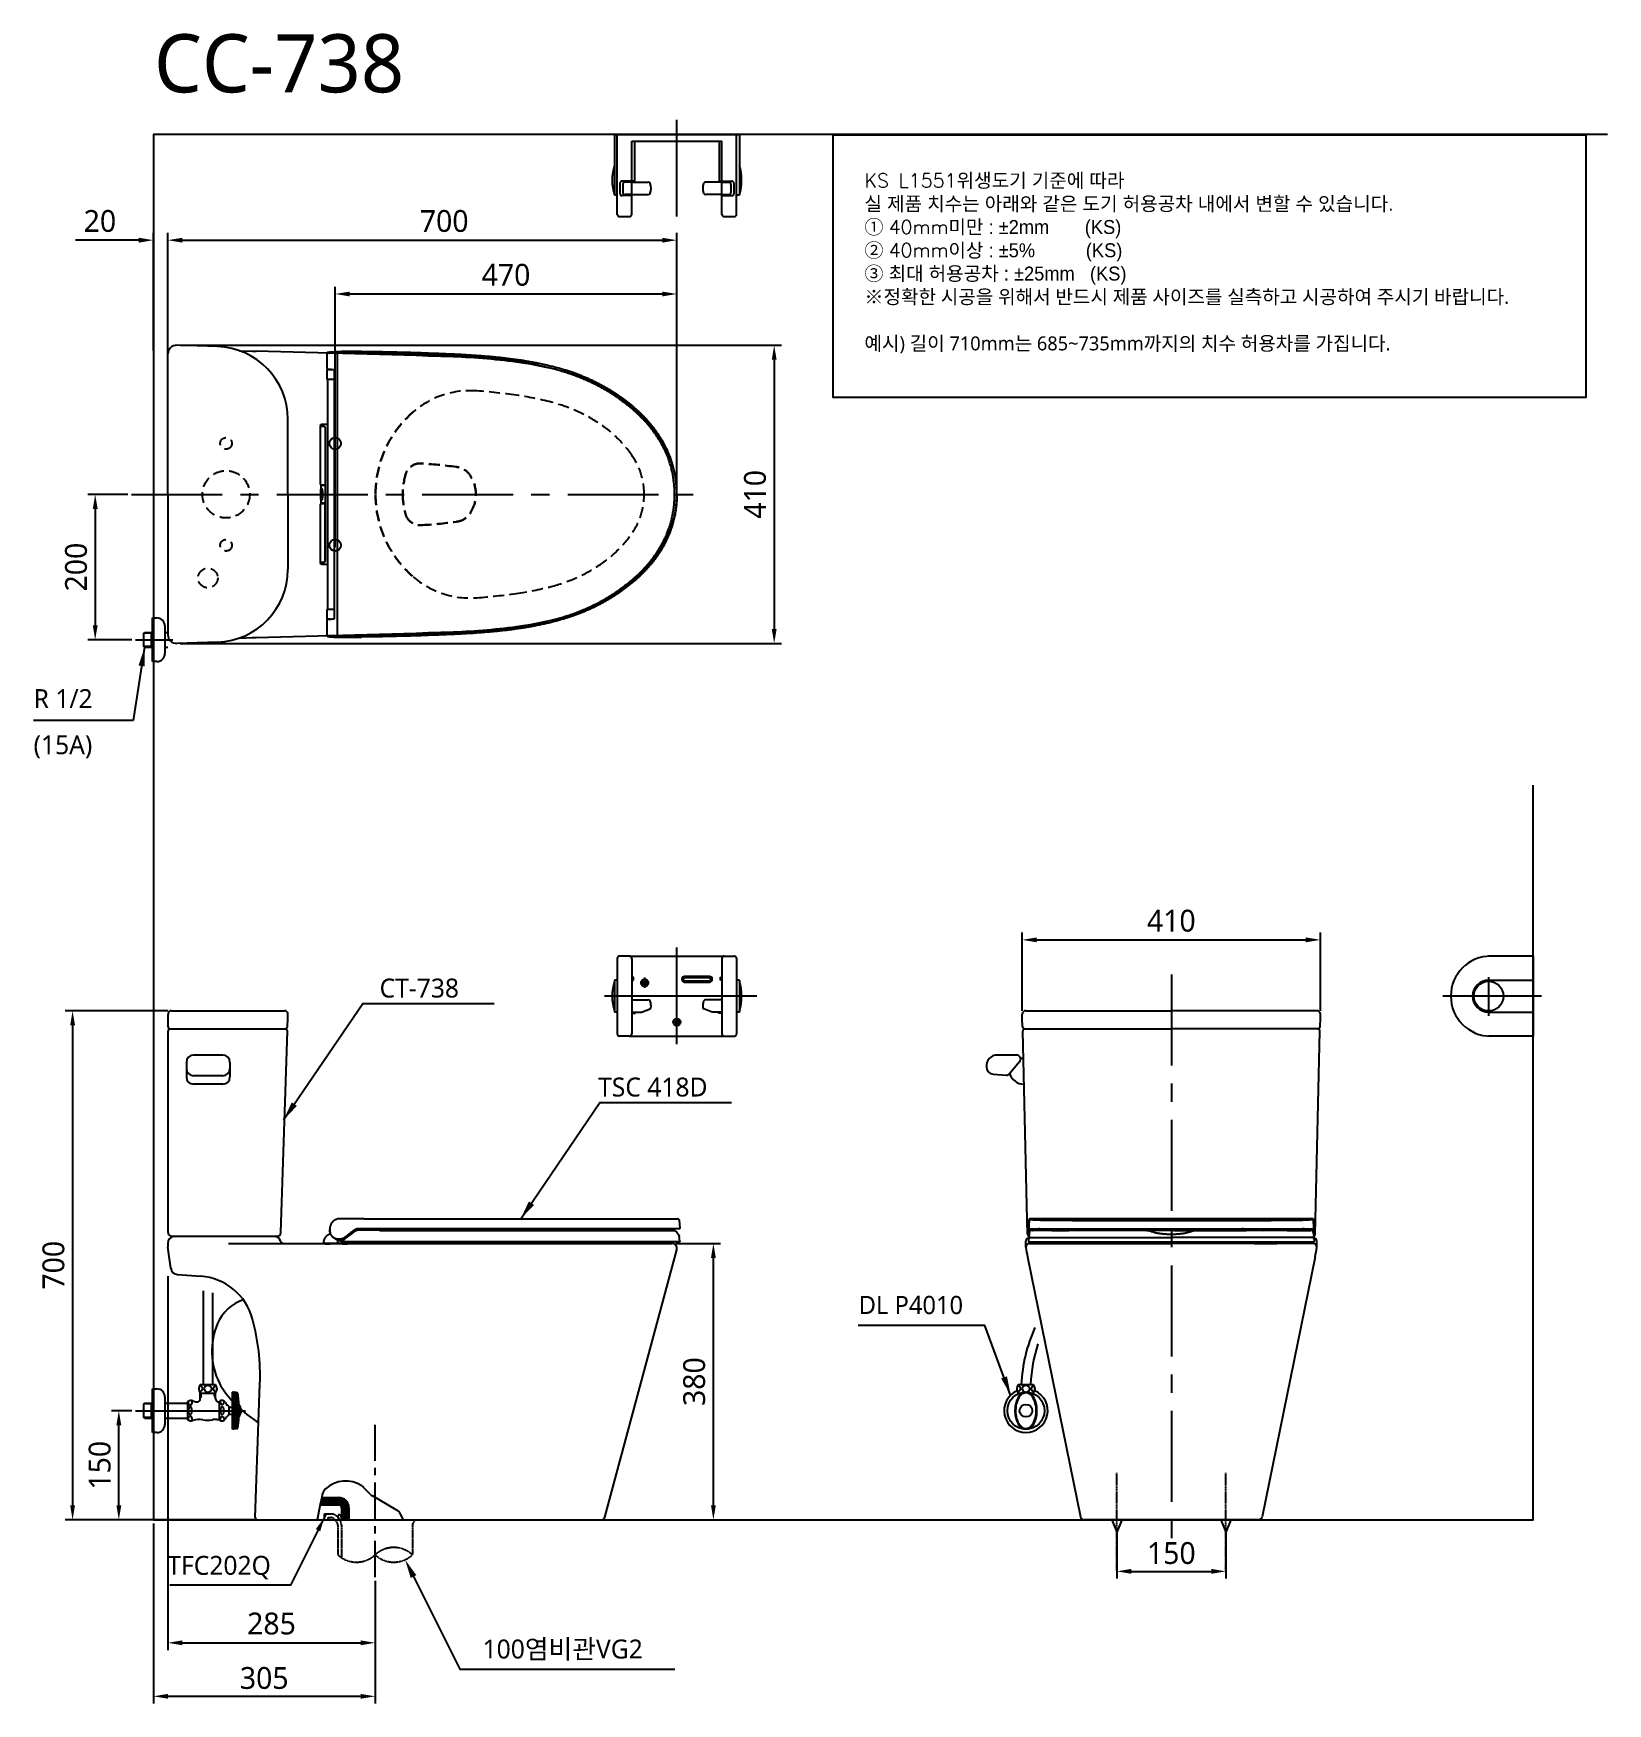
# Model space of a CAD drawing. Extents: x 76 to 2241, y -59 to 2238.
import ezdxf

# ---------------------------------------------------------------- set-up
doc = ezdxf.new("R2010")
doc.units = 0
doc.header["$LTSCALE"] = 20
doc.header["$MEASUREMENT"] = 0
for name, pattern in [('CENTER', [2, 1.25, -0.25, 0.25, -0.25]), ('CENTER2', [1.125, 0.75, -0.125, 0.125, -0.125]), ('HIDDEN', [0.375, 0.25, -0.125]), ('HIDDEN2', [0.1875, 0.125, -0.0625]), ('SLD-실선', [0])]:
    doc.linetypes.add(name, pattern=pattern)
doc.layers.get('0').update_dxf_attribs({"linetype": 'CONTINUOUS'})
doc.layers.get('DEFPOINTS').update_dxf_attribs({"linetype": 'CONTINUOUS'})
for name, color, linetype in [('1', 1, 'CONTINUOUS'), ('2', 2, 'CONTINUOUS'), ('3', 3, 'CONTINUOUS'), ('4', 4, 'CONTINUOUS'), ('6', 6, 'CONTINUOUS'), ('CENTER', 2, 'CENTER'), ('FAUCET', 4, 'CONTINUOUS'), ('THIN', 8, 'CONTINUOUS')]:
    doc.layers.add(name, color=color, linetype=linetype)
doc.styles.add('GHS', font='romans', dxfattribs={"bigfont": 'ghs'})
doc.styles.add('ROMANS', font='NanumGothic.ttf', dxfattribs={"height": 10.144927})
doc.styles.get("Standard").update_dxf_attribs({"font": 'NanumGothic.ttf'})
doc.dimstyles.new('ISO-25', dxfattribs={"dimtxt": 20, "dimasz": 20, "dimexe": 3, "dimexo": 1, "dimgap": 5, "dimtad": 1, "dimtoh": 1, "dimdec": 0, "dimtxsty": 'Standard', "dimcen": 0, "dimclrd": 3, "dimclre": 3, "dimclrt": 2, "dimadec": 0, "dimazin": 0, "dimtfac": 1, "dimtdec": 0, "dimtmove": 0, "dimatfit": 3, "dimfxl": 0, "dimarcsym": 0})
doc.dimstyles.get("Standard").update_dxf_attribs({"dimtxt": 2.7, "dimasz": 2, "dimexe": 2, "dimexo": 1, "dimgap": 1.5, "dimtad": 1, "dimlfac": 10, "dimzin": 0, "dimdsep": 46, "dimtxsty": 'Standard', "dimcen": 0, "dimclrt": 2, "dimadec": 0, "dimazin": 0, "dimtfac": 1, "dimtofl": 0, "dimtmove": 0, "dimatfit": 3, "dimfxl": 0, "dimtolj": 1, "dimtzin": 0, "dimarcsym": 0})

msp = doc.modelspace()

# ---------------------------------------------------------------- texts
at = {"insert": (242.19642, 2236.68676), "char_height": 80, "width": 460, "attachment_point": 1, "style": 'GHS'}
msp.add_mtext('{\\fNanumGothic|b0|i0|c0|p50;CC-73\\fNanumGothic|b0|i0|c129|p50;8}', dxfattribs=at)
at = {"layer": '2'}
for s, p in [('R 1/2', (76.61168, 1310.16328)), ('(15A)', (76.61168, 1246.68325)), ('CT-738', (552.39753, 912.1493)), ('TSC 418D', (852.9917, 776.04028))]:
    msp.add_text(s, height=26, dxfattribs=at).set_placement(p)
at = {"layer": '2', "attachment_point": 4}
for s, insert, char_height, style in [('{\\Fromans|c129;KS L1551\\fGulim|b0|i0|c129|p50;위생도기 기준에 따라 \\P실 제품 치수는 아래와 같은 도기 허용공차 내에서 변할 수 있습니다. \\Fromans|c129;\\P\\fGulim|b0|i0|c129|p50;① \\Fromans|c129;40mm\\fGulim|b0|i0|c129|p50;미만 : ±2mm       (KS)\\Fromans|c129; \\P\\fGulim|b0|i0|c129|p50;② \\Fromans|c129;40mm\\fGulim|b0|i0|c129|p50;이상 : ±5%          (KS)\\Fromans|c129;\\P\\fGulim|b0|i0|c129|p50;③ 최대 허용공차 : ±25mm   (KS)}\\P※정확한 시공을 위해서 반드시 제품 사이즈를 실측하고 시공하여 주시기 바랍니다.\\P\\P예시) 길이 710mm는 685~735mm까지의 치수 허용차를 가집니다.', (1219.27212, 1921.47251), 19.2, 'ROMANS'), ('{\\fNanumGothic|b0|i0|c129|p50;DL P4010}', (1211.41214, 489.1893), 25, 'GHS'), ('100염비관VG2', (694.0816, 14.92822), 26, 'ROMANS')]:
    msp.add_mtext(s, dxfattribs=dict(at, insert=insert, char_height=char_height, style=style))
at = {"layer": '2', "insert": (260.47204, 128.27291), "char_height": 26, "attachment_point": 4}
msp.add_mtext('TFC202Q', dxfattribs=at)

# ---------------------------------------------------------------- blocks, each defined once
blk = doc.blocks.new('*D1')
at = {"layer": '1', "color": 3, "lineweight": -2}
for p, q in [((241.3, 189), (241.3, -58.7)), ((546.3, 110.3), (546.3, -58.7)), ((261.3, -48.7), (526.3, -48.7))]:
    blk.add_line(p, q, dxfattribs=at)
at = {"layer": '1', "color": 3}
for points in [[(261.3, -45.4), (261.3, -52), (241.3, -48.7)], [(526.3, -45.4), (526.3, -52), (546.3, -48.7)]]:
    blk.add_solid(points, dxfattribs=at)
at = {"layer": 'DEFPOINTS', "color": 0}
for p in [(241.3, 194), (546.3, 115.3), (546.3, -48.7)]:
    blk.add_point(p, dxfattribs=at)
at = {"layer": '1', "color": 2, "insert": (393.8, -23.7), "char_height": 30, "attachment_point": 5}
blk.add_mtext('\\A1;305', dxfattribs=at)
blk = doc.blocks.new('*D2')
at = {"layer": '1', "color": 3, "lineweight": -2}
for p, q in [((211.7, 344), (183.8, 344)), ((193.8, 214), (193.8, 324)), ((236.3, 194), (183.8, 194))]:
    blk.add_line(p, q, dxfattribs=at)
at = {"layer": '1', "color": 3}
for points in [[(190.5, 324), (197.2, 324), (193.8, 344)], [(190.5, 214), (197.2, 214), (193.8, 194)]]:
    blk.add_solid(points, dxfattribs=at)
at = {"layer": 'DEFPOINTS', "color": 0}
for p in [(193.8, 344), (216.7, 344), (241.3, 194)]:
    blk.add_point(p, dxfattribs=at)
at = {"layer": '1', "color": 2, "insert": (167.6, 269), "char_height": 30, "attachment_point": 5, "rotation": 90}
blk.add_mtext('\\A1;150', dxfattribs=at)
blk = doc.blocks.new('*D4')
at = {"layer": '1', "color": 3, "lineweight": -2}
for p, q in [((261.3, 529), (261.3, 14.9)), ((546.3, 110.3), (546.3, 14.9)), ((281.3, 24.9), (526.3, 24.9))]:
    blk.add_line(p, q, dxfattribs=at)
at = {"layer": '1', "color": 3}
for points in [[(281.3, 28.2), (281.3, 21.5), (261.3, 24.9)], [(526.3, 28.2), (526.3, 21.5), (546.3, 24.9)]]:
    blk.add_solid(points, dxfattribs=at)
at = {"layer": 'DEFPOINTS', "color": 0}
for p in [(261.3, 534), (546.3, 115.3), (546.3, 24.9)]:
    blk.add_point(p, dxfattribs=at)
at = {"layer": '1', "color": 2, "insert": (403.8, 51.2), "char_height": 30, "attachment_point": 5}
blk.add_mtext('\\A1;285', dxfattribs=at)
blk = doc.blocks.new('*X13')
at = {"color": 0}
for p, q in [((1040, 968), (1078.1, 968)), ((1040.2, 969), (1077.7, 969)), ((1040.4, 970), (1077.2, 970)), ((1040.6, 971), (1076.6, 971)), ((1040.8, 972), (1075.8, 972)), ((1041, 973), (1074.9, 973)), ((1041.2, 974), (1073.8, 974)), ((1041.4, 975), (1072.4, 975)), ((1041.6, 976), (1070.5, 976)), ((1041.8, 977), (1066.9, 977)), ((1066, 967), (1078.4, 967)), ((1067.8, 966), (1078.7, 966)), ((1068.5, 965), (1078.9, 965)), ((1068.9, 964), (1079, 964)), ((1069, 963), (1079, 963)), ((1069, 962), (1079, 962)), ((1069, 961), (1079, 961)), ((1069, 960), (1079, 960)), ((1069, 959), (1079, 959)), ((1069, 958), (1079, 958)), ((1069, 957), (1079, 957)), ((1069, 956), (1079, 956)), ((1069, 955), (1079, 955)), ((1069, 954), (1079, 954)), ((1069, 953), (1079, 953)), ((1069, 952), (1079, 952)), ((1069, 951), (1079, 951)), ((1069, 950), (1079, 950)), ((1069, 949), (1079, 949)), ((1069, 948), (1079, 948)), ((1069, 947), (1079, 947))]:
    blk.add_line(p, q, dxfattribs=at)
blk = doc.blocks.new('*D14')
at = {"layer": '1', "color": 3, "lineweight": -2}
for p, q in [((1566.3, 175.4), (1566.3, 113.1)), ((1716.3, 175.4), (1716.3, 113.1)), ((1586.3, 123.1), (1696.3, 123.1))]:
    blk.add_line(p, q, dxfattribs=at)
at = {"layer": '1', "color": 3}
for points in [[(1586.3, 126.5), (1586.3, 119.8), (1566.3, 123.1)], [(1696.3, 126.5), (1696.3, 119.8), (1716.3, 123.1)]]:
    blk.add_solid(points, dxfattribs=at)
at = {"layer": 'DEFPOINTS', "color": 0}
for p in [(1566.3, 180.4), (1716.3, 180.4), (1716.3, 123.1)]:
    blk.add_point(p, dxfattribs=at)
at = {"layer": '1', "color": 2, "insert": (1641.3, 148.1), "char_height": 30, "attachment_point": 5}
blk.add_mtext('\\A1;150', dxfattribs=at)
blk = doc.blocks.new('*D21')
at = {"color": 3, "lineweight": -2}
for p, q in [((959.3, 574), (1021.5, 574)), ((1011.5, 214), (1011.5, 554)), ((862.5, 194), (1021.5, 194))]:
    blk.add_line(p, q, dxfattribs=at)
at = {"color": 3}
for points in [[(1008.2, 554), (1014.9, 554), (1011.5, 574)], [(1008.2, 214), (1014.9, 214), (1011.5, 194)]]:
    blk.add_solid(points, dxfattribs=at)
at = {"layer": 'DEFPOINTS', "color": 0}
for p in [(954.3, 574), (1011.5, 574), (857.5, 194)]:
    blk.add_point(p, dxfattribs=at)
at = {"color": 2, "insert": (985.2, 384), "char_height": 30, "attachment_point": 5, "rotation": 90}
blk.add_mtext('\\A1;380', dxfattribs=at)
blk = doc.blocks.new('*D22')
at = {"color": 3, "lineweight": -2}
for p, q in [((261.3, 1796.7), (261.3, 1963.5)), ((281.3, 1953.5), (941.3, 1953.5)), ((961.3, 1609), (961.3, 1963.5))]:
    blk.add_line(p, q, dxfattribs=at)
at = {"color": 3}
for points in [[(281.3, 1956.8), (281.3, 1950.1), (261.3, 1953.5)], [(941.3, 1956.8), (941.3, 1950.1), (961.3, 1953.5)]]:
    blk.add_solid(points, dxfattribs=at)
at = {"layer": 'DEFPOINTS', "color": 0}
for p in [(961.3, 1953.5), (261.3, 1791.7), (961.3, 1604)]:
    blk.add_point(p, dxfattribs=at)
at = {"color": 2, "insert": (641.3, 1979.7), "char_height": 30, "attachment_point": 5}
blk.add_mtext('\\A1;700', dxfattribs=at)
blk = doc.blocks.new('*D23')
at = {"color": 3, "lineweight": -2}
for p, q in [((491.3, 1531.4), (491.3, 1889.5)), ((961.3, 1609), (961.3, 1889.5)), ((511.3, 1879.5), (941.3, 1879.5))]:
    blk.add_line(p, q, dxfattribs=at)
at = {"color": 3}
for points in [[(511.3, 1882.8), (511.3, 1876.2), (491.3, 1879.5)], [(941.3, 1882.8), (941.3, 1876.2), (961.3, 1879.5)]]:
    blk.add_solid(points, dxfattribs=at)
at = {"layer": 'DEFPOINTS', "color": 0}
for p in [(961.3, 1879.5), (961.3, 1604), (491.3, 1526.4)]:
    blk.add_point(p, dxfattribs=at)
at = {"color": 2, "insert": (726.3, 1905.7), "char_height": 30, "attachment_point": 5}
blk.add_mtext('\\A1;470', dxfattribs=at)
blk = doc.blocks.new('*D24')
at = {"color": 3, "lineweight": -2}
for p, q in [((278.3, 1809), (1105.1, 1809)), ((1095.1, 1789), (1095.1, 1419)), ((278.3, 1399), (1105.1, 1399))]:
    blk.add_line(p, q, dxfattribs=at)
at = {"color": 3}
for points in [[(1091.8, 1789), (1098.5, 1789), (1095.1, 1809)], [(1091.8, 1419), (1098.5, 1419), (1095.1, 1399)]]:
    blk.add_solid(points, dxfattribs=at)
at = {"layer": 'DEFPOINTS', "color": 0}
for p in [(273.3, 1809), (273.3, 1399), (1095.1, 1399)]:
    blk.add_point(p, dxfattribs=at)
at = {"color": 2, "insert": (1068.9, 1604), "char_height": 30, "attachment_point": 5, "rotation": 90}
blk.add_mtext('\\A1;410', dxfattribs=at)
blk = doc.blocks.new('*D25')
at = {"color": 3, "lineweight": -2}
for p, q in [((1436.3, 894), (1436.3, 1001.4)), ((1456.3, 991.4), (1826.3, 991.4)), ((1846.3, 894), (1846.3, 1001.4))]:
    blk.add_line(p, q, dxfattribs=at)
at = {"color": 3}
for points in [[(1456.3, 994.8), (1456.3, 988.1), (1436.3, 991.4)], [(1826.3, 994.8), (1826.3, 988.1), (1846.3, 991.4)]]:
    blk.add_solid(points, dxfattribs=at)
at = {"layer": 'DEFPOINTS', "color": 0}
for p in [(1846.3, 991.4), (1436.3, 889), (1846.3, 889)]:
    blk.add_point(p, dxfattribs=at)
at = {"color": 2, "insert": (1641.3, 1017.6), "char_height": 30, "attachment_point": 5}
blk.add_mtext('\\A1;410', dxfattribs=at)
blk = doc.blocks.new('*D26')
at = {"color": 3, "lineweight": -2}
for p, q in [((261.5, 894), (120.2, 894)), ((130.2, 874), (130.2, 214)), ((379.5, 194), (120.2, 194))]:
    blk.add_line(p, q, dxfattribs=at)
at = {"color": 3}
for points in [[(126.9, 874), (133.6, 874), (130.2, 894)], [(126.9, 214), (133.6, 214), (130.2, 194)]]:
    blk.add_solid(points, dxfattribs=at)
at = {"layer": 'DEFPOINTS', "color": 0}
for p in [(266.5, 894), (130.2, 194), (384.5, 194)]:
    blk.add_point(p, dxfattribs=at)
at = {"color": 2, "insert": (104, 544), "char_height": 30, "attachment_point": 5, "rotation": 90}
blk.add_mtext('\\A1;700', dxfattribs=at)
blk = doc.blocks.new('A$C20b64e20')
at = {"color": 2, "linetype": 'SLD-실선', "lineweight": 25}
for p, q in [((100.4, 489), (100.3, 480.5)), ((100.4, 489), (100.4, 489)), ((102.7, 490), (101.4, 490)), ((101.4, 490), (101.4, 490)), ((102.8, 486.2), (102.7, 490)), ((102.8, 486.1), (102.7, 489.8)), ((102.9, 490), (182.9, 490)), ((102.9, 490), (103, 490)), ((105.2, 483.9), (182.8, 483.9)), ((142, 483.9), (105.2, 483.9)), ((105.2, 483.9), (105.2, 483.9)), ((287.8, 483.7), (105.3, 483.7)), ((183, 483.9), (182.8, 483.9)), ((183.9, 489), (183.9, 484.3)), ((184.1, 489.3), (184.1, 484.5)), ((184.1, 484.5), (184.2, 484.5)), ((184.2, 483.7), (184.2, 485.7)), ((208.4, 489.8), (184.6, 489.8)), ((208.8, 483.7), (208.8, 485.7)), ((208.9, 484.5), (208.9, 489.3)), ((208.9, 484.5), (208.9, 484.5)), ((209.1, 484.3), (209.1, 489)), ((210.1, 490), (290.1, 490)), ((290.3, 490), (290.3, 486.2)), ((291.6, 490), (290.3, 490)), ((290.3, 489.8), (290.3, 486.1)), ((292.7, 480.5), (292.6, 489)), ((292.6, 489), (292.6, 489)), ((1.6, 480.9), (1.5, 480.8)), ((1.5, 480.7), (1.5, 480.8)), ((23.6, 481.3), (2.4, 481.3)), ((390.6, 467.3), (2.4, 467.3)), ((25, 479.9), (25, 480)), ((25, 480), (25, 480)), ((25, 480), (25, 479.8)), ((25, 479.8), (25, 479.9)), ((37.4, 481.3), (26.1, 481.3)), ((26.7, 471.2), (26.3, 471.3)), ((366.4, 471.2), (26.7, 471.2)), ((38, 480.5), (38, 480.5)), ((38.5, 475), (38.1, 475)), ((38.1, 473.8), (38.5, 473.8)), ((99.7, 480.5), (39.2, 480.5)), ((124.1, 480.5), (102.2, 480.5)), ((124.1, 480.5), (124.1, 480.5)), ((267.4, 480.5), (125.7, 480.5)), ((290.8, 480.5), (267.4, 480.5)), ((353.8, 480.5), (293.3, 480.5)), ((354.9, 475), (354.5, 475)), ((354.9, 473.8), (354.5, 473.8)), ((355, 480.5), (355, 480.5)), ((367, 481.3), (355.6, 481.3)), ((368, 479.9), (368, 480)), ((368.1, 479.8), (368, 480)), ((368.1, 479.8), (368, 479.9)), ((368.4, 473.2), (368.4, 473.2)), ((390.6, 481.3), (369.5, 481.3)), ((391.5, 480.8), (391.4, 480.9)), ((0.2, 441.3), (0.3, 433.9))]:
    blk.add_line(p, q, dxfattribs=at)
at = {"color": 2, "linetype": 'SLD-실선', "lineweight": 25, "flags": 128}
for points in [[(196.5, 489.5), (196.5, 489.6), (196.5, 489.6), (196.5, 489.7), (196.5, 489.7), (196.5, 489.7), (196.5, 489.7), (196.5, 489.8), (196.5, 489.8)], [(196.5, 487.5), (196.5, 487.5), (196.5, 487.5), (196.5, 487.5), (196.5, 487.4), (196.5, 487.4), (196.5, 487.4), (196.5, 487.3), (196.5, 487.3)]]:
    blk.add_lwpolyline(points, dxfattribs=at)
at = {"color": 2, "linetype": 'SLD-실선', "lineweight": 25}
for centre, radius, start, end in [((183.2, 484.5), 1, 310.1664, 359.9908), ((39.2, 479.8), 0.7, 90, 180), ((353.8, 479.8), 0.7, 0, 90)]:
    blk.add_arc(centre, radius, start, end, dxfattribs=at)
for centre, major_axis, start_param, end_param in [((183.1, 484.5), (0.895, -0.447), 5.819571, 6.746726), ((209.9, 484.5), (0.895, 0.447), 2.678052, 3.605207)]:
    blk.add_ellipse(centre, major_axis=major_axis, ratio=0.99981, start_param=start_param, end_param=end_param, dxfattribs=at)
for points, knots in [([(100.4, 489), (100.4, 489.1), (100.4, 489.3), (100.6, 489.6), (100.9, 489.9), (101.1, 490), (101.3, 490), (101.4, 490)], [0, 0, 0, 0, 0.215892, 0.431783, 0.647675, 0.863567, 1, 1, 1, 1]), ([(101.4, 490), (101.4, 490), (101.3, 490), (101.3, 490), (101.2, 490)], [0, 0, 0, 0, 0.476341, 1, 1, 1, 1]), ([(102.9, 490), (102.9, 490), (102.9, 490), (102.8, 490), (102.8, 489.9), (102.7, 489.9), (102.7, 489.8), (102.7, 489.8)], [0, 0, 0, 0, 0.072215, 0.223548, 0.380815, 0.691572, 1, 1, 1, 1]), ([(102.7, 489.8), (102.7, 489.8), (102.8, 489.8), (102.8, 489.7), (102.8, 489.5), (102.8, 489.2), (102.8, 488.9), (102.9, 488.5), (102.9, 488.1), (102.9, 487.6), (102.9, 487.1), (102.9, 486.6), (102.9, 486.2), (103, 486)], [0, 0, 0, 0, 0.100048, 0.199961, 0.300137, 0.400044, 0.500144, 0.583535, 0.666787, 0.750259, 0.833549, 0.917197, 1, 1, 1, 1]), ([(105.3, 483.7), (105.2, 483.7), (104.9, 483.7), (104.6, 483.8), (104.2, 483.9), (103.9, 484.1), (103.6, 484.3), (103.4, 484.6), (103.2, 484.9), (103, 485.2), (102.9, 485.5), (102.8, 485.9), (102.8, 486.1), (102.8, 486.2)], [0, 0, 0, 0, 0.083574, 0.167161, 0.250564, 0.334, 0.420544, 0.507135, 0.604384, 0.701698, 0.800955, 0.900598, 1, 1, 1, 1]), ([(103, 490), (102.9, 490), (102.9, 490), (102.9, 490), (102.9, 490)], [0, 0, 0, 0, 0.533762, 1, 1, 1, 1]), ([(103.6, 484.5), (103.6, 484.6), (103.5, 484.7), (103.3, 484.9), (103.2, 485.1), (103.1, 485.4), (103, 485.6), (103, 485.8), (103, 485.9), (103, 486), (103, 486)], [0, 0, 0, 0, 0.134587, 0.284692, 0.450635, 0.597156, 0.740459, 0.824286, 0.933304, 1, 1, 1, 1]), ([(103, 486), (103, 486), (103, 485.9), (103, 485.8), (103, 485.6), (103, 485.5), (103.1, 485.4), (103.1, 485.3), (103.2, 485.2), (103.2, 485.1), (103.3, 485), (103.3, 484.9), (103.4, 484.8), (103.4, 484.7), (103.5, 484.7), (103.5, 484.6), (103.6, 484.6), (103.6, 484.5), (103.6, 484.5), (103.6, 484.5)], [0, 0, 0, 0, 0.105229, 0.164435, 0.242206, 0.323642, 0.399154, 0.472764, 0.544502, 0.605622, 0.665461, 0.724042, 0.781389, 0.850912, 0.892716, 0.917943, 0.94677, 0.980411, 1, 1, 1, 1]), ([(104.5, 484), (104.4, 484), (104.3, 484.1), (104, 484.2), (103.8, 484.3), (103.7, 484.4), (103.6, 484.5)], [0, 0, 0, 0, 0.230077, 0.472205, 0.728304, 1, 1, 1, 1]), ([(103.6, 484.5), (103.6, 484.5), (103.7, 484.5), (103.7, 484.5), (103.7, 484.4), (103.8, 484.3), (104, 484.2), (104.4, 484), (104.8, 483.9), (105, 483.9), (105.2, 483.9)], [0, 0, 0, 0, 0.007116, 0.021179, 0.070151, 0.138811, 0.272412, 0.527346, 0.765217, 1, 1, 1, 1]), ([(104.5, 484), (104.6, 484), (104.8, 483.9), (105.1, 483.9), (105.2, 483.9)], [0, 0, 0, 0, 0.4958118, 1, 1, 1, 1]), ([(183, 489.9), (183, 489.9), (183, 490), (183, 490), (183, 490), (182.9, 490)], [0, 0, 0, 0, 0.019314, 0.527716, 1, 1, 1, 1]), ([(183.9, 489.2), (183.9, 489.3), (183.9, 489.3), (183.8, 489.5), (183.7, 489.6), (183.6, 489.7), (183.4, 489.8), (183.2, 489.9), (183.1, 489.9), (183, 489.9)], [0, 0, 0, 0, 0.203006, 0.408556, 0.578286, 0.684925, 0.784928, 0.887426, 1, 1, 1, 1]), ([(183.9, 484.9), (183.9, 484.8), (183.8, 484.7), (183.8, 484.6), (183.8, 484.4), (183.7, 484.3), (183.5, 484.2), (183.4, 484), (183.2, 484), (183.1, 483.9), (183, 483.9), (183, 483.9)], [0, 0, 0, 0, 0.11943, 0.224116, 0.314096, 0.461663, 0.596647, 0.724646, 0.847789, 0.967008, 1, 1, 1, 1]), ([(183.9, 489), (183.9, 489.1), (183.9, 489.1), (183.9, 489.2), (183.9, 489.2)], [0, 0, 0, 0, 0.956448, 1, 1, 1, 1]), ([(183.9, 484.9), (183.9, 485), (183.9, 485.4), (183.9, 485.9), (183.9, 486.3), (183.9, 486.8), (183.9, 487.2), (183.9, 487.7), (183.9, 488.1), (183.9, 488.3), (183.9, 488.6), (183.9, 488.7), (183.9, 488.9), (183.9, 489), (183.9, 489), (183.9, 489), (183.9, 489)], [0, 0, 0, 0, 0.058512, 0.117158, 0.176175, 0.235793, 0.31834, 0.401373, 0.485453, 0.549794, 0.614445, 0.679635, 0.745586, 0.829341, 0.914011, 1, 1, 1, 1]), ([(183.9, 484.3), (183.9, 484.2), (183.9, 484.1), (184, 484.1), (184, 484), (184, 484)], [0, 0, 0, 0, 0.4611353, 0.8937137, 1, 1, 1, 1]), ([(184.6, 489.8), (184.6, 489.8), (184.5, 489.8), (184.3, 489.7), (184.2, 489.6), (184.1, 489.5), (184.1, 489.4), (184.1, 489.3)], [0, 0, 0, 0, 0.2116297, 0.4232354, 0.6356205, 0.8502387, 1, 1, 1, 1]), ([(184.2, 486.9), (184.2, 487.1), (184.2, 487.5), (184.2, 488), (184.2, 488.5), (184.2, 488.9), (184.1, 489.2), (184.1, 489.3), (184.1, 489.3)], [0, 0, 0, 0, 0.165325, 0.330107, 0.495456, 0.663808, 0.831598, 1, 1, 1, 1]), ([(184.2, 486.9), (184.2, 486.8), (184.2, 486.7), (184.2, 486.4), (184.2, 486.1), (184.2, 485.8), (184.2, 485.7)], [0, 0, 0, 0, 0.2501217, 0.4999977, 0.7500748, 1, 1, 1, 1]), ([(184.2, 484.5), (184.2, 484.5), (184.2, 484.5), (184.2, 484.4), (184.2, 484.2), (184.2, 484), (184.2, 483.9), (184.2, 483.7), (184.2, 483.7)], [0, 0, 0, 0, 0.1848, 0.369643, 0.553036, 0.736621, 0.92224, 1, 1, 1, 1]), ([(195.1, 487.3), (194.8, 487.3), (194.2, 487.4), (193.4, 487.4), (192.6, 487.5), (191.8, 487.6), (191.1, 487.7), (190.6, 487.8), (190.2, 487.9), (189.9, 488), (189.7, 488.1), (189.5, 488.1), (189.4, 488.2), (189.3, 488.2), (189.1, 488.2), (189, 488.3), (188.8, 488.4), (188.6, 488.5), (188.5, 488.6), (188.4, 488.6), (188.4, 488.7), (188.3, 488.7), (188.2, 488.8), (188.2, 488.9), (188.2, 489), (188.3, 489.1), (188.4, 489.1), (188.4, 489.2), (188.5, 489.2), (188.6, 489.3), (188.8, 489.4), (189.1, 489.4), (189.4, 489.5), (189.7, 489.5), (190, 489.5), (190.3, 489.6), (190.7, 489.6), (191.1, 489.6), (191.5, 489.7), (191.9, 489.7), (192.5, 489.7), (193.2, 489.7), (194, 489.8), (194.8, 489.8), (195.7, 489.8), (196.2, 489.8), (196.5, 489.8)], [0, 0, 0, 0, 0.049107, 0.096859, 0.144568, 0.193432, 0.2412, 0.264604, 0.286988, 0.312037, 0.321607, 0.330884, 0.339875, 0.348589, 0.357034, 0.365221, 0.384556, 0.40223, 0.410537, 0.418542, 0.426294, 0.433845, 0.45341, 0.463026, 0.472726, 0.491057, 0.497299, 0.50366, 0.510173, 0.524614, 0.540036, 0.560111, 0.582155, 0.600395, 0.618898, 0.638629, 0.660637, 0.683747, 0.707991, 0.733399, 0.759996, 0.806524, 0.855093, 0.903837, 0.951605, 1, 1, 1, 1]), ([(196.5, 489.5), (196.1, 489.5), (195.2, 489.5), (193.8, 489.5), (192.7, 489.5), (191.8, 489.4), (191.2, 489.4), (190.6, 489.4), (190.1, 489.3), (189.6, 489.2), (189.3, 489.2), (189.1, 489.1), (189, 489.1), (188.9, 489), (188.8, 488.9), (188.8, 488.8), (188.9, 488.8), (188.9, 488.7), (189.1, 488.6), (189.2, 488.5), (189.5, 488.4), (189.8, 488.3), (190.2, 488.2), (190.7, 488.1), (191.3, 488), (192.1, 487.8), (193.1, 487.7), (194.1, 487.6), (194.8, 487.6), (195.1, 487.6)], [0, 0, 0, 0, 0.0872469, 0.1743875, 0.2612782, 0.3045583, 0.3476324, 0.3904012, 0.4221274, 0.4532771, 0.4833923, 0.4978202, 0.5114951, 0.5241294, 0.5357322, 0.5468015, 0.558347, 0.5709749, 0.5846334, 0.5990396, 0.6139531, 0.6446742, 0.6761307, 0.7079692, 0.7400771, 0.8046763, 0.8696397, 0.9347688, 1, 1, 1, 1]), ([(196.5, 487.5), (196.3, 487.5), (195.8, 487.5), (195.4, 487.6), (195.1, 487.6)], [0, 0, 0, 0, 0.500895, 1, 1, 1, 1]), ([(196.5, 487.3), (196.3, 487.3), (195.8, 487.3), (195.3, 487.3), (195.1, 487.3)], [0, 0, 0, 0, 0.510516, 1, 1, 1, 1]), ([(196.5, 489.8), (196.7, 489.8), (197.1, 489.8), (197.6, 489.8), (198.1, 489.8), (198.6, 489.8), (199.2, 489.8), (199.7, 489.7), (200.2, 489.7), (200.7, 489.7), (201.1, 489.7), (201.4, 489.7), (201.8, 489.7), (202.1, 489.6), (202.4, 489.6), (202.8, 489.6), (203.1, 489.5), (203.4, 489.5), (203.7, 489.5), (204, 489.4), (204.2, 489.4), (204.3, 489.3), (204.4, 489.3), (204.5, 489.2), (204.6, 489.2), (204.7, 489.1), (204.8, 489.1), (204.8, 489), (204.8, 488.9), (204.8, 488.8), (204.8, 488.8), (204.7, 488.7), (204.6, 488.6), (204.5, 488.5), (204.4, 488.5), (204.3, 488.4), (204.1, 488.3), (204, 488.3), (203.7, 488.2), (203.3, 488.1), (202.9, 487.9), (202.5, 487.9), (202, 487.7), (201.3, 487.6), (200.5, 487.5), (199.6, 487.4), (198.8, 487.4), (198.2, 487.3), (198, 487.3)], [0, 0, 0, 0, 0.030322, 0.060393, 0.090225, 0.119833, 0.151095, 0.181532, 0.211163, 0.240012, 0.262259, 0.283677, 0.304282, 0.324088, 0.343114, 0.36138, 0.383048, 0.403252, 0.426148, 0.443876, 0.460291, 0.468055, 0.475553, 0.482809, 0.489851, 0.508931, 0.518146, 0.527297, 0.54657, 0.553014, 0.559537, 0.566183, 0.58147, 0.597769, 0.60642, 0.615454, 0.624903, 0.634797, 0.657848, 0.683009, 0.709689, 0.733586, 0.758801, 0.806568, 0.855431, 0.90314, 0.950891, 1, 1, 1, 1]), ([(196.5, 489.5), (196.5, 489.4), (196.5, 489), (196.5, 488.6), (196.5, 488.2), (196.5, 487.8), (196.5, 487.6), (196.5, 487.5)], [0, 0, 0, 0, 0.187867, 0.374073, 0.559609, 0.77876, 1, 1, 1, 1]), ([(197.9, 487.6), (198.3, 487.6), (198.9, 487.6), (199.9, 487.7), (200.9, 487.8), (201.7, 488), (202.4, 488.1), (202.8, 488.2), (203.3, 488.3), (203.6, 488.4), (203.8, 488.5), (204, 488.6), (204.1, 488.7), (204.2, 488.8), (204.2, 488.8), (204.2, 488.9), (204.2, 489), (204.1, 489.1), (204, 489.1), (203.7, 489.2), (203.4, 489.2), (203, 489.3), (202.5, 489.4), (201.9, 489.4), (201.2, 489.4), (200.4, 489.5), (199.2, 489.5), (197.9, 489.5), (197, 489.5), (196.5, 489.5)], [0, 0, 0, 0, 0.0652312, 0.1303603, 0.1953237, 0.2599228, 0.2920309, 0.3238693, 0.3553258, 0.3860469, 0.4009604, 0.4153666, 0.4290251, 0.441653, 0.4531985, 0.4642678, 0.4758706, 0.4885049, 0.5021798, 0.5166077, 0.5467228, 0.5778726, 0.6095988, 0.6523676, 0.6954418, 0.7387218, 0.8256125, 0.9127531, 1, 1, 1, 1]), ([(196.5, 487.5), (196.8, 487.5), (197.2, 487.5), (197.7, 487.6), (197.9, 487.6)], [0, 0, 0, 0, 0.500895, 1, 1, 1, 1]), ([(198, 487.3), (197.7, 487.3), (197.3, 487.3), (196.8, 487.3), (196.5, 487.3)], [0, 0, 0, 0, 0.4894848, 1, 1, 1, 1]), ([(208.9, 489.3), (208.9, 489.4), (208.9, 489.5), (208.8, 489.7), (208.7, 489.8), (208.6, 489.8), (208.5, 489.8), (208.4, 489.8)], [0, 0, 0, 0, 0.218189, 0.436441, 0.653004, 0.866907, 1, 1, 1, 1]), ([(208.8, 486.9), (208.8, 487.1), (208.8, 487.5), (208.9, 488), (208.9, 488.5), (208.9, 488.9), (208.9, 489.2), (208.9, 489.3), (208.9, 489.3)], [0, 0, 0, 0, 0.165325, 0.330107, 0.495456, 0.663808, 0.831598, 1, 1, 1, 1]), ([(208.8, 485.7), (208.8, 485.8), (208.8, 486.1), (208.8, 486.4), (208.8, 486.7), (208.8, 486.8), (208.8, 486.9)], [0, 0, 0, 0, 0.2499252, 0.5000023, 0.7498783, 1, 1, 1, 1]), ([(208.9, 484.5), (208.9, 484.5), (208.8, 484.5), (208.8, 484.4), (208.8, 484.2), (208.8, 484), (208.8, 483.9), (208.8, 483.8)], [0, 0, 0, 0, 0.200416, 0.40088, 0.59977, 0.798869, 1, 1, 1, 1]), ([(208.8, 483.8), (208.8, 483.8), (208.8, 483.8), (208.8, 483.7), (208.8, 483.7)], [0, 0, 0, 0, 0.002054, 1, 1, 1, 1]), ([(210, 489.9), (210, 489.9), (209.9, 489.9), (209.7, 489.9), (209.5, 489.8), (209.4, 489.7), (209.3, 489.6), (209.2, 489.4), (209.2, 489.3), (209.1, 489.2), (209.1, 489.2)], [0, 0, 0, 0, 0.089363, 0.183136, 0.286331, 0.402586, 0.534444, 0.68372, 0.851756, 1, 1, 1, 1]), ([(209.1, 489.2), (209.1, 489.2), (209.1, 489.1), (209.1, 489.1), (209.1, 489)], [0, 0, 0, 0, 0.009009, 1, 1, 1, 1]), ([(209.1, 484), (209.1, 484), (209.1, 484.1), (209.1, 484.1), (209.1, 484.2), (209.1, 484.3)], [0, 0, 0, 0, 0.061605, 0.510632, 1, 1, 1, 1]), ([(210.1, 490), (210.1, 490), (210.1, 490), (210, 489.9), (210, 489.9)], [0, 0, 0, 0, 0.5313019, 1, 1, 1, 1]), ([(290.3, 486.2), (290.3, 486), (290.2, 485.7), (290.1, 485.3), (289.9, 484.9), (289.6, 484.5), (289.4, 484.3), (289, 484), (288.7, 483.9), (288.2, 483.7), (287.9, 483.7), (287.8, 483.7)], [0, 0, 0, 0, 0.142477, 0.284782, 0.39639, 0.507888, 0.602673, 0.697393, 0.792658, 0.887876, 1, 1, 1, 1]), ([(290.2, 490), (290.2, 490), (290.1, 490), (290.1, 490), (290.1, 490)], [0, 0, 0, 0, 0.468049, 1, 1, 1, 1]), ([(290.3, 489.8), (290.3, 489.8), (290.3, 489.9), (290.3, 489.9), (290.2, 490), (290.2, 490), (290.2, 490), (290.2, 490)], [0, 0, 0, 0, 0.310603, 0.462773, 0.621111, 0.929955, 1, 1, 1, 1]), ([(291.6, 490), (291.8, 490), (292, 490), (292.3, 489.8), (292.5, 489.5), (292.6, 489.3), (292.6, 489.1), (292.6, 489)], [0, 0, 0, 0, 0.2158918, 0.4317837, 0.6476755, 0.8635673, 1, 1, 1, 1]), ([(0.5, 473.5), (0.4, 473.1), (0.4, 472.5), (0.3, 471.4), (0.3, 470.3), (0.2, 469.2), (0.2, 468.1), (0.1, 467.1), (0.1, 466), (0, 464.9), (0, 463.9), (0, 462.9), (0, 462), (0, 461.4), (0, 461.1)], [0, 0, 0, 0, 0.083318, 0.166642, 0.249972, 0.333305, 0.416641, 0.49998, 0.58332, 0.66666, 0.749999, 0.833336, 0.91667, 1, 1, 1, 1]), ([(0, 461.1), (0, 459), (0, 456.4), (0.1, 453.8), (0.1, 453.3)], [0, 0, 0, 0, 0.4999836, 0.6306027, 0.6306027, 0.6306027, 0.6306027]), ([(1.5, 480.7), (1.4, 480.6), (1.4, 480.5), (1.3, 480.4), (1.2, 480.2), (1.2, 480.1), (1.2, 480), (1.2, 479.9), (1.1, 479.7), (1.1, 479.6), (1.1, 479.5), (1.1, 479.3), (1, 479.1), (1, 478.8), (0.9, 478.4), (0.9, 478), (0.8, 477.6), (0.8, 477.1), (0.7, 476.5), (0.7, 475.9), (0.6, 475.2), (0.6, 474.4), (0.5, 473.8), (0.5, 473.6)], [0, 0, 0, 0, 0.0428177, 0.0858646, 0.122486, 0.1532157, 0.1818455, 0.209494, 0.240849, 0.2709053, 0.3014855, 0.3385988, 0.3784319, 0.4240746, 0.4755359, 0.5328271, 0.595962, 0.6530544, 0.7142284, 0.7794961, 0.8488708, 0.9223672, 1, 1, 1, 1]), ([(0.5, 473.5), (0.5, 473.5), (0.5, 473.5), (0.5, 473.5), (0.5, 473.6)], [0, 0, 0, 0, 0.932693, 1, 1, 1, 1]), ([(2.4, 481.3), (2.3, 481.3), (2.2, 481.2), (2, 481.2), (1.8, 481), (1.7, 480.9), (1.6, 480.9)], [0, 0, 0, 0, 0.238702, 0.486366, 0.742561, 1, 1, 1, 1]), ([(2.4, 467.3), (2.4, 466.2), (2.3, 464.1), (2.3, 460.9), (2.2, 457.9), (2.2, 455.9), (2.2, 454.9), (2.2, 454.6), (2.2, 454.2), (2.2, 453.9), (2.2, 453.6), (2.1, 452.6), (2.1, 450), (2.1, 447.3), (2.1, 445.3), (2.1, 444.8), (2.1, 444.4), (2.1, 444), (2.1, 443.4), (2.1, 442), (2.1, 439.7), (2.1, 436.7), (2.1, 434.8), (2.2, 433.9)], [0, 0, 0, 0, 0.093987, 0.189818, 0.287496, 0.360887, 0.370573, 0.380276, 0.389996, 0.399733, 0.409488, 0.417585, 0.487001, 0.644144, 0.657932, 0.671712, 0.685486, 0.699177, 0.706877, 0.736938, 0.827475, 0.915162, 1, 1, 1, 1]), ([(2.4, 481.2), (2.4, 481.3), (2.4, 481.3), (2.4, 481.2), (2.5, 481.1), (2.5, 481), (2.5, 480.8), (2.5, 480.6), (2.5, 480.4), (2.6, 480.1), (2.6, 479.6), (2.6, 479.2), (2.6, 478.9), (2.6, 478.5), (2.6, 478.2), (2.6, 477.8), (2.6, 477.3), (2.6, 476.7), (2.6, 475.8), (2.6, 474.9), (2.6, 474), (2.6, 473), (2.5, 472.1), (2.5, 471.2), (2.5, 470.2), (2.5, 469.3), (2.5, 468.3), (2.4, 467.6), (2.4, 467.3)], [0, 0, 0, 0, 0.009926, 0.053087, 0.096172, 0.128441, 0.160667, 0.192852, 0.224996, 0.266536, 0.308674, 0.351413, 0.377347, 0.403497, 0.429863, 0.456446, 0.483246, 0.531425, 0.580381, 0.630111, 0.680618, 0.731901, 0.775234, 0.819107, 0.86352, 0.908473, 0.953966, 1, 1, 1, 1]), ([(24.6, 479.3), (24.6, 479.3), (24.6, 479.5), (24.6, 479.7), (24.6, 479.9), (24.6, 480.1), (24.6, 480.2), (24.6, 480.3), (24.5, 480.4), (24.5, 480.5), (24.5, 480.5), (24.5, 480.6), (24.5, 480.6), (24.5, 480.6), (24.5, 480.7), (24.5, 480.7), (24.4, 480.7), (24.4, 480.8), (24.4, 480.8), (24.3, 480.9), (24.3, 481), (24.2, 481), (24.1, 481.1), (23.9, 481.2), (23.7, 481.2), (23.6, 481.3), (23.5, 481.3)], [0, 0, 0, 0, 0.0188008, 0.1860623, 0.2894539, 0.3889601, 0.4824617, 0.5678399, 0.6429792, 0.7027698, 0.7496851, 0.7820983, 0.7972916, 0.8027058, 0.8071285, 0.8109733, 0.8146308, 0.8222782, 0.8390578, 0.8537311, 0.866925, 0.8804282, 0.9099953, 0.9397136, 0.9695516, 1, 1, 1, 1]), ([(24.7, 473.2), (24.7, 473.4), (24.7, 473.9), (24.7, 474.6), (24.6, 475.3), (24.6, 476), (24.6, 476.7), (24.6, 477.3), (24.6, 477.9), (24.6, 478.3), (24.6, 478.7), (24.6, 478.9), (24.6, 479.1), (24.6, 479.2), (24.6, 479.2)], [0, 0, 0, 0, 0.087049, 0.175527, 0.269707, 0.365582, 0.466252, 0.569069, 0.67461, 0.783405, 0.849143, 0.916915, 0.986803, 1, 1, 1, 1]), ([(26.7, 471.2), (26.5, 471.2), (26.2, 471.3), (25.8, 471.4), (25.4, 471.6), (25.1, 471.9), (24.9, 472.2), (24.8, 472.6), (24.7, 472.9), (24.7, 473.1), (24.7, 473.2)], [0, 0, 0, 0, 0.138326, 0.272748, 0.403312, 0.530068, 0.653084, 0.772411, 0.888059, 1, 1, 1, 1]), ([(24.9, 476.4), (24.9, 476.6), (25, 477), (25, 477.5), (25, 477.8), (25, 478)], [0, 0, 0, 0, 0.333561, 0.666243, 1, 1, 1, 1]), ([(26.1, 481.3), (26, 481.3), (25.9, 481.2), (25.7, 481.2), (25.6, 481.1), (25.5, 481.1), (25.5, 481.1), (25.4, 481), (25.3, 481), (25.3, 480.9), (25.3, 480.9), (25.2, 480.8), (25.2, 480.8), (25.2, 480.8), (25.2, 480.7), (25.1, 480.7), (25.1, 480.6), (25.1, 480.5), (25, 480.3), (25, 480.2), (25, 480.1), (25, 480)], [0, 0, 0, 0, 0.063924, 0.130104, 0.163108, 0.178321, 0.19264, 0.220951, 0.249435, 0.262874, 0.276225, 0.29071, 0.308464, 0.331825, 0.362864, 0.403045, 0.452059, 0.572733, 0.716744, 0.875721, 1, 1, 1, 1]), ([(25, 478), (25, 478.1), (25, 478.4), (25, 478.8), (25, 479.2), (25, 479.5), (25, 479.7), (25, 479.8), (25, 479.8)], [0, 0, 0, 0, 0.195015, 0.389617, 0.584683, 0.779506, 0.973927, 1, 1, 1, 1]), ([(38, 480.5), (38, 480.6), (38, 480.6), (38, 480.7), (38, 480.8), (38, 480.8), (38, 480.9), (38, 480.9), (37.9, 480.9), (37.9, 481), (37.9, 481), (37.9, 481), (37.9, 481), (37.9, 481), (37.9, 481), (37.9, 481.1), (37.8, 481.1), (37.8, 481.1), (37.8, 481.2), (37.7, 481.2), (37.7, 481.2), (37.7, 481.2), (37.6, 481.2), (37.6, 481.2), (37.6, 481.2), (37.5, 481.3), (37.5, 481.3), (37.4, 481.3)], [0, 0, 0, 0, 0.163211, 0.326682, 0.469198, 0.5801, 0.656016, 0.688023, 0.710047, 0.717958, 0.724253, 0.729437, 0.734158, 0.739065, 0.744589, 0.758073, 0.793553, 0.833613, 0.868725, 0.882412, 0.893919, 0.903909, 0.913105, 0.922176, 0.931604, 0.952332, 1, 1, 1, 1]), ([(38.1, 471.2), (38.1, 471.5), (38.1, 472), (38.1, 472.8), (38.1, 473.5), (38.1, 474.1), (38.1, 474.6), (38.1, 475.1), (38.1, 475.6), (38.1, 476), (38.1, 476.5), (38.1, 476.9), (38.1, 477.4), (38.1, 477.8), (38.1, 478.2), (38.1, 478.6), (38.1, 479), (38.1, 479.3), (38.1, 479.6), (38.1, 479.9), (38.1, 480.2), (38, 480.3), (38, 480.4), (38, 480.5)], [0, 0, 0, 0, 0.04707, 0.113607, 0.180354, 0.219516, 0.258517, 0.297442, 0.33638, 0.375417, 0.41464, 0.460931, 0.506983, 0.552938, 0.598942, 0.64514, 0.691675, 0.743558, 0.79498, 0.846135, 0.897224, 0.948446, 1, 1, 1, 1]), ([(38.5, 479.8), (38.5, 479.8), (38.5, 479.8), (38.5, 479.8), (38.5, 479.7), (38.5, 479.5), (38.5, 479.3), (38.5, 479), (38.5, 478.5), (38.5, 478.1), (38.5, 477.7), (38.5, 477.2), (38.5, 476.8), (38.5, 476.3), (38.5, 475.7), (38.5, 475.2), (38.5, 474.6), (38.5, 474), (38.5, 473.4), (38.5, 472.7), (38.5, 472), (38.5, 471.5), (38.5, 471.2)], [0, 0, 0, 0, 0.024397, 0.071363, 0.120069, 0.168672, 0.217411, 0.291511, 0.365647, 0.414723, 0.463692, 0.512801, 0.560432, 0.607967, 0.655631, 0.702079, 0.748438, 0.794918, 0.843141, 0.891263, 0.939519, 1, 1, 1, 1]), ([(102.2, 480.5), (102.1, 480.5), (101.9, 480.5), (101.5, 480.5), (101.1, 480.5), (100.7, 480.5), (100.2, 480.5), (99.9, 480.5), (99.7, 480.5)], [0, 0, 0, 0, 0.139619, 0.279214, 0.419506, 0.616891, 0.816181, 1, 1, 1, 1]), ([(125.7, 480.5), (125.6, 480.5), (125.5, 480.5), (125.2, 480.5), (124.8, 480.5), (124.5, 480.5), (124.3, 480.5), (124.1, 480.5)], [0, 0, 0, 0, 0.168364, 0.370718, 0.578454, 0.789217, 1, 1, 1, 1]), ([(293.3, 480.5), (293.2, 480.5), (292.9, 480.5), (292.4, 480.5), (291.9, 480.5), (291.4, 480.5), (291, 480.5), (290.8, 480.5)], [0, 0, 0, 0, 0.18463, 0.381766, 0.584481, 0.792297, 1, 1, 1, 1]), ([(354.5, 471.2), (354.5, 471.5), (354.5, 472), (354.5, 472.7), (354.5, 473.4), (354.5, 474), (354.5, 474.6), (354.5, 475.2), (354.5, 475.7), (354.5, 476.3), (354.5, 476.8), (354.5, 477.2), (354.5, 477.7), (354.5, 478.1), (354.5, 478.5), (354.5, 479), (354.5, 479.3), (354.5, 479.5), (354.5, 479.7), (354.5, 479.8), (354.5, 479.8), (354.5, 479.8), (354.5, 479.8)], [0, 0, 0, 0, 0.060481, 0.108737, 0.156859, 0.205082, 0.251562, 0.297921, 0.344369, 0.392033, 0.439568, 0.487199, 0.536308, 0.585277, 0.634353, 0.708489, 0.782589, 0.831328, 0.879931, 0.928637, 0.975603, 1, 1, 1, 1]), ([(355, 480.5), (355, 480.4), (355, 480.3), (355, 480.2), (355, 479.9), (355, 479.6), (355, 479.3), (355, 479), (355, 478.7), (355, 478.3), (355, 478), (355, 477.6), (355, 477.3), (354.9, 476.9), (354.9, 476.5), (354.9, 476.1), (354.9, 475.7), (354.9, 475.3), (354.9, 474.9), (354.9, 474.5), (354.9, 474.1), (354.9, 473.5), (354.9, 472.8), (354.9, 472), (354.9, 471.5), (354.9, 471.2)], [0, 0, 0, 0, 0.0515534, 0.1027748, 0.1538627, 0.2050172, 0.2564377, 0.3083204, 0.3482318, 0.3878811, 0.427358, 0.4667531, 0.5061579, 0.5456637, 0.5853609, 0.6189937, 0.6524813, 0.685878, 0.7192383, 0.7526171, 0.786069, 0.8196483, 0.8863947, 0.9529304, 1, 1, 1, 1]), ([(355.6, 481.3), (355.6, 481.3), (355.5, 481.3), (355.5, 481.2), (355.4, 481.2), (355.4, 481.2), (355.4, 481.2), (355.4, 481.2), (355.3, 481.2), (355.3, 481.2), (355.3, 481.1), (355.2, 481.1), (355.2, 481.1), (355.2, 481), (355.1, 481), (355.1, 481), (355.1, 481), (355.1, 481), (355.1, 481), (355.1, 480.9), (355.1, 480.9), (355.1, 480.9), (355.1, 480.8), (355, 480.8), (355, 480.7), (355, 480.6), (355, 480.6), (355, 480.5)], [0, 0, 0, 0, 0.047595, 0.068455, 0.077997, 0.087196, 0.096503, 0.106545, 0.118015, 0.131559, 0.166062, 0.205191, 0.239582, 0.25259, 0.257962, 0.26283, 0.26767, 0.273122, 0.279788, 0.28813, 0.311108, 0.344129, 0.421732, 0.534002, 0.676405, 0.838677, 1, 1, 1, 1]), ([(368.4, 473.2), (368.4, 473.1), (368.4, 472.8), (368.2, 472.4), (368, 472.1), (367.8, 471.8), (367.5, 471.5), (367.1, 471.4), (366.7, 471.2), (366.5, 471.2), (366.4, 471.2)], [0, 0, 0, 0, 0.139316, 0.274405, 0.405315, 0.532135, 0.654959, 0.77386, 0.888869, 1, 1, 1, 1]), ([(368, 480), (368, 480), (368, 480.1), (368, 480.3), (368, 480.4), (368, 480.5), (368, 480.5), (368, 480.6), (367.9, 480.6), (367.9, 480.7), (367.9, 480.7), (367.9, 480.7), (367.9, 480.8), (367.8, 480.8), (367.8, 480.8), (367.8, 480.9), (367.7, 481), (367.6, 481), (367.5, 481.1), (367.4, 481.1), (367.3, 481.2), (367.2, 481.2), (367.1, 481.2), (367, 481.3), (367, 481.3)], [0, 0, 0, 0, 0.131487, 0.257832, 0.373143, 0.47152, 0.547516, 0.601113, 0.629052, 0.648897, 0.656751, 0.66383, 0.670629, 0.677564, 0.692776, 0.719727, 0.749722, 0.78822, 0.819862, 0.847229, 0.874104, 0.902744, 0.93372, 1, 1, 1, 1]), ([(368.1, 478), (368.1, 478.1), (368.1, 478.4), (368.1, 478.8), (368.1, 479.2), (368.1, 479.5), (368.1, 479.7), (368.1, 479.8), (368.1, 479.8)], [0, 0, 0, 0, 0.196319, 0.392222, 0.588592, 0.784718, 0.980439, 1, 1, 1, 1]), ([(368.1, 476.4), (368.1, 476.6), (368.1, 477), (368.1, 477.5), (368.1, 477.8), (368.1, 478)], [0, 0, 0, 0, 0.333561, 0.666243, 1, 1, 1, 1]), ([(368.1, 475), (368.1, 475.1), (368.1, 475.6), (368.1, 476), (368.1, 476.4)], [0, 0, 0, 0, 0.187754, 1, 1, 1, 1]), ([(368.5, 479.6), (368.5, 479.6), (368.5, 479.4), (368.4, 479.2), (368.4, 478.9), (368.4, 478.7), (368.4, 478.3), (368.4, 477.9), (368.4, 477.3), (368.4, 476.7), (368.4, 476), (368.4, 475.3), (368.4, 474.6), (368.4, 473.9), (368.4, 473.4), (368.4, 473.2)], [0, 0, 0, 0, 0.048835, 0.112997, 0.175818, 0.236735, 0.295825, 0.393617, 0.488484, 0.580903, 0.671392, 0.75757, 0.842225, 0.921755, 1, 1, 1, 1]), ([(369.5, 481.3), (369.5, 481.3), (369.3, 481.2), (369.2, 481.2), (369, 481.1), (368.9, 481.1), (368.8, 481), (368.8, 481), (368.7, 480.9), (368.7, 480.8), (368.6, 480.7), (368.5, 480.6), (368.5, 480.4), (368.5, 480.2), (368.5, 480), (368.5, 479.8), (368.5, 479.7), (368.5, 479.6)], [0, 0, 0, 0, 0.038461, 0.075159, 0.11042, 0.128381, 0.149521, 0.177358, 0.213909, 0.270575, 0.341726, 0.427743, 0.528971, 0.645803, 0.79449, 0.963773, 1, 1, 1, 1]), ([(390.6, 467.3), (390.6, 467.6), (390.6, 468.3), (390.6, 469.3), (390.5, 470.2), (390.5, 471.2), (390.5, 472.1), (390.5, 472.9), (390.5, 473.7), (390.5, 474.4), (390.5, 475.1), (390.5, 475.7), (390.5, 476.3), (390.4, 476.9), (390.4, 477.5), (390.4, 478.1), (390.5, 478.7), (390.5, 479.2), (390.5, 479.6), (390.5, 480.1), (390.5, 480.4), (390.5, 480.7), (390.5, 480.9), (390.6, 481.1), (390.6, 481.2), (390.6, 481.3), (390.6, 481.3), (390.6, 481.2)], [0, 0, 0, 0, 0.046035, 0.09153, 0.136484, 0.180899, 0.224773, 0.268108, 0.304824, 0.341145, 0.377069, 0.412597, 0.447729, 0.482465, 0.516806, 0.561346, 0.605286, 0.648625, 0.691365, 0.733506, 0.775049, 0.817914, 0.860853, 0.903866, 0.946954, 0.990117, 1, 1, 1, 1]), ([(391.4, 480.9), (391.4, 480.9), (391.3, 481), (391.1, 481.2), (390.9, 481.2), (390.7, 481.3), (390.6, 481.3)], [0, 0, 0, 0, 0.271934, 0.526788, 0.765933, 1, 1, 1, 1]), ([(390.9, 433.9), (390.9, 434.9), (390.9, 436.9), (390.9, 439.9), (390.9, 442), (390.9, 443.1), (390.9, 443.4), (390.9, 443.7), (390.9, 444), (390.9, 444.8), (390.9, 447.3), (390.9, 449.8), (390.9, 451.8), (390.9, 452.1), (390.9, 452.4), (390.9, 452.8), (390.9, 453.1), (390.9, 453.5), (390.9, 454.7), (390.8, 456.9), (390.8, 460.2), (390.7, 463.8), (390.6, 466.1), (390.6, 467.3)], [0, 0, 0, 0, 0.090799, 0.184859, 0.270331, 0.277974, 0.285636, 0.293318, 0.301096, 0.314861, 0.369004, 0.526221, 0.536133, 0.546049, 0.555968, 0.565891, 0.575818, 0.585761, 0.600697, 0.68212, 0.79032, 0.896279, 1, 1, 1, 1]), ([(391.8, 480.2), (391.8, 480.3), (391.7, 480.4), (391.6, 480.6), (391.6, 480.7), (391.5, 480.8)], [0, 0, 0, 0, 0.44134, 0.788461, 1, 1, 1, 1]), ([(391.8, 480.2), (391.8, 480.2), (391.8, 480.1), (391.8, 480.1), (391.8, 480.1), (391.8, 480), (391.8, 480), (391.9, 480), (391.9, 479.9), (391.9, 479.9), (391.9, 479.8), (391.9, 479.8), (391.9, 479.7), (391.9, 479.7), (391.9, 479.6), (391.9, 479.5), (392, 479.4), (392, 479.2), (392, 479), (392.1, 478.8), (392.1, 478.6), (392.1, 478.4), (392.1, 478.3), (392.1, 478.3), (392.1, 478.3), (392.1, 478.2), (392.1, 478.2), (392.1, 478.1), (392.2, 478.1), (392.2, 478), (392.2, 477.8), (392.2, 477.6), (392.2, 477.4), (392.3, 477.1), (392.3, 476.7), (392.3, 476.2), (392.4, 475.7), (392.5, 475), (392.5, 474.3), (392.6, 473.7), (392.6, 473.5)], [0, 0, 0, 0, 0.018673, 0.040004, 0.059985, 0.075247, 0.09432, 0.118177, 0.13846, 0.153478, 0.169313, 0.185966, 0.202971, 0.21913, 0.234696, 0.249669, 0.277337, 0.313657, 0.358629, 0.393053, 0.431247, 0.467977, 0.473004, 0.47808, 0.483207, 0.488383, 0.49361, 0.498887, 0.503761, 0.517682, 0.539536, 0.565622, 0.597976, 0.636599, 0.681491, 0.732653, 0.790084, 0.853785, 0.923757, 1, 1, 1, 1]), ([(392.6, 473.5), (392.6, 473.1), (392.6, 472.5), (392.7, 471.4), (392.8, 470.3), (392.8, 469.2), (392.9, 468.1), (392.9, 467.1), (393, 466), (393, 464.9), (393, 463.9), (393, 462.9), (393, 462), (393, 461.4), (393, 461.1)], [0, 0, 0, 0, 0.083318, 0.166642, 0.249972, 0.333305, 0.416641, 0.49998, 0.58332, 0.66666, 0.749999, 0.833336, 0.91667, 1, 1, 1, 1]), ([(392.8, 441.3), (392.8, 441.6), (392.8, 442.4), (392.8, 443.7), (392.9, 445), (392.9, 446.5), (392.9, 448.1), (392.9, 449.8), (392.9, 451.5), (392.9, 452.8), (392.9, 453.6), (393, 461.1)], [0, 0, 0, 0, 0.090129, 0.189815, 0.29906, 0.417862, 0.546221, 0.684138, 0.822925, 0.970208, 1, 1, 1, 1]), ([(0.1, 453.3), (0.1, 452.3), (0.1, 449.8), (0.2, 445.8), (0.2, 442.8), (0.2, 441.3)], [0.0719468, 0.0719468, 0.0719468, 0.0719468, 0.2991648, 0.6495573, 1, 1, 1, 1]), ([(392.7, 433.9), (392.7, 434.9), (392.8, 436.1), (392.8, 438.3), (392.8, 440.3), (392.8, 441.3)], [0, 0, 0, 0, 0.1176138, 0.5508488, 1, 1, 1, 1]), ([(196.5, 0), (195.3, 0), (192.8, 0), (189.1, 0.2), (185.4, 0.4), (181.7, 0.7), (178.1, 1.1), (174.4, 1.6), (170.8, 2.2), (167.2, 2.9), (163.7, 3.7), (160.1, 4.5), (156.5, 5.5), (153, 6.6), (149.4, 7.7), (146, 9), (142.5, 10.3), (139.2, 11.7), (135.8, 13.2), (132.4, 14.8), (128.8, 16.6), (125.2, 18.6), (121.6, 20.6), (118.1, 22.8), (114.6, 25.1), (111.2, 27.4), (107.9, 29.8), (104.7, 32.2), (101.5, 34.8), (98.3, 37.5), (95.2, 40.2), (92.1, 43), (89.1, 45.9), (86.2, 48.9), (83.3, 51.9), (80.4, 55.1), (77.5, 58.4), (74.5, 62), (71.6, 65.6), (68.7, 69.2), (66, 72.9), (63.2, 76.7), (60.6, 80.5), (58, 84.4), (55.4, 88.4), (52.9, 92.5), (50.4, 96.7), (48, 100.9), (45.7, 105.1), (43.4, 109.6), (41.1, 114.2), (38.8, 119), (36.7, 123.8), (34.6, 128.7), (32.7, 133.6), (30.8, 138.5), (29, 143.7), (27.2, 149), (25.5, 154.6), (23.8, 160.2), (22.3, 165.8), (20.7, 171.6), (19.2, 177.8), (17.8, 184.3), (16.4, 190.8), (15.1, 197.3), (14, 203.8), (12.9, 210.3), (11.8, 217.1), (10.9, 224.1), (9.9, 231.3), (9.1, 238.5), (8.3, 245.8), (7.5, 253.7), (6.8, 262.3), (6, 271.5), (5.4, 280.8), (4.8, 290.1), (4.3, 299.3), (3.9, 308.6), (3.3, 321.2), (2.7, 337.2), (2, 356.5), (1.4, 375.9), (1, 395.2), (0.6, 414.5), (0.4, 427.4), (0.3, 433.9)], [0, 0, 0, 0, 0.007017, 0.014034, 0.021052, 0.02807, 0.035089, 0.041982, 0.048876, 0.05577, 0.062664, 0.069683, 0.076702, 0.083721, 0.09074, 0.097759, 0.104652, 0.111545, 0.118438, 0.12533, 0.13319, 0.141049, 0.148907, 0.156765, 0.164623, 0.17234, 0.180056, 0.187772, 0.195488, 0.20336, 0.211231, 0.219101, 0.22697, 0.234838, 0.242705, 0.250571, 0.259331, 0.26809, 0.276847, 0.285604, 0.294361, 0.303117, 0.311872, 0.320626, 0.329798, 0.338969, 0.348141, 0.357313, 0.366485, 0.375658, 0.385665, 0.395672, 0.405679, 0.415684, 0.425689, 0.435693, 0.445696, 0.456698, 0.467699, 0.478698, 0.489697, 0.500695, 0.513236, 0.525776, 0.538314, 0.550852, 0.563388, 0.575924, 0.588458, 0.602245, 0.616031, 0.629816, 0.643599, 0.657382, 0.67496, 0.692537, 0.710113, 0.727687, 0.74526, 0.762831, 0.780401, 0.817002, 0.853602, 0.890203, 0.926802, 0.963402, 1, 1, 1, 1]), ([(2.2, 433.9), (2.2, 432.8), (2.2, 430.8), (2.2, 427.7), (2.3, 424.8), (2.3, 421.9), (2.4, 419.5), (2.4, 417.5), (2.4, 416.3), (2.4, 415.5), (2.4, 415), (2.5, 414.5), (2.5, 414), (2.5, 413.5), (2.5, 413), (2.5, 410.6), (2.6, 405.8), (2.7, 400), (2.8, 396), (2.9, 394.4), (2.9, 393.7), (2.9, 393), (3, 390.3), (3.1, 385.8), (3.2, 380.7), (3.3, 377), (3.4, 374.7), (3.5, 372.4), (3.5, 370.1), (3.6, 367.8), (3.7, 365.4), (3.9, 359), (4.1, 352.8), (4.3, 346.8), (4.4, 344.8), (4.5, 342.7), (4.6, 340.7), (4.6, 338.6), (4.7, 336.4), (4.8, 333.5), (5, 329.9), (5.2, 325.8), (5.4, 321.9), (5.5, 318.2), (5.7, 314.8), (5.8, 311.8), (6, 309.3), (6, 307.6), (6.1, 306.5), (6.1, 305.9), (6.2, 305.2), (6.2, 304.5), (6.3, 303.8), (6.3, 302.4), (6.4, 300.4), (6.6, 297.7), (6.7, 295.1), (6.9, 292.5), (7.1, 289.8), (7.3, 286.5), (7.6, 282.4), (7.9, 277.7), (8.2, 273), (8.6, 268.5), (9, 264), (9.3, 260.3), (9.6, 257.3), (9.8, 255), (10, 252.7), (10.2, 250.4), (10.5, 248.2), (10.7, 246), (10.9, 243.9), (11.2, 241.9), (11.4, 239.9), (11.6, 238), (11.9, 235.9), (12.1, 233.9), (12.4, 231.7), (12.7, 229.6), (12.9, 227.5), (13.2, 225.4), (13.5, 223.4), (13.8, 221.3), (14.2, 218.6), (14.7, 215.2), (15.4, 211.2), (16, 207.3), (16.7, 203.4), (17.4, 199.5), (18.2, 195.7), (18.9, 192), (19.7, 188.1), (20.6, 184.2), (21.5, 180.4), (22.4, 176.6), (23.3, 172.9), (24.3, 169.3), (25.2, 165.7), (26.2, 162.2), (27.2, 158.7), (28.3, 155.3), (29.4, 151.8), (30.3, 149.1), (30.9, 147.3), (31.2, 146.4), (31.5, 145.5), (31.8, 144.6), (32.1, 143.7), (32.8, 141.9), (33.8, 139.1), (35.2, 135.5), (36.6, 131.9), (38, 128.4), (39.6, 124.6), (41.4, 120.7), (43.4, 116.4), (45.4, 112.3), (47.4, 108.4), (49.5, 104.6), (51.5, 100.9), (53.7, 97.2), (55.9, 93.5), (58.1, 90), (60.3, 86.7), (62.3, 83.6), (64.4, 80.6), (66.5, 77.6), (68.5, 74.9), (70.3, 72.5), (71.9, 70.3), (73.6, 68.1), (75.3, 66.1), (77.3, 63.6), (79.6, 60.9), (82.4, 57.7), (84.5, 55.4), (86, 53.8), (86.8, 52.9), (87.6, 52.1), (88.5, 51.2), (89.3, 50.3), (90.1, 49.5), (91, 48.7), (92.4, 47.3), (94.3, 45.4), (96.9, 43), (99.5, 40.8), (101.9, 38.7), (104.1, 36.8), (106.2, 35.2), (108.2, 33.6), (110.2, 32.1), (112.3, 30.6), (114.4, 29.1), (116.4, 27.7), (118.5, 26.3), (120.7, 25), (122.8, 23.7), (125.3, 22.3), (128.1, 20.7), (131.3, 19), (134.5, 17.4), (137.7, 15.9), (140.9, 14.5), (144.1, 13.2), (147.2, 12), (150.3, 10.9), (153.4, 9.8), (156.5, 8.9), (159.7, 8), (162.9, 7.2), (166.3, 6.4), (169.7, 5.7), (173.1, 5.1), (176.5, 4.6), (180.2, 4.1), (184.1, 3.7), (188.2, 3.5), (192.4, 3.3), (195.1, 3.3), (196.5, 3.2)], [0, 0, 0, 0, 0.005973, 0.011772, 0.017397, 0.022848, 0.028126, 0.03129, 0.034388, 0.035102, 0.036045, 0.036988, 0.037931, 0.038874, 0.039817, 0.04076, 0.052553, 0.067573, 0.074187, 0.075486, 0.076785, 0.078085, 0.079559, 0.091891, 0.104128, 0.108554, 0.112968, 0.117369, 0.121758, 0.126133, 0.130723, 0.135602, 0.162532, 0.166392, 0.170255, 0.174121, 0.17799, 0.181863, 0.18603, 0.190558, 0.198686, 0.20659, 0.21427, 0.221042, 0.227631, 0.234035, 0.238161, 0.242207, 0.243253, 0.244563, 0.245889, 0.24721, 0.248525, 0.249833, 0.255086, 0.260242, 0.265302, 0.270266, 0.27515, 0.280377, 0.289583, 0.298624, 0.307511, 0.31628, 0.324837, 0.333184, 0.337714, 0.342121, 0.346494, 0.350832, 0.355135, 0.359403, 0.36337, 0.367188, 0.370979, 0.374744, 0.378483, 0.382625, 0.386734, 0.390811, 0.394855, 0.398867, 0.402847, 0.406794, 0.410709, 0.418564, 0.42633, 0.434009, 0.4416, 0.449105, 0.456424, 0.463529, 0.471264, 0.478914, 0.486479, 0.493919, 0.501135, 0.508286, 0.515373, 0.522396, 0.529314, 0.535911, 0.543087, 0.550181, 0.552026, 0.553864, 0.555698, 0.557526, 0.559348, 0.561164, 0.568687, 0.576135, 0.58351, 0.59081, 0.59777, 0.606831, 0.615833, 0.624845, 0.632937, 0.641062, 0.649223, 0.657422, 0.665662, 0.673944, 0.681077, 0.688174, 0.695237, 0.702264, 0.709027, 0.714306, 0.719557, 0.724778, 0.729908, 0.734776, 0.742818, 0.750772, 0.758642, 0.760945, 0.763242, 0.765531, 0.767813, 0.770089, 0.772358, 0.774621, 0.776877, 0.783585, 0.790225, 0.796798, 0.803308, 0.80838, 0.813416, 0.818416, 0.823187, 0.828033, 0.832864, 0.83768, 0.842484, 0.847276, 0.852058, 0.856831, 0.863711, 0.87056, 0.877382, 0.884182, 0.890962, 0.897638, 0.903868, 0.910083, 0.916286, 0.92248, 0.928668, 0.935274, 0.941878, 0.948485, 0.9551, 0.961725, 0.968366, 0.976219, 0.984104, 0.992029, 1, 1, 1, 1]), ([(196.5, 0), (197.8, 0), (200.2, 0), (203.9, 0.2), (207.6, 0.4), (211.3, 0.7), (215, 1.1), (218.6, 1.6), (222.2, 2.2), (225.7, 2.9), (229.3, 3.7), (232.9, 4.5), (236.4, 5.5), (240, 6.5), (243.5, 7.7), (247, 8.9), (250.4, 10.2), (253.7, 11.6), (257.1, 13.1), (260.5, 14.7), (264, 16.5), (267.7, 18.5), (271.3, 20.5), (274.8, 22.7), (278.3, 24.9), (281.7, 27.3), (285, 29.6), (288.2, 32.1), (291.4, 34.7), (294.6, 37.3), (297.7, 40), (300.7, 42.9), (303.7, 45.7), (306.7, 48.7), (309.5, 51.7), (312.4, 54.9), (315.4, 58.2), (318.4, 61.7), (321.3, 65.3), (324.1, 69), (326.9, 72.7), (329.6, 76.4), (332.3, 80.2), (334.9, 84.1), (337.5, 88.1), (340, 92.2), (342.5, 96.4), (344.9, 100.6), (347.2, 104.9), (349.5, 109.3), (351.8, 113.9), (354.1, 118.7), (356.2, 123.5), (358.3, 128.4), (360.2, 133.3), (362.1, 138.2), (363.9, 143.4), (365.7, 148.7), (367.5, 154.2), (369.1, 159.8), (370.7, 165.4), (372.2, 171.3), (373.7, 177.5), (375.2, 183.9), (376.6, 190.4), (377.8, 196.9), (379, 203.4), (380.1, 210), (381.2, 216.7), (382.1, 223.7), (383.1, 231), (383.9, 238.2), (384.7, 245.5), (385.5, 253.4), (386.3, 262), (387, 271.3), (387.6, 280.5), (388.2, 289.8), (388.7, 299.1), (389.2, 308.4), (389.7, 321), (390.4, 337), (391.1, 356.4), (391.6, 375.7), (392.1, 395.1), (392.5, 414.5), (392.6, 427.4), (392.7, 433.9)], [0, 0, 0, 0, 0.007, 0.014001, 0.021002, 0.028002, 0.035003, 0.041878, 0.048754, 0.055629, 0.062505, 0.069506, 0.076506, 0.083507, 0.090508, 0.097509, 0.104384, 0.111261, 0.118137, 0.125013, 0.132854, 0.140696, 0.148538, 0.15638, 0.164221, 0.171923, 0.179624, 0.187325, 0.195026, 0.202884, 0.210742, 0.2186, 0.226457, 0.234315, 0.242172, 0.250029, 0.258779, 0.267529, 0.276279, 0.285028, 0.293778, 0.302528, 0.311277, 0.320027, 0.329193, 0.338359, 0.347525, 0.356692, 0.365858, 0.375024, 0.385024, 0.395023, 0.405023, 0.415023, 0.425022, 0.435022, 0.445022, 0.456022, 0.467022, 0.478022, 0.489021, 0.500021, 0.512565, 0.525109, 0.537653, 0.550197, 0.562741, 0.575285, 0.587829, 0.601627, 0.615425, 0.629223, 0.643021, 0.656819, 0.674418, 0.692017, 0.709616, 0.727215, 0.744814, 0.762413, 0.780012, 0.816677, 0.853342, 0.890006, 0.926671, 0.963336, 1, 1, 1, 1]), ([(196.5, 3.2), (197.7, 3.2), (200.1, 3.3), (203.6, 3.4), (207.1, 3.6), (210.6, 3.9), (214, 4.3), (217.4, 4.7), (220.7, 5.2), (223.9, 5.8), (227.1, 6.5), (230.3, 7.2), (233.5, 8), (236.8, 9), (240.1, 10), (243.3, 11.1), (246.6, 12.2), (249.8, 13.5), (252.7, 14.7), (255.2, 15.8), (257.4, 16.8), (259.6, 17.9), (261.7, 19), (263.8, 20.1), (266, 21.2), (268.6, 22.7), (271.7, 24.6), (275.2, 26.8), (278.2, 28.8), (280.7, 30.6), (282.7, 32), (284.7, 33.5), (287, 35.3), (289.5, 37.3), (292.3, 39.6), (294.3, 41.4), (295.7, 42.7), (296.5, 43.4), (297.3, 44.1), (298.1, 44.8), (298.9, 45.6), (299.7, 46.3), (300.4, 47.1), (301.9, 48.5), (304, 50.5), (306.7, 53.3), (309.3, 56.2), (311.6, 58.8), (313.6, 61), (315.2, 63), (316.8, 64.9), (318.5, 67), (320.3, 69.3), (322.3, 71.8), (324.4, 74.7), (326.5, 77.6), (328.6, 80.5), (330.7, 83.6), (332.8, 86.7), (335, 90.1), (337.3, 93.8), (339.7, 97.9), (342.1, 101.9), (344.3, 106), (346.5, 110.1), (348.6, 114.2), (350.3, 117.8), (351.8, 120.9), (352.9, 123.5), (354.1, 126.1), (355.2, 128.8), (356.4, 131.7), (357.6, 134.7), (358.5, 137.1), (359.1, 138.8), (359.5, 139.8), (359.9, 140.8), (360.2, 141.8), (360.9, 143.6), (361.8, 146.1), (362.9, 149.5), (364, 152.9), (365.1, 156.4), (366.2, 160), (367.2, 163.6), (368.2, 167.2), (369.2, 170.8), (370.1, 174.5), (371.1, 178.2), (371.9, 182), (372.8, 185.9), (373.7, 189.8), (374.5, 193.8), (375.3, 197.9), (376.1, 202.3), (376.9, 206.8), (377.6, 210.5), (378, 213.1), (378.2, 214.7), (378.5, 216.2), (378.7, 217.7), (379.1, 220.3), (379.6, 224), (380.3, 228.8), (380.9, 233.7), (381.4, 238.1), (381.9, 241.9), (382.2, 245.2), (382.6, 248.6), (383, 252), (383.3, 255.3), (383.6, 258.4), (383.9, 261.5), (384.1, 264.6), (384.4, 267.8), (384.7, 271), (384.9, 274.7), (385.2, 278.7), (385.5, 282), (385.6, 284.1), (385.7, 285.2), (385.7, 286.2), (385.8, 287.2), (385.9, 288.2), (385.9, 289.3), (386.1, 291.2), (386.2, 294), (386.5, 297.7), (386.7, 301.2), (386.8, 303.6), (386.9, 304.9), (386.9, 305.4), (386.9, 305.9), (386.9, 306.3), (387, 307.7), (387.1, 310.1), (387.3, 313.6), (387.5, 317.2), (387.6, 320.9), (387.8, 324.3), (387.9, 327.6), (388.1, 330.5), (388.2, 332.7), (388.2, 334.1), (388.2, 334.7), (388.3, 335.3), (388.3, 335.9), (388.3, 336.5), (388.3, 337.1), (388.4, 338.4), (388.6, 343.2), (388.9, 351.1), (389.2, 358.6), (389.3, 362.7), (389.3, 363.8), (389.4, 364.9), (389.4, 366), (389.4, 367.1), (389.5, 368.1), (389.5, 370.9), (389.7, 375.4), (389.9, 382.1), (390, 386.9), (390.1, 389.8), (390.1, 390.6), (390.1, 391.4), (390.1, 392.2), (390.1, 393), (390.2, 393.7), (390.2, 397.1), (390.4, 403.9), (390.5, 410.8), (390.6, 415), (390.6, 415.9), (390.6, 416.6), (390.6, 417.3), (390.7, 418.8), (390.7, 421), (390.8, 424.1), (390.8, 427.2), (390.8, 430.5), (390.9, 432.7), (390.9, 433.9)], [0, 0, 0, 0, 0.006766, 0.013499, 0.020201, 0.026878, 0.033533, 0.040169, 0.046413, 0.052648, 0.058877, 0.065104, 0.071332, 0.077895, 0.084465, 0.091045, 0.09764, 0.104253, 0.110973, 0.115541, 0.120117, 0.124703, 0.1293, 0.133909, 0.138532, 0.14317, 0.151111, 0.15908, 0.167083, 0.171817, 0.176566, 0.181331, 0.186323, 0.193042, 0.199827, 0.206681, 0.208714, 0.210753, 0.212798, 0.21485, 0.216909, 0.218974, 0.221045, 0.223124, 0.230455, 0.237857, 0.245333, 0.252884, 0.25767, 0.262488, 0.267338, 0.272284, 0.277489, 0.28417, 0.290899, 0.297677, 0.304716, 0.311794, 0.318907, 0.326056, 0.335088, 0.344071, 0.353005, 0.361896, 0.370744, 0.379554, 0.38831, 0.393719, 0.399151, 0.404604, 0.410113, 0.415853, 0.422217, 0.428636, 0.430665, 0.432699, 0.434739, 0.436785, 0.438836, 0.445551, 0.452341, 0.459208, 0.466152, 0.473242, 0.480651, 0.487702, 0.494817, 0.501996, 0.509284, 0.516801, 0.524403, 0.53209, 0.539862, 0.547758, 0.555978, 0.56514, 0.574431, 0.577377, 0.580337, 0.583309, 0.586294, 0.589291, 0.598379, 0.607639, 0.617073, 0.626681, 0.632809, 0.639072, 0.645586, 0.65218, 0.658857, 0.664497, 0.67038, 0.676372, 0.682471, 0.688677, 0.694977, 0.703367, 0.711903, 0.713839, 0.715783, 0.717734, 0.719692, 0.721658, 0.723631, 0.725565, 0.732552, 0.739735, 0.747114, 0.752694, 0.75358, 0.75447, 0.755362, 0.756256, 0.757046, 0.763416, 0.770081, 0.776951, 0.784024, 0.791302, 0.796869, 0.80255, 0.808345, 0.809451, 0.81056, 0.811674, 0.812792, 0.813913, 0.815039, 0.816124, 0.821373, 0.842617, 0.861806, 0.863955, 0.866103, 0.86825, 0.870396, 0.872423, 0.874344, 0.876269, 0.888351, 0.900529, 0.914282, 0.915833, 0.917386, 0.91894, 0.920496, 0.921989, 0.923315, 0.92464, 0.941205, 0.962266, 0.964119, 0.965707, 0.967066, 0.968438, 0.969822, 0.975386, 0.981233, 0.987285, 0.99354, 1, 1, 1, 1]), ([(196.5, 0), (196.5, 0), (196.5, 0), (196.5, 0), (196.5, 0)], [0, 0, 0, 0, 0.884824, 1, 1, 1, 1])]:
    blk.add_open_spline(points, degree=3, knots=knots, dxfattribs=at)
at = {"layer": 'THIN', "color": 2, "linetype": 'SLD-실선', "lineweight": 25}
for p, q in [((124.1, 480.5), (124.1, 480.5)), ((196.5, 0.7), (196.5, 0))]:
    blk.add_line(p, q, dxfattribs=at)
at = {"layer": 'THIN', "color": 2, "linetype": 'SLD-실선', "lineweight": 25, "flags": 128}
blk.add_lwpolyline([(0.3, 433.9), (0.7, 433.9), (1.2, 433.9)], dxfattribs=at)
at = {"layer": 'THIN', "color": 2, "linetype": 'SLD-실선', "lineweight": 25}
blk.add_arc((390.7, 480.2), 0.996, 3.2497, 41.2638, dxfattribs=at)
for points, knots in [([(1.4, 467.3), (1.4, 466.8), (1.4, 465.9), (1.4, 464.5), (1.3, 463), (1.3, 461.3), (1.3, 459.6), (1.2, 457.8), (1.2, 455.9), (1.2, 453.9), (1.1, 451.8), (1.1, 449.8), (1.1, 448), (1.1, 446.5), (1.1, 445.5), (1.1, 444.9), (1.1, 444.7), (1.1, 444.6), (1.1, 444.4), (1.1, 444.2), (1.1, 444.1), (1.1, 443.4), (1.1, 442.3), (1.1, 440.8), (1.1, 439.4), (1.1, 438.1), (1.1, 436.9), (1.1, 435.8), (1.1, 434.8), (1.2, 434.2), (1.2, 433.9)], [0, 0, 0, 0, 0.040011, 0.08279, 0.128336, 0.176649, 0.22773, 0.281578, 0.338193, 0.399197, 0.463119, 0.529959, 0.575672, 0.622656, 0.665054, 0.669874, 0.674707, 0.679552, 0.68441, 0.68928, 0.694162, 0.699057, 0.747374, 0.792634, 0.834837, 0.873983, 0.910072, 0.943104, 0.97308, 1, 1, 1, 1]), ([(1.3, 480.2), (1.3, 480.3), (1.3, 480.4), (1.4, 480.6), (1.5, 480.7), (1.5, 480.7)], [0, 0, 0, 0, 0.588793, 0.939109, 1, 1, 1, 1]), ([(1.4, 480.3), (1.4, 480.3), (1.4, 480.3), (1.3, 480.3), (1.3, 480.2), (1.3, 480.2), (1.3, 480.2), (1.3, 480.2), (1.3, 480.2), (1.3, 480.2), (1.3, 480.2)], [0, 0, 0, 0, 0.165376, 0.308789, 0.430236, 0.529717, 0.652835, 0.772248, 0.887931, 1, 1, 1, 1]), ([(1.6, 480.9), (1.6, 480.9), (1.5, 480.8), (1.5, 480.7), (1.4, 480.5), (1.4, 480.4), (1.4, 480.3)], [0, 0, 0, 0, 0.120173, 0.402505, 0.69745, 1, 1, 1, 1]), ([(1.4, 467.3), (1.4, 467.6), (1.5, 468.2), (1.5, 469), (1.5, 469.9), (1.5, 470.8), (1.5, 471.6), (1.6, 472.4), (1.6, 473.2), (1.6, 474), (1.6, 474.7), (1.6, 475.4), (1.6, 476.1), (1.6, 476.7), (1.6, 477.3), (1.6, 477.9), (1.6, 478.4), (1.6, 478.8), (1.6, 479.2), (1.6, 479.5), (1.5, 479.8), (1.5, 480), (1.5, 480.2), (1.4, 480.3), (1.4, 480.3), (1.4, 480.3), (1.4, 480.3)], [0, 0, 0, 0, 0.041677, 0.083357, 0.125039, 0.166723, 0.208408, 0.250093, 0.291779, 0.333463, 0.375147, 0.416828, 0.458507, 0.500183, 0.541855, 0.583524, 0.625188, 0.666849, 0.708505, 0.750156, 0.791804, 0.833449, 0.87509, 0.916729, 0.958365, 1, 1, 1, 1]), ([(1.4, 467.3), (1.4, 467.3), (1.5, 467.3), (1.5, 467.3), (1.6, 467.3), (1.7, 467.3), (1.9, 467.3), (2, 467.3), (2.2, 467.3), (2.4, 467.3), (2.4, 467.3)], [0, 0, 0, 0, 0.132083, 0.260818, 0.384004, 0.5, 0.615996, 0.739182, 0.867917, 1, 1, 1, 1]), ([(124.1, 480.5), (124.2, 480.5), (124.3, 480.5), (124.4, 480.5), (124.4, 480.5)], [0, 0, 0, 0, 0.6304059, 1, 1, 1, 1]), ([(391.7, 480.3), (391.7, 480.3), (391.7, 480.3), (391.7, 480.3), (391.7, 480.2), (391.7, 480.2), (391.7, 480.2), (391.8, 480.2), (391.8, 480.2), (391.8, 480.2), (391.8, 480.2), (391.8, 480.2), (391.8, 480.2)], [0, 0, 0, 0, 0.185549, 0.342141, 0.469776, 0.592225, 0.66433, 0.743736, 0.796305, 0.864965, 0.944358, 1, 1, 1, 1]), ([(392.6, 473.6), (392.6, 473.5), (392.6, 473.5), (392.6, 473.5), (392.6, 473.5)], [0, 0, 0, 0, 0.067117, 1, 1, 1, 1]), ([(392.7, 442.4), (392.7, 442.4), (392.8, 442.4), (392.7, 442.4), (392.7, 442.4)], [0, 0, 0, 0, 0.90692, 1, 1, 1, 1]), ([(2.2, 433.9), (2.1, 433.9), (2, 433.9), (1.8, 433.9), (1.6, 433.9), (1.5, 433.9), (1.3, 433.9), (1.2, 433.9), (1.2, 433.9), (1.2, 433.9), (1.2, 433.9)], [0, 0, 0, 0, 0.117257, 0.240907, 0.369221, 0.499999, 0.630777, 0.759091, 0.882742, 1, 1, 1, 1]), ([(391.9, 433.9), (391.9, 433.9), (391.9, 433.9), (391.8, 433.9), (391.7, 433.9), (391.6, 433.9), (391.4, 433.9), (391.3, 433.9), (391.1, 433.9), (391, 433.9), (390.9, 433.9)], [0, 0, 0, 0, 0.131998, 0.260667, 0.383868, 0.499999, 0.616131, 0.739333, 0.868002, 1, 1, 1, 1]), ([(392.7, 433.9), (392.7, 433.9), (392.7, 433.9), (392.7, 433.9), (392.7, 433.9)], [0, 0, 0, 0, 0.103128, 1, 1, 1, 1]), ([(196.5, 3.2), (196.5, 3.1), (196.5, 2.7), (196.5, 2.3), (196.5, 1.9), (196.5, 1.5), (196.5, 1.2), (196.5, 1), (196.5, 0.8), (196.5, 0.8), (196.5, 0.7)], [0, 0, 0, 0, 0.131998, 0.260668, 0.383869, 0.500001, 0.616133, 0.739333, 0.868003, 1, 1, 1, 1])]:
    blk.add_open_spline(points, degree=3, knots=knots, dxfattribs=at)
blk = doc.blocks.new('A$C30f98afe')
at = {"color": 2, "linetype": 'SLD-실선', "lineweight": 25}
for p, q in [((0.3, 21.1), (1.2, 33.1)), ((1.1, 33.1), (1.1, 33.1)), ((196.5, 34), (196.5, 34)), ((391.1, 34), (391, 34)), ((392.7, 21.1), (391.9, 33.1)), ((0, 9.2), (0, 9.2)), ((1.1, 13.6), (0.1, 3.5)), ((1.1, 13.6), (0.1, 3.5)), ((0.1, 3.5), (0.1, 3.5)), ((0.1, 3.5), (0.1, 3.3)), ((0.1, 3.5), (0.1, 3.3)), ((0.2, 17.8), (0.2, 18.9)), ((1, 2), (1.1, 2)), ((1.1, 20), (1.2, 20)), ((1.1, 13.7), (1.1, 13.6)), ((1.1, 2), (1.2, 2)), ((1.2, 20), (1.3, 20)), ((1.2, 20), (1.3, 20)), ((1.2, 20), (1.2, 20)), ((1.3, 20), (1.3, 20)), ((3.2, 18.1), (3.2, 18.8)), ((5.3, 18), (5.7, 18)), ((51.6, 0.1), (51.6, 0.1)), ((82.5, 0.1), (82.4, 0.1)), ((299.6, 18), (299.2, 18)), ((310.6, 0.1), (310.6, 0.1)), ((341.4, 0.1), (341.4, 0.1)), ((356.4, 18), (366.7, 18)), ((366.7, 18), (387.7, 18)), ((387.9, 18), (388.1, 18)), ((389.8, 18.8), (389.8, 18.1)), ((391.7, 20), (391.7, 20)), ((391.8, 20), (391.7, 20)), ((391.7, 20), (391.8, 20)), ((391.8, 20), (392, 20)), ((391.8, 20), (391.9, 20)), ((391.8, 2), (391.9, 2)), ((392, 13.6), (391.9, 13.7)), ((391.9, 2), (392, 2)), ((392, 13.6), (392, 13.4)), ((392, 13.6), (393, 3.5)), ((392.8, 17.7), (392.8, 18.9)), ((393, 9.2), (393, 9.2)), ((393, 3.5), (393, 3.5)), ((393, 3.3), (393, 3.5))]:
    blk.add_line(p, q, dxfattribs=at)
for centre, start, end in [((71.5, 26.8), 229.0368, 258.2637), ((71.5, 26.8), 282.6805, 310.9794), ((321.5, 26.8), 229.182, 257.2881), ((321.5, 26.8), 281.6556, 310.8321)]:
    blk.add_arc(centre, 9, start, end, dxfattribs=at)
for points, knots in [([(1.1, 33.1), (1.1, 33), (1.1, 32.7), (1, 32), (1, 31.2), (0.9, 30.4), (0.9, 29.6), (0.8, 28.9), (0.8, 28.2), (0.7, 27.5), (0.7, 26.6), (0.6, 25.7), (0.5, 24.7), (0.5, 23.6), (0.4, 22.3), (0.3, 21.5), (0.3, 21.1)], [0, 0, 0, 0, 0.01646, 0.094805, 0.168717, 0.238626, 0.304992, 0.357953, 0.412952, 0.474305, 0.542015, 0.616078, 0.69649, 0.794082, 0.899622, 1, 1, 1, 1]), ([(1.7, 33.9), (1.6, 33.9), (1.5, 33.8), (1.3, 33.6), (1.1, 33.3), (1.1, 33.1), (1.1, 33)], [0, 0, 0, 0, 0.254978, 0.513321, 0.76456, 1, 1, 1, 1]), ([(1.1, 33.1), (1.1, 33.1), (1.1, 33.1), (1.1, 33.1), (1.1, 33.1), (1.1, 33.1), (1.1, 33.1), (1.1, 33.1), (1.1, 33.1), (1.2, 33.1), (1.2, 33.1)], [0, 0, 0, 0, 0.085935, 0.249697, 0.402398, 0.544037, 0.674616, 0.794136, 0.902597, 1, 1, 1, 1]), ([(2, 34), (1.9, 34), (1.8, 33.9), (1.6, 33.9), (1.5, 33.7), (1.3, 33.6), (1.2, 33.4), (1.2, 33.2), (1.2, 33.1), (1.2, 33.1)], [0, 0, 0, 0, 0.135732, 0.281823, 0.430721, 0.57962, 0.725712, 0.866496, 1, 1, 1, 1]), ([(1.2, 33.1), (1.2, 33.1), (1.4, 33.1), (1.7, 33), (2.1, 33), (2.5, 33), (2.9, 32.9), (3.4, 32.9), (3.8, 32.9), (4.2, 32.8), (4.7, 32.8), (5.2, 32.7), (5.8, 32.7), (6.4, 32.6), (7, 32.6), (7.8, 32.6), (8.5, 32.5), (9.3, 32.5), (10.1, 32.4), (10.9, 32.4), (11.8, 32.4), (12.8, 32.3), (13.7, 32.3), (14.8, 32.3), (15.9, 32.2), (17.1, 32.2), (18.4, 32.2), (19.8, 32.1), (21.2, 32.1), (22.6, 32.1), (24, 32.1), (25.5, 32), (27, 32), (28.6, 32), (30.3, 32), (32.1, 32), (33.8, 31.9), (35.6, 31.9), (37.5, 31.9), (39.5, 31.9), (41.5, 31.9), (43.7, 31.8), (46.1, 31.8), (48.6, 31.8), (51.2, 31.8), (53.9, 31.8), (56.7, 31.8), (59.6, 31.8), (62.5, 31.7), (65.4, 31.7), (68.3, 31.7), (71.2, 31.7), (74.2, 31.7), (77.3, 31.7), (80.4, 31.7), (83.3, 31.7), (86.2, 31.7), (89.1, 31.7), (92, 31.7), (95.1, 31.7), (98.1, 31.7), (101.2, 31.7), (104.4, 31.7), (107.7, 31.7), (111, 31.7), (114.4, 31.7), (117.9, 31.7), (121.5, 31.7), (125.1, 31.7), (128.7, 31.7), (132.3, 31.7), (135.8, 31.7), (139.2, 31.7), (142.6, 31.7), (146.1, 31.7), (149.6, 31.7), (153.1, 31.7), (156.6, 31.7), (160.1, 31.7), (163.6, 31.7), (167.3, 31.7), (170.9, 31.7), (174.6, 31.7), (178.3, 31.7), (181.9, 31.7), (185.6, 31.7), (189.2, 31.7), (192.9, 31.7), (195.3, 31.7), (196.5, 31.7)], [0, 0, 0, 0, 0.031221, 0.062442, 0.093664, 0.124887, 0.15611, 0.176553, 0.196998, 0.217443, 0.237889, 0.258339, 0.278791, 0.295974, 0.313159, 0.330347, 0.347537, 0.361046, 0.374557, 0.38807, 0.401586, 0.413655, 0.425727, 0.4378, 0.449876, 0.461955, 0.474035, 0.486119, 0.498205, 0.508195, 0.518187, 0.528181, 0.538178, 0.548177, 0.558178, 0.568182, 0.577355, 0.58653, 0.595708, 0.604887, 0.614068, 0.623249, 0.633265, 0.64328, 0.653295, 0.663309, 0.673322, 0.683336, 0.693351, 0.702534, 0.711719, 0.720905, 0.730094, 0.739285, 0.748479, 0.756344, 0.764212, 0.772081, 0.779953, 0.787828, 0.795564, 0.803303, 0.811044, 0.818786, 0.826688, 0.834592, 0.842496, 0.850402, 0.858308, 0.866216, 0.874124, 0.881171, 0.888219, 0.895267, 0.902316, 0.909366, 0.916291, 0.923216, 0.930141, 0.937066, 0.944117, 0.951167, 0.958217, 0.965267, 0.972316, 0.979238, 0.98616, 0.993081, 1, 1, 1, 1]), ([(2, 34), (1.9, 34), (1.8, 34), (1.8, 33.9), (1.8, 33.9)], [0, 0, 0, 0, 0.487746, 1, 1, 1, 1]), ([(2.1, 34), (2, 34), (2, 34), (2, 34), (2, 34)], [0, 0, 0, 0, 0.933836, 1, 1, 1, 1]), ([(196.5, 34), (195.3, 34), (192.8, 34), (189.1, 34), (185.5, 34), (181.9, 34), (178.4, 34), (175, 34), (171.7, 34), (168.4, 34), (165.2, 34), (162, 34), (158.9, 34), (155.8, 34), (152.8, 34), (149.8, 34), (147, 34), (144.1, 34), (141.1, 34), (138.2, 34), (135.3, 34), (132.5, 34), (129.8, 34), (127.2, 34), (124.7, 34), (122.2, 34), (119.8, 34), (117.4, 34), (115.1, 34), (112.8, 34), (110.7, 34), (108.5, 34), (106.2, 34), (103.9, 34), (101.7, 34), (99.6, 34), (97.6, 34), (95.7, 34), (94, 34), (92.4, 34), (90.9, 34), (89.4, 34), (87.9, 34), (86.5, 34), (84.5, 34), (82, 34), (79, 34), (76.1, 34), (73.2, 34), (70.4, 34), (67.6, 34), (64.9, 34), (62.2, 34), (59.6, 34), (57.1, 34), (54.6, 34), (52, 34), (49.5, 34), (47, 34), (44.6, 34), (42.3, 34), (40.1, 34), (38, 34), (36, 34), (34.1, 34), (32.3, 34), (30.6, 34), (29, 34), (27.4, 34), (26, 34), (24.5, 34), (23, 34), (21.5, 34), (20.1, 34), (18.8, 34), (17.6, 34), (16.5, 34), (15.5, 34), (14.5, 34), (13.6, 34), (12.8, 34), (12.1, 34), (11.4, 34), (10.8, 34), (10.2, 34), (9.6, 34), (9.1, 34), (8.7, 34), (8.3, 34), (7.9, 34), (7.6, 34), (7.4, 34), (7.3, 34), (7.1, 34), (7, 34), (6.9, 34), (6.7, 34), (6.6, 34), (6.4, 34), (6.3, 34), (6.1, 34), (6, 34), (5.9, 34), (5.7, 34), (5.6, 34), (5.4, 34), (5.3, 34), (5.1, 34), (5, 34), (4.9, 34), (4.7, 34), (4.6, 34), (4.4, 34), (4.3, 34), (4.2, 34), (4, 34), (3.9, 34), (3.8, 34), (3.6, 34), (3.5, 34), (3.4, 34), (3.2, 34), (3.1, 34), (3, 34), (2.9, 34), (2.8, 34), (2.7, 34), (2.6, 34), (2.5, 34), (2.4, 34), (2.3, 34), (2.2, 34), (2.1, 34), (2.1, 34), (2.1, 34)], [0, 0, 0, 0, 0.007129, 0.014164, 0.021102, 0.027946, 0.034694, 0.041229, 0.047673, 0.054025, 0.060285, 0.066579, 0.072777, 0.07888, 0.084888, 0.090801, 0.096619, 0.102341, 0.108602, 0.114744, 0.120769, 0.126676, 0.132465, 0.138136, 0.143688, 0.149123, 0.15469, 0.160128, 0.165436, 0.170614, 0.175662, 0.180581, 0.186416, 0.192057, 0.197504, 0.202758, 0.207819, 0.212686, 0.217359, 0.221474, 0.225458, 0.229437, 0.233425, 0.23742, 0.241422, 0.250025, 0.258664, 0.267338, 0.276047, 0.284792, 0.293732, 0.302708, 0.311721, 0.320771, 0.329856, 0.338978, 0.348132, 0.358209, 0.368284, 0.378355, 0.388425, 0.398492, 0.408558, 0.418622, 0.428685, 0.438747, 0.448807, 0.458686, 0.468564, 0.47844, 0.488316, 0.500259, 0.512201, 0.524141, 0.53608, 0.548017, 0.559953, 0.571206, 0.582457, 0.593706, 0.604912, 0.615963, 0.626856, 0.63759, 0.648164, 0.658579, 0.668834, 0.678752, 0.688516, 0.698126, 0.707582, 0.711313, 0.715064, 0.718991, 0.72311, 0.727629, 0.732358, 0.737296, 0.741882, 0.746635, 0.751555, 0.756643, 0.761897, 0.767318, 0.772906, 0.778662, 0.784584, 0.790674, 0.79693, 0.803354, 0.809563, 0.815921, 0.822427, 0.829082, 0.835885, 0.843263, 0.850808, 0.858519, 0.866398, 0.874444, 0.882657, 0.890553, 0.898598, 0.906791, 0.915133, 0.923623, 0.933274, 0.94311, 0.953131, 0.963337, 0.973728, 0.984304, 0.995064, 1, 1, 1, 1]), ([(2.4, 34), (2.4, 34), (2.3, 34), (2.3, 34), (2.2, 34), (2.2, 34), (2.2, 34), (2.2, 34), (2.2, 34), (2.2, 34), (2.2, 34), (2.1, 34), (2.1, 34), (2.1, 34), (2.1, 34), (2.1, 34), (2.1, 34), (2.1, 34), (2.1, 34), (2.1, 34), (2.1, 34)], [0, 0, 0, 0, 0.128715, 0.259957, 0.393727, 0.494237, 0.507502, 0.52079, 0.534102, 0.547438, 0.560797, 0.571885, 0.666951, 0.88216, 0.901042, 0.919915, 0.938778, 0.957528, 0.968073, 1, 1, 1, 1]), ([(391, 34), (391, 34), (391, 34), (390.9, 34), (390.9, 34), (390.8, 34), (390.8, 34), (390.7, 34), (390.7, 34), (390.6, 34), (390.6, 34), (390.5, 34), (390.4, 34), (390.4, 34), (390.3, 34), (390.3, 34), (390.2, 34), (390.2, 34), (390.1, 34), (390.1, 34), (390, 34), (390, 34), (389.9, 34), (389.9, 34), (389.8, 34), (389.8, 34), (389.8, 34), (389.7, 34), (389.5, 34), (389.3, 34), (389.1, 34), (388.9, 34), (388.6, 34), (388.4, 34), (388.1, 34), (387.8, 34), (387.5, 34), (387.2, 34), (386.8, 34), (386.5, 34), (386, 34), (385.7, 34), (385.4, 34), (385.3, 34), (385.1, 34), (385, 34), (384.8, 34), (384.6, 34), (384.4, 34), (384.3, 34), (384.1, 34), (384, 34), (383.8, 34), (383.7, 34), (383.6, 34), (383.5, 34), (383.3, 34), (383.2, 34), (383.1, 34), (382.9, 34), (382.7, 34), (382.5, 34), (382.3, 34), (382.1, 34), (381.8, 34), (381.6, 34), (381.3, 34), (381, 34), (380.7, 34), (380.3, 34), (379.7, 34), (379, 34), (378.2, 34), (377.4, 34), (376.6, 34), (375.7, 34), (374.8, 34), (373.7, 34), (372.5, 34), (371.3, 34), (370, 34), (368.6, 34), (367.1, 34), (365.5, 34), (363.9, 34), (362.2, 34), (360.4, 34), (358.6, 34), (356.7, 34), (354.7, 34), (352.6, 34), (350.6, 34), (348.5, 34), (346.4, 34), (344.4, 34), (342.4, 34), (340.6, 34), (338.6, 34), (336.6, 34), (334.5, 34), (332.3, 34), (330.1, 34), (328.1, 34), (326.5, 34), (325.2, 34), (323.9, 34), (322.7, 34), (321.4, 34), (320.2, 34), (319, 34), (317.8, 34), (316.6, 34), (315.5, 34), (314.4, 34), (313.5, 34), (312.7, 34), (312, 34), (311.2, 34), (310.3, 34), (309.3, 34), (308, 34), (306.6, 34), (305.2, 34), (303.6, 34), (302, 34), (300.4, 34), (298.8, 34), (297.1, 34), (295.4, 34), (293.6, 34), (291.9, 34), (289.9, 34), (287.7, 34), (285.3, 34), (283, 34), (280.6, 34), (278.2, 34), (275.8, 34), (273.8, 34), (272.3, 34), (271.2, 34), (270.1, 34), (269, 34), (267.9, 34), (266.6, 34), (265.3, 34), (264, 34), (262.5, 34), (261, 34), (259.4, 34), (257.7, 34), (256, 34), (254.2, 34), (252.3, 34), (250.4, 34), (248.4, 34), (246.3, 34), (244.1, 34), (241.9, 34), (239.6, 34), (237.4, 34), (235, 34), (232.6, 34), (230, 34), (227.4, 34), (224.5, 34), (221.6, 34), (218.7, 34), (215.6, 34), (212.5, 34), (209.4, 34), (206.3, 34), (203.1, 34), (199.8, 34), (197.6, 34), (196.5, 34)], [0, 0, 0, 0, 0.00087, 0.007572, 0.014096, 0.020443, 0.026612, 0.032603, 0.038416, 0.044051, 0.049764, 0.055281, 0.060604, 0.065731, 0.070664, 0.075401, 0.079943, 0.08429, 0.088442, 0.092398, 0.09616, 0.099726, 0.102391, 0.104936, 0.107379, 0.109815, 0.112257, 0.114705, 0.126718, 0.138879, 0.151187, 0.163643, 0.176208, 0.18878, 0.201351, 0.213923, 0.226494, 0.239107, 0.251651, 0.264356, 0.277222, 0.29025, 0.294443, 0.298607, 0.30265, 0.306569, 0.310364, 0.315147, 0.319718, 0.324076, 0.327269, 0.330337, 0.33328, 0.3361, 0.338795, 0.341366, 0.34391, 0.346641, 0.349568, 0.352689, 0.356006, 0.359518, 0.363226, 0.367128, 0.370877, 0.37479, 0.378866, 0.383107, 0.387491, 0.39187, 0.401686, 0.411316, 0.42076, 0.430017, 0.439088, 0.447973, 0.458278, 0.468483, 0.478589, 0.488595, 0.499445, 0.510174, 0.520814, 0.531448, 0.542082, 0.552717, 0.562744, 0.572771, 0.582798, 0.592824, 0.60285, 0.611783, 0.620715, 0.629649, 0.638583, 0.645651, 0.652831, 0.660124, 0.667529, 0.675046, 0.682675, 0.690417, 0.69827, 0.702428, 0.706616, 0.710743, 0.714734, 0.718587, 0.722304, 0.726194, 0.729923, 0.733489, 0.736894, 0.740137, 0.742571, 0.744906, 0.74714, 0.749276, 0.751435, 0.754834, 0.758454, 0.762297, 0.766361, 0.770647, 0.775156, 0.779196, 0.7834, 0.787767, 0.792293, 0.796832, 0.801293, 0.805677, 0.81158, 0.817338, 0.82295, 0.828417, 0.834158, 0.839729, 0.845132, 0.84762, 0.85007, 0.852483, 0.854873, 0.857381, 0.860047, 0.86287, 0.86585, 0.868986, 0.87228, 0.875667, 0.879206, 0.882897, 0.886739, 0.890586, 0.894575, 0.898704, 0.902973, 0.907384, 0.911935, 0.916355, 0.9209, 0.92557, 0.930365, 0.935286, 0.940641, 0.946138, 0.951775, 0.957553, 0.963472, 0.969532, 0.975374, 0.981343, 0.987436, 0.993655, 1, 1, 1, 1]), ([(196.5, 31.7), (197.8, 31.7), (200.2, 31.7), (203.9, 31.7), (207.7, 31.7), (211.4, 31.7), (215, 31.7), (218.7, 31.7), (222.3, 31.7), (225.9, 31.7), (229.4, 31.7), (233, 31.7), (236.6, 31.7), (240.2, 31.7), (243.7, 31.7), (247.2, 31.7), (250.6, 31.7), (254, 31.7), (257.3, 31.7), (260.8, 31.7), (264.3, 31.7), (268, 31.7), (271.6, 31.7), (275.1, 31.7), (278.6, 31.7), (281.9, 31.7), (285.2, 31.7), (288.5, 31.7), (291.7, 31.7), (294.8, 31.7), (297.9, 31.7), (301, 31.7), (304, 31.7), (306.9, 31.7), (309.7, 31.7), (312.6, 31.7), (315.6, 31.7), (318.5, 31.7), (321.4, 31.7), (324.3, 31.7), (327, 31.7), (329.7, 31.7), (332.3, 31.7), (334.9, 31.8), (337.5, 31.8), (340, 31.8), (342.5, 31.8), (344.8, 31.8), (347.1, 31.8), (349.4, 31.8), (351.7, 31.9), (353.9, 31.9), (356, 31.9), (358.1, 31.9), (360, 31.9), (361.8, 32), (363.6, 32), (365.4, 32), (367.1, 32), (368.7, 32.1), (370.3, 32.1), (371.8, 32.1), (373.3, 32.2), (374.7, 32.2), (376.1, 32.2), (377.3, 32.2), (378.5, 32.3), (379.5, 32.3), (380.6, 32.3), (381.5, 32.4), (382.4, 32.4), (383.3, 32.5), (384, 32.5), (384.8, 32.5), (385.5, 32.6), (386.3, 32.6), (386.9, 32.7), (387.4, 32.7), (387.9, 32.7), (388.4, 32.8), (389, 32.8), (389.6, 32.9), (390.2, 32.9), (390.8, 33), (391.2, 33), (391.6, 33.1), (391.8, 33.1), (391.9, 33.1)], [0, 0, 0, 0, 0.007045, 0.014092, 0.021139, 0.028187, 0.035236, 0.04216, 0.049085, 0.056009, 0.062934, 0.069985, 0.077036, 0.084087, 0.091137, 0.098187, 0.10511, 0.112033, 0.118955, 0.125876, 0.133767, 0.141658, 0.149547, 0.157435, 0.165322, 0.173067, 0.180812, 0.188554, 0.196295, 0.204192, 0.212086, 0.219978, 0.227867, 0.235754, 0.243639, 0.251521, 0.260297, 0.269071, 0.277842, 0.286611, 0.295379, 0.304145, 0.312909, 0.321671, 0.33085, 0.340029, 0.349209, 0.358389, 0.36757, 0.376751, 0.386767, 0.396782, 0.406795, 0.416806, 0.426815, 0.43682, 0.446823, 0.457823, 0.46882, 0.479814, 0.490806, 0.501796, 0.514325, 0.526851, 0.539375, 0.551896, 0.564415, 0.576931, 0.589445, 0.603208, 0.616968, 0.630727, 0.644482, 0.658236, 0.675776, 0.693314, 0.710848, 0.728381, 0.745911, 0.763439, 0.780964, 0.817473, 0.85398, 0.890486, 0.926991, 0.963496, 1, 1, 1, 1]), ([(390.9, 34), (390.9, 34), (390.9, 34), (390.9, 34), (390.9, 34), (390.9, 34), (390.9, 34), (390.9, 34), (390.9, 34), (390.9, 34), (390.9, 34), (390.9, 34), (390.9, 34), (390.9, 34), (390.9, 34), (390.9, 34), (390.8, 34), (390.8, 34), (390.7, 34), (390.6, 34), (390.6, 34)], [0, 0, 0, 0, 0.006679, 0.01722, 0.027788, 0.038489, 0.057426, 0.131913, 0.348202, 0.361839, 0.375481, 0.389127, 0.402778, 0.416435, 0.430115, 0.450663, 0.56268, 0.711534, 0.857307, 1, 1, 1, 1]), ([(391.9, 33.1), (391.9, 33.1), (391.9, 33.3), (391.8, 33.4), (391.7, 33.6), (391.6, 33.7), (391.4, 33.8), (391.3, 33.9), (391.1, 34), (391.1, 34), (391.1, 34)], [0, 0, 0, 0, 0.149715, 0.295656, 0.435394, 0.567113, 0.698834, 0.838573, 0.984513, 1, 1, 1, 1]), ([(391.3, 33.9), (391.2, 34), (391.2, 34), (391.1, 34), (391.1, 34)], [0, 0, 0, 0, 0.512249, 1, 1, 1, 1]), ([(391.9, 33), (391.9, 33.1), (391.9, 33.3), (391.8, 33.6), (391.6, 33.8), (391.4, 33.9), (391.3, 33.9)], [0, 0, 0, 0, 0.235737, 0.487056, 0.745287, 1, 1, 1, 1]), ([(391.9, 33.1), (391.9, 33.1), (391.9, 33.1), (391.9, 33.1), (391.9, 33.1), (391.9, 33.1), (391.9, 33.1), (391.9, 33.1), (391.9, 33.1), (391.9, 33.1), (391.9, 33.1), (391.9, 33.1)], [0, 0, 0, 0, 0.086764, 0.182407, 0.286929, 0.40033, 0.522611, 0.667377, 0.822889, 0.968629, 1, 1, 1, 1]), ([(391.9, 33.1), (391.9, 33.1), (391.9, 33.1), (391.9, 33.1), (391.9, 33.1), (391.9, 33.1), (391.9, 33.1), (391.9, 33.1)], [0, 0, 0, 0, 0.603911, 0.7335, 0.863434, 0.993716, 1, 1, 1, 1]), ([(392.7, 21.1), (392.7, 21.1), (392.7, 21.6), (392.7, 22.4), (392.6, 23.6), (392.5, 24.7), (392.4, 25.7), (392.4, 26.6), (392.3, 27.5), (392.3, 28.2), (392.2, 28.9), (392.2, 29.6), (392.1, 30.4), (392.1, 31.2), (392, 32), (392, 32.7), (391.9, 33), (391.9, 33.1)], [0, 0, 0, 0, 0.0069169, 0.112842, 0.2117096, 0.303511, 0.3839232, 0.4579862, 0.5256956, 0.5870487, 0.6420477, 0.6950092, 0.7613752, 0.8312843, 0.9051959, 0.9835405, 1, 1, 1, 1]), ([(0.2, 17.7), (0.2, 16.5), (0.1, 13.7), (0, 10.8), (0, 9.2)], [0, 0, 0, 0, 0.436718, 1, 1, 1, 1]), ([(0, 9.2), (0, 9.1), (0, 9.1), (0.1, 8.9), (0.1, 8.8), (0.3, 8.7), (0.4, 8.6), (0.5, 8.5), (0.6, 8.5)], [0, 0, 0, 0, 0.081945, 0.278749, 0.46639, 0.642018, 0.817646, 1, 1, 1, 1]), ([(0, 9.2), (0, 9), (0, 8.6), (0, 8.1), (0, 7.7), (0, 7.4), (0, 7.2), (0.1, 7), (0.1, 6.8), (0.1, 6.7), (0.1, 6.6), (0.1, 6.5), (0.2, 6.4), (0.2, 6.2), (0.3, 6.1), (0.3, 6.1)], [0, 0, 0, 0, 0.128309, 0.247034, 0.356175, 0.455728, 0.545687, 0.62604, 0.696774, 0.750762, 0.79802, 0.845955, 0.897138, 0.951985, 1, 1, 1, 1]), ([(0.1, 3.3), (0.1, 3.3), (0.1, 3.2), (0.1, 3.1), (0.1, 3), (0.1, 3), (0.1, 2.9), (0.2, 2.8), (0.2, 2.8), (0.2, 2.7), (0.2, 2.7), (0.2, 2.6), (0.3, 2.6), (0.3, 2.5), (0.3, 2.5), (0.3, 2.5), (0.4, 2.4), (0.4, 2.4), (0.4, 2.4), (0.5, 2.3), (0.5, 2.3), (0.6, 2.2), (0.7, 2.2), (0.8, 2.1), (0.9, 2.1), (1, 2), (1, 2), (1, 2)], [0, 0, 0, 0, 0.072103, 0.1456, 0.214251, 0.278055, 0.337011, 0.391116, 0.437688, 0.479947, 0.517894, 0.551536, 0.582353, 0.609988, 0.636117, 0.660741, 0.683863, 0.705484, 0.727368, 0.74904, 0.775832, 0.80774, 0.844763, 0.886895, 0.934125, 0.986442, 1, 1, 1, 1]), ([(0.3, 20.7), (0.3, 20.7), (0.3, 20.7), (0.3, 20.7), (0.3, 20.6), (0.3, 20.5), (0.3, 20.4), (0.3, 20.1), (0.3, 19.9), (0.3, 19.6), (0.3, 19.2), (0.2, 19), (0.2, 18.8)], [0, 0, 0, 0, 0.013797, 0.074392, 0.143381, 0.248481, 0.368632, 0.503865, 0.615202, 0.735017, 0.863292, 1, 1, 1, 1]), ([(0.3, 21.1), (0.3, 21.1), (0.3, 21.1), (0.3, 21.1), (0.3, 21.1)], [0, 0, 0, 0, 0.129488, 1, 1, 1, 1]), ([(0.3, 21.1), (0.3, 21), (0.3, 20.9), (0.4, 20.6), (0.5, 20.5), (0.6, 20.3), (0.7, 20.2), (0.9, 20.1), (1.1, 20), (1.2, 20), (1.2, 20)], [0, 0, 0, 0, 0.14021, 0.27678, 0.406971, 0.528797, 0.650622, 0.780814, 0.917383, 1, 1, 1, 1]), ([(0.3, 21.1), (0.3, 21), (0.3, 20.9), (0.3, 20.7), (0.4, 20.5), (0.6, 20.3), (0.7, 20.2), (0.8, 20.1), (1, 20), (1.1, 20), (1.1, 20)], [0, 0, 0, 0, 0.133291, 0.268119, 0.401631, 0.531372, 0.655816, 0.774653, 0.888773, 1, 1, 1, 1]), ([(3.9, 18.3), (3.8, 18.3), (3.7, 18.3), (3.4, 18.2), (3, 18), (2.7, 17.9), (2.5, 17.7), (2.2, 17.5), (1.9, 17.2), (1.7, 16.9), (1.6, 16.6), (1.5, 16.5), (1.5, 16.3), (1.4, 16.1), (1.4, 16), (1.4, 15.9), (1.3, 15.8), (1.3, 15.7), (1.3, 15.6), (1.3, 15.5), (1.3, 15.3), (1.2, 15.1), (1.2, 14.8), (1.2, 14.5), (1.1, 14.2), (1.1, 13.9), (1.1, 13.7)], [0, 0, 0, 0, 0.026256, 0.064173, 0.099632, 0.142458, 0.179673, 0.21279, 0.26171, 0.309671, 0.333215, 0.356235, 0.377122, 0.39606, 0.413857, 0.431415, 0.459183, 0.492186, 0.533925, 0.584507, 0.636899, 0.696303, 0.76274, 0.836239, 0.916804, 1, 1, 1, 1]), ([(1.3, 15.6), (1.3, 15.6), (1.3, 15.6), (1.3, 15.5), (1.3, 15.4), (1.2, 15.1), (1.2, 14.7), (1.2, 14.2), (1.1, 13.8), (1.1, 13.6)], [0, 0, 0, 0, 0.124298, 0.248869, 0.373564, 0.498442, 0.665274, 0.832529, 1, 1, 1, 1]), ([(1.2, 2), (1.2, 2), (1.3, 2), (1.4, 2), (1.5, 2), (1.6, 2), (1.7, 2), (1.8, 2), (1.8, 2), (1.8, 2), (1.8, 2), (1.8, 2), (1.8, 2), (1.9, 2), (2, 2), (2.1, 2), (2.4, 2), (2.6, 2), (2.9, 2), (3.1, 2), (3.1, 2), (3.2, 2), (3.2, 2), (3.2, 2), (3.2, 2), (3.2, 2), (3.2, 2), (3.3, 2), (3.4, 2), (3.7, 2), (3.9, 2), (4, 2), (4.1, 2), (4.2, 2), (4.2, 2), (4.3, 2), (4.4, 2), (4.4, 2), (4.5, 2), (4.6, 2), (4.6, 2), (4.7, 2), (4.8, 2), (5, 2), (5.1, 2), (5.2, 2), (5.3, 2), (5.4, 2), (5.5, 2), (5.7, 2), (5.9, 2), (6.1, 2), (6.3, 2), (6.5, 2), (6.7, 2), (7, 2), (7.3, 2), (7.7, 2), (8.1, 2), (8.4, 2), (8.6, 2), (8.8, 2), (8.9, 2), (8.9, 2)], [0, 0, 0, 0, 0.0365397, 0.0726009, 0.1081837, 0.1432882, 0.1774191, 0.1922895, 0.1942302, 0.1961693, 0.1981069, 0.2000429, 0.2021215, 0.2049667, 0.2394667, 0.2737059, 0.3250868, 0.3758695, 0.4260545, 0.4627671, 0.4647768, 0.4667856, 0.4687933, 0.4708001, 0.4728059, 0.4748107, 0.4768145, 0.4789653, 0.4947734, 0.5592553, 0.5710097, 0.583525, 0.5961699, 0.6085481, 0.6206596, 0.6275396, 0.635126, 0.6426406, 0.6500832, 0.657454, 0.6647529, 0.6719798, 0.6885632, 0.7047551, 0.7205558, 0.7296837, 0.7396359, 0.7495599, 0.7593573, 0.7768463, 0.793917, 0.8105693, 0.8268034, 0.8426313, 0.8630514, 0.8831674, 0.9029794, 0.9277555, 0.9520402, 0.9758343, 0.9850431, 0.9935933, 1, 1, 1, 1]), ([(1.3, 20), (1.3, 20), (1.4, 20), (1.4, 20), (1.5, 20), (1.5, 20), (1.5, 20), (1.6, 20), (1.6, 20), (1.6, 20), (1.6, 20), (1.6, 20), (1.6, 20), (1.6, 20), (1.7, 20), (1.8, 20), (1.9, 20), (2, 20), (2, 20), (2, 20), (2, 20), (2.1, 20), (2.2, 20), (2.3, 20), (2.5, 20), (2.5, 20), (2.6, 20), (2.6, 20), (2.6, 20), (2.6, 20), (2.7, 20), (2.7, 20), (2.7, 20), (2.9, 20), (3.2, 20), (3.5, 20), (3.6, 20), (3.6, 20), (3.6, 20), (3.6, 20), (3.6, 20), (3.6, 20), (3.7, 20), (3.8, 20), (3.9, 20), (4.1, 20), (4.2, 20), (4.3, 20), (4.5, 20), (4.6, 20), (4.7, 20), (4.9, 20), (5, 20), (5.1, 20), (5.1, 20), (5.2, 20), (5.2, 20), (5.2, 20), (5.3, 20), (5.3, 20), (5.5, 20), (5.7, 20), (5.9, 20), (6.1, 20), (6.3, 20), (6.5, 20), (6.6, 20), (6.8, 20), (7, 20), (7.2, 20), (7.4, 20), (7.7, 20), (8, 20), (8.3, 20), (8.7, 20), (9.2, 20), (9.6, 20), (9.9, 20), (10.1, 20), (10.3, 20), (10.5, 20), (10.9, 20), (11.5, 20), (12.2, 20), (12.8, 20), (13.3, 20), (13.7, 20), (14, 20), (14.4, 20), (14.8, 20), (15.1, 20), (15.5, 20), (16, 20), (16.4, 20), (16.8, 20), (17.3, 20), (17.9, 20), (18.6, 20), (19.4, 20), (20.3, 20), (21.2, 20), (22.1, 20), (23.1, 20), (24, 20), (25, 20), (26, 20), (27.1, 20), (28.4, 20), (29.7, 20), (30.9, 20), (31.7, 20), (32.3, 20), (32.8, 20), (33.3, 20), (33.9, 20), (34.5, 20), (35.1, 20), (35.7, 20), (36.3, 20), (36.9, 20), (37.6, 20), (38.6, 20), (40.1, 20), (42.1, 20), (44.3, 20), (46.6, 20), (49.1, 20), (51.6, 20), (54.3, 20), (56.8, 20), (59.1, 20), (61.2, 20), (63.3, 20), (65.4, 20), (67.4, 20), (69.2, 20), (70.8, 20), (72.5, 20), (74.2, 20), (76.2, 20), (78.7, 20), (81.7, 20), (84.7, 20), (87.7, 20), (90, 20), (91.6, 20), (92.4, 20), (93.2, 20), (94.1, 20), (94.9, 20), (95.7, 20), (97, 20), (98.8, 20), (101, 20), (103.2, 20), (105.2, 20), (107.3, 20), (109.6, 20), (112.2, 20), (115.2, 20), (118.2, 20), (121.2, 20), (124.1, 20), (126.9, 20), (129.7, 20), (132.4, 20), (135.2, 20), (138, 20), (140.8, 20), (144, 20), (147.5, 20), (151.4, 20), (155.3, 20), (159, 20), (162.6, 20), (166, 20), (169.4, 20), (172.9, 20), (176.3, 20), (180, 20), (184, 20), (188.1, 20), (192.3, 20), (195.1, 20), (196.5, 20)], [0, 0, 0, 0, 0.006349, 0.012477, 0.018384, 0.024071, 0.029537, 0.032794, 0.035968, 0.036843, 0.037902, 0.038961, 0.04002, 0.041079, 0.042139, 0.053489, 0.067937, 0.074295, 0.075544, 0.076793, 0.078042, 0.079464, 0.091361, 0.103134, 0.111449, 0.119702, 0.120735, 0.121767, 0.122798, 0.123828, 0.124857, 0.125885, 0.126979, 0.13372, 0.160998, 0.176218, 0.179962, 0.180452, 0.180942, 0.181432, 0.181922, 0.182412, 0.182984, 0.189906, 0.196762, 0.203449, 0.209967, 0.216316, 0.22193, 0.227404, 0.232739, 0.237935, 0.242392, 0.246742, 0.247864, 0.249232, 0.250618, 0.251999, 0.253375, 0.254746, 0.261361, 0.267865, 0.274261, 0.28065, 0.286993, 0.292188, 0.297302, 0.302333, 0.307283, 0.312152, 0.31682, 0.324036, 0.331149, 0.33816, 0.346933, 0.35554, 0.363981, 0.367872, 0.371583, 0.37527, 0.378934, 0.382575, 0.393272, 0.403764, 0.41405, 0.418372, 0.422668, 0.426936, 0.431176, 0.43539, 0.439577, 0.443736, 0.448281, 0.452793, 0.457234, 0.461555, 0.465851, 0.473457, 0.48098, 0.488421, 0.495742, 0.502852, 0.509897, 0.51688, 0.523799, 0.530613, 0.537103, 0.545497, 0.553774, 0.561936, 0.564913, 0.567878, 0.570832, 0.573775, 0.576706, 0.579627, 0.582536, 0.585723, 0.588898, 0.592022, 0.595055, 0.598082, 0.607059, 0.615992, 0.624984, 0.634691, 0.644446, 0.654252, 0.664114, 0.674036, 0.681137, 0.688198, 0.695219, 0.7022, 0.708921, 0.714167, 0.719382, 0.724568, 0.729662, 0.734503, 0.743068, 0.751535, 0.759908, 0.768191, 0.776388, 0.778531, 0.780668, 0.782799, 0.784923, 0.787041, 0.789153, 0.791258, 0.797018, 0.802733, 0.807801, 0.812836, 0.81784, 0.822616, 0.829405, 0.836165, 0.8429, 0.849613, 0.856307, 0.862222, 0.868113, 0.873985, 0.879838, 0.885676, 0.891501, 0.897229, 0.905044, 0.912836, 0.920612, 0.928379, 0.935012, 0.941644, 0.948279, 0.954921, 0.961574, 0.968242, 0.976126, 0.984043, 0.991998, 1, 1, 1, 1]), ([(3.9, 18.3), (3.7, 18.3), (3.4, 18.2), (3, 18), (2.5, 17.8), (2.1, 17.4), (1.8, 17), (1.6, 16.6), (1.4, 16.1), (1.4, 15.8), (1.3, 15.6)], [0, 0, 0, 0, 0.116207, 0.238117, 0.364435, 0.493523, 0.623511, 0.752452, 0.878486, 1, 1, 1, 1]), ([(3.2, 18.8), (3.2, 18.9), (3.3, 19.3), (3.3, 19.7), (3.3, 19.9), (3.3, 20)], [0, 0, 0, 0, 0.371087, 0.737654, 1, 1, 1, 1]), ([(3.3, 18.1), (3.3, 18.4), (3.3, 18.9), (3.4, 19.6), (3.4, 19.9), (3.4, 20)], [0, 0, 0, 0, 0.397397, 0.866956, 1, 1, 1, 1]), ([(3.9, 18.3), (4.4, 18.4), (5.4, 18.5), (6.9, 18.7), (8.4, 19), (10, 19.2), (11.5, 19.4), (13, 19.6), (14.3, 19.8), (15.3, 19.9), (15.9, 20), (16.3, 20), (16.3, 20)], [0, 0, 0, 0, 0.121842, 0.244532, 0.367961, 0.492016, 0.616581, 0.741547, 0.853141, 0.920608, 0.993206, 1, 1, 1, 1]), ([(3.9, 18.3), (3.9, 18.3), (3.9, 18.3), (3.9, 18.3), (3.9, 18.3)], [0, 0, 0, 0, 0.831613, 1, 1, 1, 1]), ([(5, 18), (4.9, 18), (4.8, 18), (4.5, 18), (4.3, 18.1), (4, 18.3), (3.9, 18.3)], [0, 0, 0, 0, 0.2501336, 0.5001482, 0.7500609, 1, 1, 1, 1]), ([(59, 18), (58.3, 18), (56.8, 18), (54.5, 18), (52.2, 18), (50, 18), (47.9, 18), (45.9, 18), (44.1, 18), (42.3, 18), (40.7, 18), (39.1, 18), (37.6, 18), (36, 18), (34.6, 18), (33.2, 18), (31.9, 18), (30.7, 18), (29.5, 18), (28.3, 18), (27.2, 18), (26.1, 18), (24.9, 18), (23.8, 18), (22.6, 18), (21.5, 18), (20.4, 18), (19.3, 18), (18.4, 18), (17.5, 18), (16.7, 18), (16.1, 18), (15.7, 18), (15.4, 18), (15.1, 18), (14.9, 18), (14.6, 18), (14.2, 18), (13.7, 18), (13.1, 18), (12.6, 18), (12, 18), (11.6, 18), (11.2, 18), (11, 18), (10.7, 18), (10.5, 18), (10.2, 18), (10, 18), (9.8, 18), (9.6, 18), (9.3, 18), (9.1, 18), (8.9, 18), (8.8, 18), (8.6, 18), (8.4, 18), (8.3, 18), (8.2, 18), (8.1, 18), (8, 18), (7.9, 18), (7.8, 18), (7.6, 18), (7.5, 18), (7.4, 18), (7.3, 18), (7.2, 18), (7.1, 18), (7, 18), (6.9, 18), (6.7, 18), (6.6, 18), (6.4, 18), (6.2, 18), (6.1, 18), (5.9, 18), (5.6, 18), (5.4, 18), (5.2, 18), (5.1, 18), (5, 18)], [0, 0, 0, 0, 0.012975, 0.027348, 0.041718, 0.05629, 0.070771, 0.085115, 0.097951, 0.11078, 0.123606, 0.136461, 0.149456, 0.162601, 0.17587, 0.189363, 0.201704, 0.214282, 0.227088, 0.240026, 0.253099, 0.266482, 0.280053, 0.29603, 0.312239, 0.32877, 0.345549, 0.362531, 0.379723, 0.395108, 0.410734, 0.426604, 0.432905, 0.439244, 0.445621, 0.452036, 0.458489, 0.464979, 0.480655, 0.496684, 0.513066, 0.529802, 0.546893, 0.556641, 0.566501, 0.576473, 0.586447, 0.596179, 0.606062, 0.616096, 0.626282, 0.636619, 0.647108, 0.657132, 0.667293, 0.677673, 0.688274, 0.694914, 0.701638, 0.708445, 0.715326, 0.721563, 0.729885, 0.738384, 0.747059, 0.754214, 0.761484, 0.768871, 0.776372, 0.78399, 0.791133, 0.808047, 0.825158, 0.840602, 0.856214, 0.872004, 0.887779, 0.915908, 0.943988, 0.972019, 1, 1, 1, 1]), ([(5.4, 20), (5.4, 19.7), (5.3, 19.2), (5.3, 18.7), (5.3, 18.5)], [0, 0, 0, 0, 0.686937, 1, 1, 1, 1]), ([(162.2, 18), (161.1, 18), (158.8, 18), (155.5, 18), (152.3, 18), (149.1, 18), (146, 18), (143, 18), (140, 18), (136.9, 18), (133.9, 18), (130.9, 18), (128, 18), (125.2, 18), (122.4, 18), (119.6, 18), (116.9, 18), (114.4, 18), (111.9, 18), (109.5, 18), (107.3, 18), (105.2, 18), (103.2, 18), (101.3, 18), (98.9, 18), (96, 18), (92.8, 18), (89.7, 18), (86.6, 18), (83.6, 18), (80.7, 18), (77.8, 18), (74.9, 18), (71.9, 18), (69.1, 18), (66.3, 18), (63.6, 18), (61, 18), (58.4, 18), (55.8, 18), (53.4, 18), (51, 18), (48.7, 18), (46.4, 18), (44.1, 18), (41.8, 18), (39.7, 18), (37.6, 18), (35.7, 18), (34.1, 18), (32.6, 18), (31.2, 18), (29.9, 18), (28.7, 18), (27.5, 18), (26.3, 18), (25.1, 18), (23.9, 18), (22.8, 18), (21.5, 18), (20.2, 18), (18.9, 18), (17.8, 18), (16.8, 18), (15.9, 18), (15.1, 18), (14.4, 18), (13.7, 18), (13, 18), (12.2, 18), (11.4, 18), (10.7, 18), (10.1, 18), (9.5, 18), (8.9, 18), (8.4, 18), (8, 18), (7.6, 18), (7.3, 18), (7.1, 18), (6.9, 18), (6.6, 18), (6.4, 18), (6.2, 18), (6.1, 18), (6.1, 18), (6, 18), (6, 18), (5.9, 18), (5.8, 18), (5.8, 18), (5.7, 18), (5.7, 18), (5.6, 18), (5.5, 18), (5.5, 18), (5.5, 18)], [0, 0, 0, 0, 0.008161, 0.016203, 0.024124, 0.031926, 0.039607, 0.047169, 0.05461, 0.062657, 0.070558, 0.078314, 0.085925, 0.093389, 0.101147, 0.108741, 0.116171, 0.123436, 0.130538, 0.137475, 0.143866, 0.15011, 0.156208, 0.16216, 0.167972, 0.17845, 0.188885, 0.199278, 0.209628, 0.219936, 0.230202, 0.240426, 0.251623, 0.26277, 0.273865, 0.28491, 0.295908, 0.307114, 0.318351, 0.329618, 0.340914, 0.352239, 0.363592, 0.374975, 0.387531, 0.400123, 0.412751, 0.425416, 0.438117, 0.448599, 0.458915, 0.469063, 0.479043, 0.488857, 0.498503, 0.509657, 0.520578, 0.531265, 0.54172, 0.556685, 0.571752, 0.586931, 0.602223, 0.61763, 0.629878, 0.642272, 0.654814, 0.667501, 0.680333, 0.699493, 0.718653, 0.737814, 0.756974, 0.776134, 0.795294, 0.816754, 0.838213, 0.859674, 0.872321, 0.885005, 0.897843, 0.910841, 0.92559, 0.94054, 0.944489, 0.948511, 0.952687, 0.957016, 0.961499, 0.966136, 0.971903, 0.977891, 0.984101, 0.990532, 0.997185, 1, 1, 1, 1]), ([(15.5, 20), (15.2, 20), (13.8, 19.8), (11.5, 19.4), (9, 19.1), (7.6, 18.9), (7.2, 18.8)], [0, 0, 0, 0, 0.124016, 0.489035, 0.85238, 1, 1, 1, 1]), ([(8.9, 2), (8.9, 2), (9, 2), (9.1, 2), (9.3, 2), (9.4, 2), (9.4, 2)], [0, 0, 0, 0, 0.012294, 0.372677, 0.729977, 1, 1, 1, 1]), ([(9.4, 2), (9.4, 2), (9.5, 2), (9.7, 2), (9.9, 2), (10.2, 2), (10.4, 2), (10.6, 2), (10.8, 2), (11.1, 2), (11.4, 2), (11.8, 2), (12.2, 2), (12.7, 2), (13.3, 2), (13.9, 2), (14.5, 2), (15.2, 2), (16.1, 2), (17.1, 2), (18.3, 2), (19.6, 2), (20.9, 2), (22.4, 2), (23.8, 2), (25.1, 2), (26.3, 2), (27.6, 2), (28.9, 2), (30.3, 2), (31.6, 2), (32.8, 2), (33.9, 2), (35, 2), (36.2, 2), (37.5, 2), (38.8, 2), (39.9, 2), (40.8, 2), (41.4, 2), (42.1, 2), (42.7, 2), (43.3, 2), (43.8, 2), (44.3, 2), (44.8, 2), (45.3, 2), (45.8, 2), (46.2, 2), (46.6, 2), (47, 2), (47.4, 2), (47.8, 2), (48.4, 2), (49, 2), (49.7, 2), (50.5, 2), (51.4, 2), (52.4, 2), (53.5, 2), (54.8, 2), (56.5, 2), (58.5, 2), (60.9, 2), (63.3, 2), (65.8, 2), (68.3, 2), (71, 2), (74, 2), (77.2, 2), (80.5, 2), (83.6, 2), (86.6, 2), (89.5, 2), (92.3, 2), (95.3, 2), (98.3, 2), (101.3, 2), (104.3, 2), (107.5, 2), (110.6, 2), (113.7, 2), (116.9, 2), (120.1, 2), (123.4, 2), (126.7, 2), (130, 2), (133.3, 2), (136.5, 2), (139.8, 2), (143.1, 2), (146.3, 2), (149.4, 2), (152.5, 2), (155.5, 2), (157.9, 2), (159.8, 2), (161.2, 2), (162.5, 2), (163.8, 2), (165.2, 2), (166.5, 2), (167.8, 2), (169, 2), (170.3, 2), (171.6, 2), (173, 2), (174.5, 2), (176, 2), (177.7, 2), (179.4, 2), (181.2, 2), (183.1, 2), (185.1, 2), (187.2, 2), (189.4, 2), (191.7, 2), (194.1, 2), (195.7, 2), (196.5, 2)], [0, 0, 0, 0, 0.002246, 0.009532, 0.016481, 0.023094, 0.029262, 0.035105, 0.040623, 0.045817, 0.054656, 0.063395, 0.072041, 0.080594, 0.092651, 0.104547, 0.116424, 0.128302, 0.140179, 0.157854, 0.175529, 0.193203, 0.210878, 0.228552, 0.246227, 0.258824, 0.271422, 0.284019, 0.296617, 0.309338, 0.322272, 0.331103, 0.340032, 0.349063, 0.358318, 0.367846, 0.377647, 0.387722, 0.392232, 0.396794, 0.401245, 0.405465, 0.409455, 0.41315, 0.416623, 0.419873, 0.422902, 0.425763, 0.428392, 0.430791, 0.43317, 0.435695, 0.438364, 0.441178, 0.445363, 0.449832, 0.454585, 0.459623, 0.464946, 0.472207, 0.479428, 0.486586, 0.499597, 0.512393, 0.525008, 0.537601, 0.550194, 0.562787, 0.577629, 0.59247, 0.607312, 0.622153, 0.634026, 0.645899, 0.657772, 0.669646, 0.681519, 0.69318, 0.704841, 0.716502, 0.728163, 0.739407, 0.75065, 0.761894, 0.773138, 0.784382, 0.795626, 0.806227, 0.816829, 0.827431, 0.838032, 0.848634, 0.858079, 0.867517, 0.876871, 0.886118, 0.890236, 0.894332, 0.898406, 0.90246, 0.906491, 0.910502, 0.914572, 0.918026, 0.921736, 0.9257, 0.929919, 0.934392, 0.939034, 0.943921, 0.949054, 0.954433, 0.960175, 0.966173, 0.972426, 0.978936, 0.985701, 0.992723, 1, 1, 1, 1]), ([(26.4, 18), (26.4, 18), (26.5, 18), (26.6, 18.1), (26.7, 18.2), (26.7, 18.4), (26.7, 18.7), (26.7, 19), (26.7, 19.5), (26.7, 19.8), (26.7, 20), (26.7, 20)], [0, 0, 0, 0, 0.129682, 0.258172, 0.385453, 0.511511, 0.636365, 0.760089, 0.875844, 0.99091, 1, 1, 1, 1]), ([(32.2, 18), (32.4, 18), (32.8, 18), (33.3, 18), (33.9, 18), (34.5, 18), (35.2, 18), (35.9, 18), (36.6, 18), (37.3, 18), (37.9, 18), (38.4, 18), (38.7, 18), (39, 18), (39.3, 18), (39.6, 18), (40, 18), (40.5, 18), (41.2, 18), (42.1, 18), (42.9, 18), (43.6, 18), (44.4, 18), (45.2, 18), (46.2, 18), (47.6, 18), (49.2, 18), (50.9, 18), (52.7, 18), (54.3, 18), (55.3, 18), (55.6, 18)], [0, 0, 0, 0, 0.049132, 0.090405, 0.134007, 0.177355, 0.220101, 0.262252, 0.303817, 0.344802, 0.385215, 0.400591, 0.415897, 0.431132, 0.446298, 0.461396, 0.476425, 0.491386, 0.532182, 0.572481, 0.600967, 0.629209, 0.657212, 0.68549, 0.715382, 0.768229, 0.820428, 0.872015, 0.92303, 0.973513, 1, 1, 1, 1]), ([(69.5, 18), (69.4, 18), (69.1, 18), (68.7, 18), (68.2, 18), (67.7, 18), (67.2, 18), (66.7, 18), (66.2, 18), (65.7, 18.1), (65.3, 18.1), (65, 18.1), (64.7, 18.1), (64.4, 18.1), (64.1, 18.1), (63.9, 18), (63.6, 18), (63.4, 18), (63.1, 18), (62.8, 18), (62.5, 18), (62.2, 18), (61.9, 18), (61.6, 18), (61.3, 18), (60.9, 18), (60.6, 18), (60.4, 18), (60.2, 18), (59.9, 18), (59.7, 18), (59.5, 18), (59.3, 18), (59.1, 18), (58.9, 18), (58.7, 18), (58.5, 18), (58.2, 18), (57.9, 18), (57.6, 18), (57.3, 18), (57, 18), (56.7, 18), (56.5, 18), (56.2, 18), (55.9, 18), (55.4, 18), (55, 18), (54.6, 18), (54.1, 18), (53.7, 18), (53.3, 18), (53, 18), (52.6, 18), (52.2, 18), (51.7, 18), (51.3, 18), (50.8, 18), (50.2, 18), (49.7, 18), (49.3, 18), (48.9, 18), (48.5, 18), (48.1, 18), (47.7, 18), (47.2, 18), (46.7, 18), (46.2, 18), (45.7, 18), (45.3, 18), (44.9, 18), (44.5, 18), (44.1, 18), (43.7, 18), (43.4, 18), (43, 18), (42.7, 18), (42.2, 18), (41.8, 18), (41.4, 18), (41.2, 18), (41.1, 18), (40.8, 18), (40.6, 18), (40.3, 18), (39.9, 18), (39.5, 18), (39.1, 18), (38.7, 18), (38.2, 18), (37.7, 18), (37.3, 18), (37.1, 18)], [0, 0, 0, 0, 0.011386, 0.027809, 0.04454, 0.06054, 0.079254, 0.096791, 0.113164, 0.128388, 0.142483, 0.152769, 0.162365, 0.171275, 0.179925, 0.189329, 0.196532, 0.204141, 0.212152, 0.220567, 0.229382, 0.238778, 0.249472, 0.258833, 0.269031, 0.279033, 0.288081, 0.296179, 0.30333, 0.309534, 0.316044, 0.322402, 0.328987, 0.335799, 0.341311, 0.346986, 0.35343, 0.360906, 0.369597, 0.379292, 0.388714, 0.397376, 0.405279, 0.412424, 0.418813, 0.430717, 0.443092, 0.456088, 0.469604, 0.482924, 0.495911, 0.506328, 0.516749, 0.527516, 0.539243, 0.551944, 0.565249, 0.581157, 0.597189, 0.612052, 0.625408, 0.637906, 0.649795, 0.661315, 0.673663, 0.687015, 0.701673, 0.717813, 0.73076, 0.74443, 0.757712, 0.770304, 0.782203, 0.793409, 0.805722, 0.817075, 0.827955, 0.838634, 0.864899, 0.869903, 0.874889, 0.880626, 0.887439, 0.895487, 0.904663, 0.914974, 0.92643, 0.939039, 0.952558, 0.967215, 0.983023, 1, 1, 1, 1]), ([(38, 18), (38, 18), (38, 18), (38, 18.1), (38, 18.2), (38, 18.3), (38, 18.5), (38, 18.7), (38, 19), (38, 19.2), (38, 19.5), (38, 19.7), (38, 19.9), (38, 20)], [0, 0, 0, 0, 0.110121, 0.217093, 0.320921, 0.421601, 0.519133, 0.613519, 0.704759, 0.785631, 0.863858, 0.946296, 1, 1, 1, 1]), ([(49.5, 2), (49.6, 1.8), (49.9, 1.5), (50.4, 1), (51, 0.5), (51.4, 0.3), (51.6, 0.1)], [0, 0, 0, 0, 0.232019, 0.479879, 0.741695, 1, 1, 1, 1]), ([(51.6, 0.1), (51.6, 0.1), (51.7, 0.1), (51.7, 0.1), (51.8, 0.1), (51.8, 0), (51.9, 0), (52, 0), (52.1, 0), (52.1, 0)], [0, 0, 0, 0, 0.155616, 0.295602, 0.359285, 0.421872, 0.551375, 0.692537, 1, 1, 1, 1]), ([(52.1, 0), (52.1, 0), (52.1, 0), (52.2, 0), (52.3, 0), (52.5, 0), (52.6, 0)], [0, 0, 0, 0, 0.234079, 0.494837, 0.748765, 1, 1, 1, 1]), ([(52.6, 0), (52.7, 0), (52.8, 0), (53.1, 0), (53.4, 0), (53.6, 0), (53.8, 0), (54, 0), (54.2, 0), (54.5, 0), (54.7, 0), (55, 0), (55.2, 0), (55.5, 0), (55.8, 0), (56.1, 0), (56.3, 0), (56.6, 0), (57, 0), (57.4, 0), (57.8, 0), (58.3, 0), (58.7, 0), (59.2, 0), (59.7, 0), (60.1, 0), (60.5, 0), (60.9, 0), (61.3, 0), (61.7, 0), (62.1, 0), (62.8, 0), (63.7, 0), (64.8, 0), (66, 0), (67.1, 0), (68.4, 0), (69.6, 0), (70.7, 0), (71.7, 0), (72.6, 0), (73.5, 0), (74.4, 0), (75.1, 0), (75.7, 0), (76.1, 0), (76.6, 0), (77, 0), (77.5, 0), (77.9, 0), (78.3, 0), (78.7, 0), (79.1, 0), (79.5, 0), (79.8, 0), (80.1, 0), (80.3, 0), (80.5, 0), (80.7, 0), (80.9, 0), (81, 0), (81.2, 0), (81.3, 0), (81.5, 0), (81.6, 0), (81.7, 0), (81.8, 0), (81.8, 0), (81.9, 0), (81.9, 0), (82, 0), (81.9, 0), (81.9, 0)], [0, 0, 0, 0, 0.014105, 0.028364, 0.035628, 0.043017, 0.050556, 0.058269, 0.065342, 0.07257, 0.079969, 0.087552, 0.095333, 0.102938, 0.110681, 0.118571, 0.126617, 0.134829, 0.143213, 0.154682, 0.166406, 0.178398, 0.190673, 0.203244, 0.217639, 0.22808, 0.238671, 0.249417, 0.260323, 0.271393, 0.282632, 0.294045, 0.324362, 0.355368, 0.387128, 0.420953, 0.456416, 0.492171, 0.528286, 0.556617, 0.584724, 0.612638, 0.640392, 0.666823, 0.683242, 0.699455, 0.71547, 0.731298, 0.746945, 0.762422, 0.779277, 0.79576, 0.811882, 0.827662, 0.843114, 0.856728, 0.866547, 0.876187, 0.885655, 0.894958, 0.904102, 0.913094, 0.923103, 0.932873, 0.942418, 0.951753, 0.960895, 0.970583, 0.979974, 0.989095, 0.997974, 1, 1, 1, 1]), ([(162.3, 18), (161.3, 18), (159.3, 18), (156.4, 18), (153.4, 18), (150.5, 18), (147.6, 18), (144.9, 18), (142.4, 18), (140.2, 18), (137.9, 18), (135.6, 18), (133.4, 18), (131.1, 18), (128.7, 18), (126.3, 18), (123.8, 18), (121.4, 18), (119.1, 18), (116.7, 18), (114.3, 18), (111.9, 18), (109.4, 18), (107.5, 18), (105.9, 18), (104.8, 18), (103.7, 18), (102.6, 18), (100.8, 18), (98.3, 18), (95.2, 18), (92.6, 18), (90.5, 18), (88.7, 18), (86.9, 18), (85.1, 18), (83.3, 18), (81.6, 18), (79.8, 18), (78.3, 18), (77.1, 18), (76.1, 18), (75.2, 18), (74.3, 18), (73.4, 18), (72, 18), (70.1, 18), (67.8, 18), (65.5, 18), (64.1, 18), (63.3, 18)], [0, 0, 0, 0, 0.023927, 0.047885, 0.071885, 0.095941, 0.120062, 0.144539, 0.163932, 0.183362, 0.202833, 0.222353, 0.241927, 0.26156, 0.283423, 0.305331, 0.327291, 0.349311, 0.371398, 0.393559, 0.416243, 0.439806, 0.463505, 0.487349, 0.498643, 0.509972, 0.521337, 0.532738, 0.544177, 0.576544, 0.609252, 0.642319, 0.66198, 0.681774, 0.701705, 0.72245, 0.743379, 0.764476, 0.785745, 0.807654, 0.819204, 0.830789, 0.842409, 0.854064, 0.865755, 0.877483, 0.907851, 0.938388, 0.969102, 1, 1, 1, 1]), ([(68.4, 18), (68.6, 18), (68.9, 18.1), (69.2, 18.1), (69.4, 18.1)], [0, 0, 0, 0, 0.50007, 1, 1, 1, 1]), ([(91.6, 18), (91.4, 18), (91.1, 18), (90.6, 18), (90.2, 18), (89.8, 18), (89.5, 18), (89.2, 18), (88.9, 18), (88.7, 18), (88.6, 18), (88.3, 18), (87.9, 18), (87.4, 18), (87.1, 18), (86.8, 18), (86.6, 18), (86.3, 18), (86, 18), (85.7, 18), (85.4, 18), (85.1, 18), (84.7, 18), (84.3, 18), (83.9, 18), (83.6, 18), (83.3, 18), (83.2, 18), (83, 18), (82.9, 18), (82.8, 18), (82.7, 18), (82.6, 18), (82.4, 18), (82.2, 18), (82.1, 18), (81.9, 18), (81.7, 18), (81.5, 18), (81.4, 18), (81.2, 18), (80.9, 18), (80.7, 18), (80.5, 18), (80.3, 18), (80.1, 18), (79.9, 18), (79.7, 18), (79.5, 18), (79.3, 18), (79.2, 18), (79, 18), (78.9, 18), (78.8, 18), (78.7, 18), (78.6, 18), (78.5, 18), (78.4, 18), (78.3, 18), (78.1, 18), (78, 18), (77.8, 18), (77.6, 18), (77.4, 18), (77.2, 18), (76.9, 18), (76.5, 18), (76, 18), (75.6, 18), (75.2, 18), (74.8, 18), (74.4, 18), (74.1, 18), (73.8, 18), (73.4, 18), (73.1, 18), (72.7, 18), (72.3, 18), (72, 18), (71.6, 18), (71.3, 18), (70.9, 18), (70.7, 18), (70.6, 18)], [0, 0, 0, 0, 0.017688, 0.034499, 0.049825, 0.063673, 0.076049, 0.087973, 0.098134, 0.106668, 0.114758, 0.122692, 0.145394, 0.166966, 0.188692, 0.197921, 0.207426, 0.21862, 0.231759, 0.246867, 0.261579, 0.275821, 0.294748, 0.313804, 0.333251, 0.353888, 0.363771, 0.372435, 0.379798, 0.385863, 0.391193, 0.396667, 0.403317, 0.410296, 0.418756, 0.428992, 0.438455, 0.447967, 0.456378, 0.463691, 0.46991, 0.492264, 0.500224, 0.509938, 0.521402, 0.534266, 0.544843, 0.555778, 0.565884, 0.5746, 0.582066, 0.588131, 0.593732, 0.59927, 0.604747, 0.610162, 0.615518, 0.62251, 0.629864, 0.637581, 0.645663, 0.654585, 0.664461, 0.675438, 0.686804, 0.697903, 0.723219, 0.746762, 0.768634, 0.789082, 0.809368, 0.830149, 0.843194, 0.857238, 0.872276, 0.887849, 0.906994, 0.924824, 0.94135, 0.956716, 0.972632, 0.989623, 1, 1, 1, 1]), ([(74.3, 18.3), (74.7, 18.3), (75.8, 18.3), (77.8, 18.4), (80.1, 18.6), (82.3, 18.7), (84.2, 18.9), (85.9, 19), (87.7, 19.1), (89.4, 19.2), (91.2, 19.4), (93, 19.5), (94.8, 19.6), (96.6, 19.8), (98.2, 19.9), (99.1, 20), (99.5, 20)], [0, 0, 0, 0, 0.050567, 0.149412, 0.248271, 0.347697, 0.415657, 0.483964, 0.552639, 0.621702, 0.691171, 0.761066, 0.827375, 0.894096, 0.961243, 1, 1, 1, 1]), ([(81.9, 0), (82, 0), (82.1, 0), (82.2, 0), (82.2, 0), (82.3, 0.1), (82.4, 0.1), (82.4, 0.1), (82.4, 0.1)], [0, 0, 0, 0, 0.32183, 0.459893, 0.584706, 0.713504, 0.85499, 1, 1, 1, 1]), ([(82.4, 0.1), (82.7, 0.3), (83.1, 0.5), (83.6, 1), (84.1, 1.5), (84.4, 1.8), (84.5, 2)], [0, 0, 0, 0, 0.2583, 0.520118, 0.76798, 1, 1, 1, 1]), ([(162.8, 18), (162.7, 18), (162.5, 18), (162.3, 18), (162.1, 18)], [0, 0, 0, 0, 0.380528, 1, 1, 1, 1]), ([(193.2, 18), (192.2, 18), (190.1, 18), (186.9, 18), (184.2, 18), (181.9, 18), (180, 18), (178.1, 18), (176.2, 18), (173.9, 18), (171.3, 18), (168.5, 18), (165.6, 18), (163.5, 18), (162.4, 18), (162.3, 18)], [0, 0, 0, 0, 0.103029, 0.204209, 0.303566, 0.365097, 0.425926, 0.486059, 0.546673, 0.610823, 0.705059, 0.797862, 0.89101, 0.985416, 1, 1, 1, 1]), ([(196.5, 18), (195.5, 18), (193.6, 18), (190.7, 18), (187.7, 18), (184.8, 18), (181.9, 18), (179, 18), (176.1, 18), (173.3, 18), (170.5, 18), (167.7, 18), (164.9, 18), (163.2, 18), (162.3, 18)], [0, 0, 0, 0, 0.083196, 0.166354, 0.249576, 0.332958, 0.41637, 0.499915, 0.583464, 0.66689, 0.750295, 0.833549, 0.91675, 1, 1, 1, 1]), ([(196.5, 18), (195.3, 18), (192.8, 18), (189.1, 18), (185.4, 18), (181.6, 18), (177.9, 18), (174.2, 18), (170.5, 18), (166.9, 18), (164.2, 18), (162.7, 18), (162.3, 18)], [0, 0, 0, 0, 0.107719, 0.215677, 0.323817, 0.43209, 0.540454, 0.648869, 0.757294, 0.865681, 0.962719, 1, 1, 1, 1]), ([(162.3, 18), (162.4, 18), (162.5, 18), (162.7, 18), (162.8, 18)], [0, 0, 0, 0, 0.619526, 1, 1, 1, 1]), ([(162.8, 18), (162.8, 18), (163, 18), (163.2, 18), (163.6, 17.9), (163.9, 17.9), (164.2, 17.9), (164.6, 17.8), (164.8, 17.8), (165.2, 17.7), (165.5, 17.7), (165.9, 17.6), (166.3, 17.5), (166.7, 17.4), (167, 17.3), (167.3, 17.2), (167.6, 17.1), (167.8, 17), (168, 16.9), (168.4, 16.8), (168.8, 16.6), (169.3, 16.4), (169.5, 16.2), (169.7, 16.1)], [0, 0, 0, 0, 0.018254, 0.064654, 0.112557, 0.161952, 0.212827, 0.250675, 0.290951, 0.335681, 0.384848, 0.438425, 0.49638, 0.551238, 0.600704, 0.6448, 0.68355, 0.716978, 0.745109, 0.78526, 0.863494, 0.935052, 1, 1, 1, 1]), ([(196.5, 12.3), (195.6, 12.4), (193.9, 12.4), (191.9, 12.4), (190.5, 12.5), (189.8, 12.5), (189.1, 12.6), (188.4, 12.6), (187.8, 12.6), (186.8, 12.7), (185.5, 12.8), (183.9, 13), (182.7, 13.1), (182.1, 13.2), (181.9, 13.2), (181.7, 13.2), (181.6, 13.3), (181.4, 13.3), (181.2, 13.3), (180.8, 13.4), (180.2, 13.5), (179.4, 13.6), (178.5, 13.7), (177.6, 13.9), (176.6, 14.1), (175.6, 14.3), (174.4, 14.6), (173, 15), (171.3, 15.5), (170.2, 15.9), (169.7, 16.1)], [0, 0, 0, 0, 0.095765, 0.193208, 0.219004, 0.244913, 0.270935, 0.297068, 0.32027, 0.340126, 0.401191, 0.464484, 0.521998, 0.528559, 0.535141, 0.541744, 0.548368, 0.555014, 0.561681, 0.568369, 0.596772, 0.627361, 0.660129, 0.695068, 0.732167, 0.771416, 0.807958, 0.872268, 0.936285, 1, 1, 1, 1]), ([(196.5, 20), (197.7, 20), (200.1, 20), (203.7, 20), (207.2, 20), (210.7, 20), (214.2, 20), (217.9, 20), (221.8, 20), (225.8, 20), (229.8, 20), (233.6, 20), (237.2, 20), (240.5, 20), (243.8, 20), (247.1, 20), (250.4, 20), (253.6, 20), (256.7, 20), (259.8, 20), (262.8, 20), (265.8, 20), (268.6, 20), (271, 20), (273.2, 20), (275.3, 20), (277.4, 20), (279.5, 20), (281.6, 20), (283.6, 20), (285.6, 20), (288, 20), (290.7, 20), (293.6, 20), (296.5, 20), (299.4, 20), (301.6, 20), (303.1, 20), (304, 20), (304.9, 20), (305.7, 20), (306.6, 20), (307.5, 20), (308.8, 20), (310.7, 20), (312.8, 20), (314.7, 20), (316.3, 20), (317.9, 20), (319.6, 20), (321.4, 20), (323.4, 20), (325.5, 20), (327.6, 20), (329.8, 20), (331.9, 20), (333.9, 20), (336.1, 20), (338.5, 20), (340.9, 20), (343.3, 20), (345.5, 20), (347.7, 20), (349.8, 20), (351.6, 20), (353, 20), (354.2, 20), (355.3, 20), (356.5, 20), (357.7, 20), (359.1, 20), (360.5, 20), (361.6, 20), (362.4, 20), (363, 20), (363.5, 20), (364.1, 20), (364.6, 20), (365.1, 20), (365.6, 20), (366.1, 20), (366.6, 20), (367.1, 20), (367.5, 20), (368, 20), (368.6, 20), (369.5, 20), (370.4, 20), (371.3, 20), (372.2, 20), (373.1, 20), (374, 20), (374.9, 20), (375.7, 20), (376.5, 20), (377.3, 20), (378.2, 20), (379.2, 20), (379.9, 20), (380.4, 20), (380.7, 20), (381.1, 20), (381.4, 20), (381.7, 20), (382, 20), (382.3, 20), (382.6, 20), (382.9, 20), (383.2, 20), (383.5, 20), (383.8, 20), (384.1, 20), (384.3, 20), (384.5, 20), (384.7, 20), (384.9, 20), (385.1, 20), (385.3, 20), (385.5, 20), (385.7, 20), (385.9, 20), (386.2, 20), (386.4, 20), (386.7, 20), (387, 20), (387.2, 20), (387.4, 20), (387.6, 20), (387.8, 20), (387.8, 20), (387.9, 20), (387.9, 20), (387.9, 20), (388, 20), (388, 20), (388.1, 20), (388.3, 20), (388.4, 20), (388.5, 20), (388.7, 20), (388.8, 20), (389, 20), (389.1, 20), (389.2, 20), (389.3, 20), (389.3, 20), (389.3, 20), (389.4, 20), (389.4, 20), (389.4, 20), (389.4, 20), (389.6, 20), (389.9, 20), (390.2, 20), (390.3, 20), (390.4, 20), (390.4, 20), (390.4, 20), (390.4, 20), (390.5, 20), (390.6, 20), (390.8, 20), (390.9, 20), (390.9, 20), (391, 20), (391, 20), (391, 20), (391, 20), (391, 20), (391.1, 20), (391.2, 20), (391.4, 20), (391.4, 20), (391.4, 20), (391.5, 20), (391.5, 20), (391.5, 20), (391.5, 20), (391.5, 20), (391.6, 20), (391.6, 20), (391.7, 20), (391.7, 20), (391.7, 20), (391.7, 20)], [0, 0, 0, 0, 0.006792, 0.013551, 0.020281, 0.026984, 0.033666, 0.040329, 0.048165, 0.055988, 0.063804, 0.071621, 0.078211, 0.084807, 0.091413, 0.098032, 0.10467, 0.111411, 0.117826, 0.124259, 0.130712, 0.137189, 0.143693, 0.148463, 0.153242, 0.158031, 0.162831, 0.167643, 0.172383, 0.177137, 0.181907, 0.186904, 0.194105, 0.201373, 0.208711, 0.216123, 0.223612, 0.225941, 0.228276, 0.230618, 0.232967, 0.235323, 0.237686, 0.240057, 0.246613, 0.253227, 0.257987, 0.262778, 0.2676, 0.272516, 0.277686, 0.284322, 0.291007, 0.297741, 0.304736, 0.311773, 0.318849, 0.325965, 0.334987, 0.34396, 0.352886, 0.361769, 0.37061, 0.379414, 0.388122, 0.393489, 0.398871, 0.40427, 0.409719, 0.415387, 0.422873, 0.430431, 0.438065, 0.441224, 0.444401, 0.447595, 0.450807, 0.454036, 0.457283, 0.460547, 0.463555, 0.466578, 0.469616, 0.472777, 0.475984, 0.479205, 0.486152, 0.493161, 0.500234, 0.507412, 0.514807, 0.522285, 0.529844, 0.537485, 0.545244, 0.553299, 0.564004, 0.574888, 0.585951, 0.590379, 0.594846, 0.599351, 0.603894, 0.608476, 0.613097, 0.617756, 0.622454, 0.627417, 0.632423, 0.637713, 0.643087, 0.648528, 0.654037, 0.658212, 0.662426, 0.666677, 0.670966, 0.675293, 0.679658, 0.684061, 0.688546, 0.695886, 0.703414, 0.711131, 0.719036, 0.726676, 0.734298, 0.74207, 0.74791, 0.748836, 0.749763, 0.750692, 0.751623, 0.752458, 0.755851, 0.75931, 0.765068, 0.771001, 0.777109, 0.783392, 0.78985, 0.796035, 0.802373, 0.808863, 0.813759, 0.814406, 0.815055, 0.815705, 0.816357, 0.81701, 0.817583, 0.822835, 0.844198, 0.863644, 0.87222, 0.873546, 0.874677, 0.875808, 0.876941, 0.878075, 0.889649, 0.901345, 0.914592, 0.916088, 0.917586, 0.919087, 0.920589, 0.922029, 0.923304, 0.924578, 0.940508, 0.960776, 0.962559, 0.96413, 0.96552, 0.966926, 0.968349, 0.971192, 0.974097, 0.978946, 0.983961, 0.989142, 0.994488, 1, 1, 1, 1]), ([(230.8, 18), (229.9, 18), (228.1, 18), (225.4, 18), (222.6, 18), (219.8, 18), (216.9, 18), (214, 18), (211.1, 18), (208.2, 18), (205.3, 18), (202.4, 18), (199.5, 18), (197.5, 18), (196.5, 18)], [0, 0, 0, 0, 0.083244, 0.166445, 0.249705, 0.333099, 0.416524, 0.500085, 0.583617, 0.66703, 0.750424, 0.83364, 0.916798, 1, 1, 1, 1]), ([(223.4, 16.1), (222.8, 15.9), (221.8, 15.6), (220.2, 15.1), (218.6, 14.6), (217.1, 14.3), (215.6, 14), (214.6, 13.8), (213.9, 13.6), (213.7, 13.6), (213.4, 13.6), (213.1, 13.5), (212.8, 13.5), (212.6, 13.4), (212.3, 13.4), (211.6, 13.3), (210.5, 13.1), (209, 13), (207.8, 12.8), (206.9, 12.8), (206.2, 12.7), (205.5, 12.7), (204.8, 12.6), (203.4, 12.5), (201.5, 12.4), (199, 12.4), (197.3, 12.4), (196.5, 12.3)], [0, 0, 0, 0, 0.061, 0.122132, 0.183384, 0.24458, 0.297788, 0.350353, 0.360602, 0.370826, 0.381024, 0.391197, 0.401344, 0.411465, 0.421561, 0.431632, 0.488388, 0.54358, 0.59719, 0.621909, 0.64627, 0.670272, 0.69565, 0.727034, 0.819478, 0.910474, 1, 1, 1, 1]), ([(196.5, 2), (197.7, 2), (200, 2), (203.4, 2), (206.8, 2), (210.2, 2), (213.5, 2), (216.9, 2), (220.3, 2), (223.8, 2), (227.3, 2), (230.9, 2), (234.4, 2), (237.8, 2), (241.1, 2), (244.2, 2), (247.4, 2), (250.5, 2), (253.6, 2), (256.7, 2), (259.9, 2), (263.2, 2), (266.6, 2), (270, 2), (273.3, 2), (276.3, 2), (278.9, 2), (281.3, 2), (283.6, 2), (285.9, 2), (288, 2), (290, 2), (291.8, 2), (293.6, 2), (295.5, 2), (297.7, 2), (300.2, 2), (302.9, 2), (305.7, 2), (308.4, 2), (311.1, 2), (313.2, 2), (314.6, 2), (315.5, 2), (316.3, 2), (317.1, 2), (317.9, 2), (318.8, 2), (320.1, 2), (321.9, 2), (324.1, 2), (326.3, 2), (327.8, 2), (328.8, 2), (329.2, 2), (329.5, 2), (329.9, 2), (330.5, 2), (331.3, 2), (332.4, 2), (333.4, 2), (334.5, 2), (335.5, 2), (336.8, 2), (338.3, 2), (339.6, 2), (340.4, 2), (340.7, 2), (341, 2), (341.3, 2), (341.6, 2), (341.9, 2), (342.7, 2), (343.8, 2), (345.3, 2), (346.7, 2), (348.1, 2), (349, 2), (349.6, 2), (349.8, 2), (350.1, 2), (350.3, 2), (350.9, 2), (351.7, 2), (352.6, 2), (353.5, 2), (354.3, 2), (355.1, 2), (355.9, 2), (356.8, 2), (357.9, 2), (359.3, 2), (360.9, 2), (362, 2), (362.8, 2), (363.2, 2), (363.6, 2), (364, 2), (364.4, 2), (364.9, 2), (365.7, 2), (366.4, 2), (367, 2), (367.4, 2), (367.9, 2), (368.3, 2), (368.8, 2), (369.2, 2), (369.8, 2), (370.6, 2), (371.5, 2), (372.3, 2), (373.1, 2), (374, 2), (374.7, 2), (375.5, 2), (376.1, 2), (376.8, 2), (377.4, 2), (378, 2), (378.6, 2), (379.2, 2), (379.7, 2), (380.3, 2), (380.8, 2), (381.3, 2), (381.7, 2), (382.1, 2), (382.4, 2), (382.7, 2), (383, 2), (383.3, 2), (383.6, 2), (383.9, 2), (384.1, 2), (384.3, 2), (384.5, 2), (384.8, 2), (385, 2), (385.2, 2), (385.4, 2), (385.7, 2), (386, 2), (386.3, 2), (386.5, 2), (386.8, 2), (387, 2), (387.2, 2), (387.5, 2), (387.7, 2), (387.9, 2), (388.1, 2), (388.2, 2), (388.3, 2), (388.4, 2), (388.4, 2), (388.4, 2), (388.4, 2), (388.5, 2), (388.5, 2), (388.5, 2), (388.6, 2), (388.7, 2), (388.8, 2), (389, 2), (389.1, 2), (389.1, 2), (389.2, 2), (389.2, 2), (389.3, 2), (389.3, 2), (389.3, 2), (389.5, 2), (389.6, 2), (389.7, 2), (389.7, 2), (389.7, 2), (389.8, 2), (389.8, 2), (389.8, 2), (389.8, 2), (389.8, 2), (389.9, 2), (390.1, 2), (390.3, 2), (390.5, 2), (390.8, 2), (391, 2), (391.1, 2), (391.2, 2), (391.2, 2), (391.2, 2), (391.2, 2), (391.3, 2), (391.4, 2), (391.5, 2), (391.6, 2), (391.7, 2), (391.8, 2), (391.8, 2)], [0, 0, 0, 0, 0.006435, 0.01284, 0.01922, 0.025577, 0.031914, 0.038236, 0.044469, 0.051285, 0.058091, 0.064892, 0.071692, 0.078496, 0.084734, 0.090981, 0.097239, 0.103512, 0.109804, 0.116117, 0.12257, 0.129729, 0.136911, 0.14412, 0.151362, 0.15864, 0.163957, 0.169287, 0.174632, 0.179995, 0.185509, 0.189866, 0.194245, 0.198648, 0.203142, 0.207905, 0.215049, 0.222264, 0.229552, 0.236916, 0.24436, 0.251885, 0.254291, 0.256704, 0.259123, 0.261548, 0.263979, 0.266417, 0.268862, 0.275617, 0.282424, 0.289284, 0.296198, 0.297421, 0.298645, 0.299871, 0.301095, 0.301987, 0.305496, 0.309131, 0.312777, 0.316432, 0.320042, 0.32332, 0.329733, 0.336112, 0.33725, 0.338387, 0.339523, 0.340659, 0.341794, 0.342928, 0.344061, 0.350281, 0.355815, 0.361334, 0.366836, 0.372323, 0.373287, 0.374251, 0.375215, 0.376182, 0.377473, 0.382555, 0.386314, 0.390081, 0.393856, 0.39764, 0.401432, 0.405595, 0.410017, 0.41819, 0.426448, 0.434794, 0.437097, 0.439408, 0.441727, 0.444054, 0.446389, 0.448733, 0.45429, 0.459893, 0.46277, 0.465659, 0.46856, 0.47152, 0.474648, 0.477787, 0.480937, 0.487535, 0.494182, 0.500877, 0.507622, 0.514556, 0.521745, 0.527994, 0.534373, 0.540812, 0.547273, 0.553641, 0.560023, 0.566502, 0.573744, 0.580637, 0.587389, 0.594202, 0.601076, 0.605938, 0.610823, 0.615731, 0.620662, 0.6257, 0.630875, 0.63613, 0.640315, 0.64455, 0.649008, 0.65364, 0.658324, 0.663061, 0.66785, 0.674643, 0.681538, 0.688537, 0.695638, 0.702825, 0.70998, 0.717357, 0.724957, 0.73278, 0.74042, 0.748262, 0.756305, 0.757464, 0.758607, 0.759756, 0.760912, 0.762076, 0.763246, 0.764423, 0.765608, 0.769376, 0.773213, 0.77916, 0.785265, 0.79153, 0.793667, 0.79553, 0.797392, 0.799252, 0.801112, 0.80297, 0.804826, 0.821315, 0.822219, 0.823123, 0.824027, 0.82493, 0.825833, 0.826735, 0.827638, 0.828487, 0.833014, 0.842245, 0.851534, 0.869608, 0.887897, 0.9064, 0.920216, 0.926332, 0.927536, 0.928371, 0.92919, 0.930011, 0.943436, 0.957264, 0.971301, 0.985546, 1, 1, 1, 1]), ([(199.8, 18), (200.9, 18), (203, 18), (206.1, 18), (208.9, 18), (211.2, 18), (213.1, 18), (214.9, 18), (216.9, 18), (219, 18), (221.3, 18), (223.8, 18), (226.2, 18), (228.7, 18), (231.2, 18), (233.6, 18), (236.2, 18), (239.1, 18), (242.1, 18), (245.1, 18), (248, 18), (251, 18), (253.8, 18), (256.4, 18), (258.6, 18), (260.5, 18), (262.3, 18), (264.2, 18), (266, 18), (267.8, 18), (269.6, 18), (271.5, 18), (273.5, 18), (275.7, 18), (277.8, 18), (279.9, 18), (282, 18), (284.1, 18), (286.1, 18), (287.9, 18), (289.5, 18), (291, 18), (292.5, 18), (294, 18), (295.4, 18), (296.9, 18), (298.1, 18), (299, 18), (299.3, 18)], [0, 0, 0, 0, 0.028257, 0.056007, 0.083258, 0.100134, 0.116818, 0.133311, 0.149936, 0.167528, 0.189704, 0.211594, 0.233202, 0.255512, 0.277605, 0.299469, 0.32111, 0.349317, 0.377118, 0.404537, 0.432134, 0.459657, 0.487064, 0.514366, 0.533127, 0.551897, 0.570683, 0.589345, 0.607957, 0.626664, 0.645476, 0.664397, 0.687724, 0.711492, 0.735713, 0.759795, 0.783418, 0.807347, 0.831589, 0.855206, 0.873799, 0.892531, 0.911405, 0.930085, 0.948565, 0.96711, 0.985722, 1, 1, 1, 1]), ([(223.4, 16.1), (223.4, 16.2), (223.6, 16.2), (223.8, 16.4), (224.1, 16.5), (224.3, 16.6), (224.6, 16.7), (224.9, 16.8), (225.2, 17), (225.5, 17.1), (225.8, 17.2), (226.3, 17.3), (226.7, 17.5), (227.1, 17.6), (227.5, 17.6), (227.8, 17.7), (228.1, 17.8), (228.4, 17.8), (228.6, 17.8), (229.2, 17.9), (229.9, 18), (230.5, 18), (230.8, 18)], [0, 0, 0, 0, 0.032347, 0.066524, 0.102542, 0.140409, 0.180137, 0.221733, 0.250754, 0.29158, 0.341805, 0.401488, 0.470685, 0.520092, 0.566121, 0.608748, 0.647955, 0.683726, 0.71605, 0.759638, 0.885132, 1, 1, 1, 1]), ([(230.9, 18), (230.8, 18), (230.6, 18), (230.4, 18), (230.3, 18)], [0, 0, 0, 0, 0.620004, 1, 1, 1, 1]), ([(387.4, 18), (387.4, 18), (387.3, 18), (387.2, 18), (387, 18), (386.8, 18), (386.6, 18), (386.4, 18), (386.2, 18), (386, 18), (385.8, 18), (385.6, 18), (385.4, 18), (385.1, 18), (384.7, 18), (384.3, 18), (383.9, 18), (383.5, 18), (383.2, 18), (382.8, 18), (382.3, 18), (381.8, 18), (381.2, 18), (380.6, 18), (379.9, 18), (379.1, 18), (378.3, 18), (377.4, 18), (376.5, 18), (375.7, 18), (374.9, 18), (374.1, 18), (373.3, 18), (372.5, 18), (371.6, 18), (370.7, 18), (369.8, 18), (368.9, 18), (367.9, 18), (366.9, 18), (365.8, 18), (364.7, 18), (363.5, 18), (362.3, 18), (361, 18), (359.6, 18), (358.1, 18), (356.4, 18), (354.7, 18), (352.9, 18), (351.1, 18), (349.1, 18), (347, 18), (344.8, 18), (342.5, 18), (340.2, 18), (337.9, 18), (335.4, 18), (332.9, 18), (330.4, 18), (327.7, 18), (325, 18), (322.2, 18), (319.3, 18), (316.8, 18), (314.7, 18), (313.2, 18), (311.7, 18), (310.3, 18), (308.9, 18), (307.6, 18), (306.4, 18), (305.2, 18), (304.2, 18), (303.5, 18), (302.9, 18), (302.4, 18), (301.8, 18), (301.1, 18), (300.4, 18), (299.6, 18), (298.8, 18), (297.9, 18), (296.9, 18), (295.9, 18), (294.7, 18), (293.4, 18), (292, 18), (290.6, 18), (289, 18), (287.4, 18), (285.6, 18), (283.8, 18), (281.8, 18), (279.7, 18), (277.5, 18), (275.2, 18), (273, 18), (270.9, 18), (268.8, 18), (266.7, 18), (264.5, 18), (262.2, 18), (259.7, 18), (257.1, 18), (254.5, 18), (251.7, 18), (248.9, 18), (246, 18), (243.1, 18), (240.1, 18), (237.1, 18), (234, 18), (231.9, 18), (230.8, 18)], [0, 0, 0, 0, 0.010184, 0.024643, 0.038851, 0.052808, 0.066514, 0.078857, 0.090991, 0.10297, 0.11483, 0.126572, 0.138195, 0.155407, 0.172351, 0.189028, 0.205438, 0.218143, 0.230684, 0.243157, 0.255745, 0.270194, 0.284799, 0.299557, 0.314471, 0.329538, 0.34476, 0.360137, 0.375662, 0.38651, 0.397181, 0.407675, 0.417992, 0.428131, 0.437917, 0.447532, 0.456977, 0.46625, 0.47582, 0.48521, 0.494584, 0.504003, 0.513467, 0.522976, 0.53253, 0.543092, 0.553708, 0.564416, 0.575236, 0.586168, 0.597212, 0.608369, 0.619636, 0.630935, 0.642235, 0.653334, 0.664434, 0.675536, 0.686642, 0.697438, 0.708348, 0.719373, 0.730512, 0.741765, 0.753131, 0.759004, 0.764622, 0.769987, 0.775097, 0.779954, 0.784476, 0.788753, 0.792785, 0.796573, 0.798516, 0.800388, 0.802238, 0.804274, 0.806519, 0.808972, 0.811476, 0.814166, 0.817042, 0.820103, 0.823349, 0.827191, 0.831264, 0.835568, 0.840103, 0.844868, 0.849864, 0.855092, 0.86055, 0.866344, 0.872378, 0.87865, 0.885162, 0.891913, 0.897386, 0.903006, 0.908773, 0.914688, 0.92075, 0.927341, 0.934098, 0.941021, 0.94811, 0.955364, 0.962784, 0.969932, 0.977228, 0.984672, 0.992262, 1, 1, 1, 1]), ([(318.7, 18.3), (318.7, 18.3), (318, 18.3), (317, 18.3), (315.7, 18.4), (314.7, 18.5), (313.7, 18.5), (312.6, 18.6), (311.6, 18.7), (310, 18.8), (308, 18.9), (305.4, 19.1), (302.7, 19.3), (300.3, 19.5), (298.2, 19.6), (296.4, 19.8), (294.9, 19.9), (293.9, 20), (293.6, 20)], [0, 0, 0, 0, 0.0022472, 0.0857548, 0.1290988, 0.1725382, 0.2160791, 0.2597272, 0.3034883, 0.347368, 0.4494818, 0.5524025, 0.6561975, 0.7609327, 0.8272774, 0.8940345, 0.9612193, 1, 1, 1, 1]), ([(322.4, 18), (322.4, 18), (322.2, 18), (321.8, 18), (321.5, 18), (321.1, 18), (320.8, 18), (320.5, 18), (320.2, 18), (319.8, 18), (319.5, 18), (319.2, 18), (318.9, 18), (318.5, 18), (318.1, 18), (317.7, 18), (317.2, 18), (316.7, 18), (316.2, 18), (315.8, 18), (315.4, 18), (315.1, 18), (314.7, 18), (314.4, 18), (314.1, 18), (313.9, 18), (313.6, 18), (313.4, 18), (313.2, 18), (313, 18), (312.9, 18), (312.7, 18), (312.5, 18), (312.3, 18), (312.1, 18), (311.9, 18), (311.8, 18), (311.6, 18), (311.5, 18), (311.3, 18), (311.1, 18), (310.9, 18), (310.8, 18), (310.6, 18), (310.5, 18), (310.3, 18), (310.1, 18), (310, 18), (309.9, 18), (309.8, 18), (309.7, 18), (309.5, 18), (309.2, 18), (308.9, 18), (308.5, 18), (308.1, 18), (307.7, 18), (307.4, 18), (307, 18), (306.7, 18), (306.4, 18), (306, 18), (305.7, 18), (305.3, 18), (305.1, 18), (304.8, 18), (304.6, 18), (304.3, 18), (303.9, 18), (303.5, 18), (303, 18), (302.4, 18), (301.7, 18), (301, 18), (300.4, 18), (300.2, 18)], [0, 0, 0, 0, 0.009703, 0.026317, 0.041899, 0.056443, 0.069941, 0.082387, 0.097398, 0.11136, 0.125625, 0.140308, 0.156052, 0.172985, 0.19062, 0.208558, 0.235561, 0.26209, 0.288784, 0.305435, 0.3233, 0.341517, 0.359866, 0.374586, 0.38934, 0.403426, 0.416047, 0.427469, 0.436042, 0.444295, 0.453169, 0.463189, 0.474411, 0.482654, 0.491763, 0.501489, 0.510183, 0.517543, 0.523566, 0.528254, 0.550377, 0.554368, 0.559509, 0.56582, 0.573301, 0.581955, 0.590512, 0.597451, 0.603291, 0.608184, 0.61292, 0.617614, 0.633211, 0.64953, 0.667099, 0.685573, 0.704778, 0.724271, 0.737424, 0.751357, 0.766354, 0.782412, 0.798469, 0.81055, 0.822158, 0.833292, 0.843979, 0.855175, 0.870898, 0.888253, 0.907255, 0.927917, 0.950254, 0.974277, 1, 1, 1, 1]), ([(308.5, 2), (308.6, 1.8), (308.9, 1.5), (309.4, 1), (310, 0.5), (310.4, 0.3), (310.6, 0.1)], [0, 0, 0, 0, 0.2302787, 0.4787962, 0.7413069, 1, 1, 1, 1]), ([(310.6, 0.1), (310.6, 0.1), (310.7, 0.1), (310.7, 0.1), (310.8, 0.1), (310.8, 0), (310.9, 0), (311, 0), (311, 0), (311.1, 0)], [0, 0, 0, 0, 0.156021, 0.295939, 0.35959, 0.422143, 0.551581, 0.692676, 1, 1, 1, 1]), ([(311.1, 0), (311.1, 0), (311.1, 0), (311.1, 0), (311.1, 0), (311.2, 0), (311.2, 0), (311.3, 0), (311.3, 0), (311.4, 0), (311.5, 0), (311.6, 0), (311.7, 0), (311.9, 0), (312.1, 0), (312.3, 0), (312.5, 0), (312.7, 0), (313, 0), (313.3, 0), (313.6, 0), (313.8, 0), (314.1, 0), (314.3, 0), (314.6, 0), (314.9, 0), (315.4, 0), (316, 0), (316.9, 0), (317.8, 0), (318.8, 0), (319.9, 0), (321.1, 0), (322.2, 0), (323.2, 0), (324.2, 0), (325.1, 0), (326.1, 0), (326.9, 0), (327.6, 0), (328.2, 0), (328.8, 0), (329.4, 0), (329.9, 0), (330.5, 0), (331.1, 0), (331.7, 0), (332.3, 0), (332.9, 0), (333.5, 0), (334, 0), (334.4, 0), (334.7, 0), (335.1, 0), (335.4, 0), (335.8, 0), (336.1, 0), (336.5, 0), (336.8, 0), (337.2, 0), (337.5, 0), (337.8, 0), (338.1, 0), (338.5, 0), (338.8, 0), (339.1, 0), (339.5, 0), (339.9, 0), (340.2, 0), (340.4, 0), (340.5, 0)], [0, 0, 0, 0, 0.002071, 0.009144, 0.016371, 0.02377, 0.031353, 0.039134, 0.046739, 0.054482, 0.062372, 0.070418, 0.078629, 0.087013, 0.098482, 0.110205, 0.122197, 0.134472, 0.147043, 0.161438, 0.171878, 0.182469, 0.193214, 0.20412, 0.21519, 0.226429, 0.237842, 0.268158, 0.299163, 0.330922, 0.364746, 0.400209, 0.435964, 0.472077, 0.500408, 0.528514, 0.556427, 0.584181, 0.610612, 0.62703, 0.643242, 0.659258, 0.675085, 0.690732, 0.706208, 0.723063, 0.739545, 0.755668, 0.771446, 0.786898, 0.800512, 0.810331, 0.819971, 0.829439, 0.838741, 0.847885, 0.856877, 0.866886, 0.876655, 0.8862, 0.895535, 0.904677, 0.914365, 0.923756, 0.932876, 0.941755, 0.956995, 0.971636, 0.985894, 1, 1, 1, 1]), ([(355.9, 18), (355.7, 18), (355.4, 18), (354.9, 18), (354.5, 18), (354, 18), (353.6, 18), (353.3, 18), (353, 18), (352.7, 18), (352.4, 18), (352.1, 18), (351.9, 18), (351.4, 18), (350.8, 18), (350.1, 18), (349.4, 18), (348.8, 18), (348.2, 18), (347.7, 18), (347.1, 18), (346.6, 18), (346, 18), (345.4, 18), (344.8, 18), (344.2, 18), (343.6, 18), (343.1, 18), (342.5, 18), (342, 18), (341.5, 18), (341.2, 18), (340.9, 18), (340.6, 18), (340.2, 18), (339.9, 18), (339.5, 18), (339.1, 18), (338.7, 18), (338.3, 18), (338, 18), (337.6, 18), (337.2, 18), (336.8, 18), (336.4, 18), (336.1, 18), (335.8, 18), (335.6, 18), (335.4, 18), (335.2, 18), (335, 18), (334.8, 18), (334.6, 18), (334.3, 18), (334, 18), (333.6, 18), (333.3, 18), (332.9, 18), (332.6, 18), (332.3, 18), (332.1, 18), (331.9, 18), (331.6, 18), (331.4, 18), (331.2, 18), (331, 18), (330.7, 18), (330.3, 18), (329.9, 18), (329.5, 18), (329, 18.1), (328.3, 18.1), (327.6, 18.1), (327, 18), (326.5, 18), (326, 18), (325.6, 18), (325.2, 18), (324.8, 18), (324.3, 18), (323.9, 18), (323.6, 18), (323.5, 18)], [0, 0, 0, 0, 0.01696, 0.032667, 0.047139, 0.060392, 0.072438, 0.083288, 0.092953, 0.102234, 0.110903, 0.119457, 0.127898, 0.136228, 0.160363, 0.18357, 0.20619, 0.22317, 0.239868, 0.25635, 0.272698, 0.288946, 0.305928, 0.324037, 0.342692, 0.36101, 0.37883, 0.395514, 0.411275, 0.42698, 0.442837, 0.451068, 0.459476, 0.468684, 0.478786, 0.489785, 0.501105, 0.513351, 0.524366, 0.534384, 0.544704, 0.556414, 0.568714, 0.580909, 0.591983, 0.601925, 0.611011, 0.616822, 0.622386, 0.627701, 0.6328, 0.638727, 0.645989, 0.654587, 0.664315, 0.675334, 0.686626, 0.696696, 0.705918, 0.713846, 0.721184, 0.728591, 0.735529, 0.741995, 0.748129, 0.754868, 0.764573, 0.775547, 0.787794, 0.801317, 0.815199, 0.84155, 0.86668, 0.883678, 0.899589, 0.914406, 0.928122, 0.940861, 0.956369, 0.973339, 0.991785, 1, 1, 1, 1]), ([(324.6, 18), (324.5, 18), (324.2, 18.1), (323.8, 18.1), (323.7, 18.1)], [0, 0, 0, 0, 0.499146, 1, 1, 1, 1]), ([(360.5, 18), (360.4, 18), (360.2, 18), (359.9, 18), (359.6, 18), (359.1, 18), (358.5, 18), (357.7, 18), (357, 18), (356.4, 18), (356, 18), (355.7, 18), (355.6, 18), (355.4, 18), (355.3, 18), (355.1, 18), (354.7, 18), (354, 18), (353, 18), (352, 18), (351, 18), (350.1, 18), (349.4, 18), (348.7, 18), (347.9, 18), (346.9, 18), (345.6, 18), (344.1, 18), (342.8, 18), (341.8, 18), (341.2, 18), (340.5, 18), (339.8, 18), (339.1, 18), (338.2, 18), (337.5, 18), (337, 18)], [0, 0, 0, 0, 0.016511, 0.045112, 0.074031, 0.104388, 0.154348, 0.203526, 0.251932, 0.283461, 0.314663, 0.322781, 0.330876, 0.33895, 0.347001, 0.355031, 0.363038, 0.411755, 0.459782, 0.507137, 0.553834, 0.582859, 0.611635, 0.640168, 0.668981, 0.699436, 0.749711, 0.799409, 0.848561, 0.867728, 0.886819, 0.905834, 0.924775, 0.943646, 0.962447, 1, 1, 1, 1]), ([(340.5, 0), (340.5, 0), (340.7, 0), (340.8, 0), (340.9, 0), (340.9, 0), (340.9, 0), (340.9, 0), (340.9, 0)], [0, 0, 0, 0, 0.250552, 0.503861, 0.632906, 0.764159, 0.898084, 1, 1, 1, 1]), ([(340.9, 0), (341, 0), (341.1, 0), (341.2, 0), (341.2, 0), (341.3, 0.1), (341.4, 0.1), (341.4, 0.1), (341.4, 0.1)], [0, 0, 0, 0, 0.3212279, 0.4590262, 0.5835939, 0.7121417, 0.8533568, 1, 1, 1, 1]), ([(341.4, 0.1), (341.6, 0.3), (342.1, 0.5), (342.6, 1), (343.1, 1.5), (343.4, 1.8), (343.5, 2)], [0, 0, 0, 0, 0.258292, 0.5211331, 0.7699634, 1, 1, 1, 1]), ([(355, 20), (355, 19.9), (355, 19.8), (355, 19.6), (355, 19.3), (355, 19.1), (355, 18.9), (355, 18.7), (355, 18.6), (355, 18.4), (355, 18.2), (355, 18.1), (355, 18), (355, 18), (355, 18)], [0, 0, 0, 0, 0.043682, 0.112269, 0.180933, 0.251222, 0.323137, 0.396675, 0.471838, 0.548626, 0.656861, 0.76817, 0.882549, 1, 1, 1, 1]), ([(364.1, 18), (364.1, 18), (364, 18), (363.8, 18), (363.4, 18), (362.9, 18), (362.4, 18), (361.8, 18), (361.2, 18), (360.5, 18), (359.8, 18), (359, 18), (358.2, 18), (357.4, 18), (356.6, 18), (356.1, 18), (355.9, 18)], [0, 0, 0, 0, 0.0082681, 0.0932583, 0.1773136, 0.2603251, 0.3421872, 0.4227981, 0.5020593, 0.5798797, 0.6561965, 0.7310059, 0.8043817, 0.876454, 0.9473691, 1, 1, 1, 1]), ([(356, 18), (356.1, 18), (356.3, 18), (357, 18), (357.9, 18), (359, 18), (359.9, 18), (360.6, 18), (361, 18), (361.2, 18), (361.3, 18), (361.4, 18), (361.5, 18), (361.6, 18), (361.7, 18), (361.8, 18), (362.1, 18), (362.4, 18), (362.9, 18), (363.3, 18), (363.6, 18), (363.9, 18), (364.1, 18), (364.2, 18), (364.2, 18)], [0, 0, 0, 0, 0.012774, 0.05432, 0.151249, 0.248179, 0.345134, 0.40915, 0.473194, 0.485778, 0.498363, 0.51095, 0.523538, 0.536128, 0.548719, 0.561312, 0.573907, 0.6425, 0.710989, 0.779383, 0.84769, 0.916747, 0.988622, 1, 1, 1, 1]), ([(364.7, 18), (364.6, 18), (364.6, 18), (364.4, 18), (364.3, 18), (364.2, 18)], [0, 0, 0, 0, 0.387744, 0.77276, 1, 1, 1, 1]), ([(366.4, 20), (366.4, 20), (366.4, 19.7), (366.3, 19.3), (366.3, 18.9), (366.3, 18.6), (366.4, 18.4), (366.4, 18.2), (366.5, 18.1), (366.6, 18), (366.6, 18), (366.7, 18)], [0, 0, 0, 0, 0.028718, 0.151053, 0.274217, 0.398412, 0.516571, 0.635811, 0.756137, 0.877539, 1, 1, 1, 1]), ([(389.2, 18.3), (388.9, 18.3), (388.5, 18.4), (388, 18.5), (387.5, 18.6), (387.1, 18.6), (386.7, 18.7), (386.3, 18.7), (385.8, 18.8), (385.3, 18.9), (384.9, 18.9), (384.5, 19), (384, 19), (383.6, 19.1), (382.7, 19.2), (381.5, 19.4), (380, 19.6), (378.4, 19.8), (377.3, 19.9), (376.8, 20), (376.8, 20)], [0, 0, 0, 0, 0.053176, 0.098743, 0.136849, 0.167611, 0.191525, 0.233649, 0.273995, 0.309442, 0.343443, 0.376016, 0.413177, 0.451458, 0.489122, 0.618765, 0.741112, 0.868462, 0.997739, 1, 1, 1, 1]), ([(385.8, 18.8), (385.4, 18.9), (384, 19.1), (381.6, 19.4), (379.2, 19.8), (377.9, 20), (377.5, 20)], [0, 0, 0, 0, 0.146234, 0.51017, 0.875783, 1, 1, 1, 1]), ([(388.1, 18), (388, 18), (387.8, 18), (387.6, 18), (387.5, 18), (387.4, 18)], [0, 0, 0, 0, 0.407156, 0.815185, 1, 1, 1, 1]), ([(387.6, 20), (387.7, 19.7), (387.7, 19.2), (387.7, 18.7), (387.7, 18.5)], [0, 0, 0, 0, 0.683872, 1, 1, 1, 1]), ([(388.1, 18), (388.1, 18), (388.3, 18), (388.5, 18), (388.8, 18.1), (389, 18.3), (389.2, 18.3)], [0, 0, 0, 0, 0.250134, 0.500148, 0.750061, 1, 1, 1, 1]), ([(391.9, 13.7), (391.9, 13.9), (391.9, 14.2), (391.9, 14.6), (391.8, 14.9), (391.8, 15.1), (391.8, 15.4), (391.7, 15.5), (391.7, 15.7), (391.7, 15.8), (391.7, 15.9), (391.7, 16), (391.6, 16.1), (391.6, 16.2), (391.5, 16.4), (391.5, 16.6), (391.3, 16.8), (391.2, 17.1), (391, 17.3), (390.7, 17.6), (390.4, 17.8), (390, 18), (389.6, 18.2), (389.3, 18.3), (389.1, 18.3), (389.1, 18.3)], [0, 0, 0, 0, 0.085597, 0.16824, 0.24351, 0.311417, 0.371991, 0.437434, 0.491492, 0.534175, 0.567014, 0.593631, 0.605759, 0.617866, 0.636022, 0.66136, 0.69478, 0.725334, 0.760642, 0.800626, 0.845047, 0.893456, 0.945171, 0.999292, 1, 1, 1, 1]), ([(391.7, 15.6), (391.7, 15.8), (391.6, 16.1), (391.5, 16.6), (391.2, 17), (390.9, 17.4), (390.5, 17.8), (390.1, 18), (389.6, 18.2), (389.3, 18.3), (389.2, 18.3)], [0, 0, 0, 0, 0.121514, 0.247548, 0.376489, 0.506477, 0.635565, 0.761883, 0.883793, 1, 1, 1, 1]), ([(389.6, 20), (389.7, 20), (389.7, 19.6), (389.7, 19), (389.7, 18.4), (389.8, 18.1)], [0, 0, 0, 0, 0.040387, 0.526612, 1, 1, 1, 1]), ([(389.8, 20), (389.8, 19.9), (389.8, 19.7), (389.8, 19.3), (389.8, 18.9), (389.8, 18.8)], [0, 0, 0, 0, 0.262346, 0.628913, 1, 1, 1, 1]), ([(391.7, 15.6), (391.7, 15.6), (391.7, 15.6), (391.7, 15.5), (391.8, 15.4), (391.8, 15.1), (391.8, 14.7), (391.9, 14.2), (391.9, 13.8), (392, 13.6)], [0, 0, 0, 0, 0.124298, 0.248869, 0.373564, 0.498442, 0.665274, 0.832529, 1, 1, 1, 1]), ([(391.8, 20), (391.9, 20), (392, 20), (392.1, 20.1), (392.3, 20.2), (392.5, 20.3), (392.6, 20.5), (392.7, 20.6), (392.7, 20.9), (392.7, 21), (392.7, 21.1)], [0, 0, 0, 0, 0.073322, 0.211275, 0.342786, 0.465846, 0.588905, 0.720416, 0.858369, 1, 1, 1, 1]), ([(392, 20), (392, 20), (392.1, 20.1), (392.3, 20.2), (392.4, 20.3), (392.6, 20.4), (392.6, 20.5), (392.7, 20.7), (392.8, 20.9), (392.8, 21), (392.8, 21.1)], [0, 0, 0, 0, 0.140561, 0.272836, 0.395673, 0.510669, 0.628276, 0.749652, 0.874006, 1, 1, 1, 1]), ([(392, 2), (392, 2), (392.1, 2), (392.1, 2), (392.2, 2.1), (392.3, 2.1), (392.4, 2.2), (392.4, 2.2), (392.5, 2.2), (392.5, 2.3), (392.6, 2.3), (392.6, 2.4), (392.7, 2.4), (392.7, 2.5), (392.7, 2.5), (392.7, 2.5), (392.7, 2.5), (392.8, 2.6), (392.8, 2.6), (392.8, 2.6), (392.8, 2.7), (392.9, 2.8), (392.9, 2.8), (392.9, 2.9), (392.9, 3), (393, 3.1), (393, 3.2), (393, 3.3)], [0, 0, 0, 0, 0.012345, 0.057362, 0.097947, 0.134101, 0.165826, 0.19747, 0.222998, 0.24245, 0.258918, 0.282989, 0.304886, 0.322605, 0.3386, 0.355657, 0.377245, 0.409502, 0.448433, 0.494038, 0.546316, 0.605267, 0.670887, 0.743175, 0.822126, 0.907737, 1, 1, 1, 1]), ([(392.5, 8.5), (392.5, 8.5), (392.6, 8.6), (392.8, 8.7), (392.9, 8.8), (393, 8.9), (393, 9.1), (393, 9.1), (393, 9.2)], [0, 0, 0, 0, 0.182702, 0.359297, 0.535892, 0.724566, 0.922453, 1, 1, 1, 1]), ([(392.8, 21.1), (392.8, 21.1), (392.8, 21.1), (392.7, 21.1), (392.7, 21.1)], [0, 0, 0, 0, 0.130291, 1, 1, 1, 1]), ([(392.8, 18.8), (392.8, 19), (392.8, 19.2), (392.8, 19.6), (392.8, 19.9), (392.8, 20.2), (392.7, 20.4), (392.7, 20.5), (392.7, 20.6), (392.7, 20.7), (392.7, 20.7), (392.7, 20.7), (392.7, 20.7)], [0, 0, 0, 0, 0.140931, 0.272786, 0.395536, 0.509164, 0.646448, 0.767511, 0.872389, 0.940475, 0.999467, 1, 1, 1, 1]), ([(392.7, 6), (392.7, 6.1), (392.8, 6.1), (392.8, 6.2), (392.8, 6.3), (392.9, 6.3), (392.9, 6.4), (392.9, 6.5), (392.9, 6.7), (393, 6.8), (393, 7), (393, 7.2), (393, 7.4), (393, 7.8), (393, 8.1), (393, 8.6), (393, 9), (393, 9.2)], [0, 0, 0, 0, 0.025806, 0.051424, 0.076596, 0.101332, 0.12565, 0.188658, 0.250458, 0.321509, 0.391991, 0.471303, 0.559431, 0.656368, 0.762109, 0.876652, 1, 1, 1, 1]), ([(393, 9.2), (393, 10.8), (393, 13.7), (392.9, 16.5), (392.8, 17.7)], [0, 0, 0, 0, 0.574925, 1, 1, 1, 1])]:
    blk.add_open_spline(points, degree=3, knots=knots, dxfattribs=at)
blk = doc.blocks.new('A$C8e688fbf')
at = {"color": 2, "linetype": 'SLD-실선', "lineweight": 25}
for p, q in [((56.1, 34.5), (56.1, 34.5)), ((489.3, 32.2), (490, 21.6)), ((0.3, 3.6), (0.2, 3.5)), ((1, 1), (20, 1)), ((6.9, 0.5), (2, 1)), ((2.3, 0.2), (2.3, 0.9)), ((2.7, 8.9), (2.7, 8.9)), ((2.7, 8.9), (2.7, 8.9)), ((2.7, 8.9), (2.7, 8.9)), ((3.8, 10.2), (3.7, 10.1)), ((5.6, 11.7), (5.7, 11.7)), ((6.9, 0.5), (6.9, 0.6)), ((7, 12.5), (7.6, 12.8)), ((7.3, 0.5), (7.3, 0.5)), ((7.4, 0.5), (7.5, 0.5)), ((32.4, 0.5), (7.5, 0.5)), ((7.8, 12.9), (7.6, 12.8)), ((8.9, 17.5), (8.8, 19.8)), ((8.8, 19.8), (8.8, 19.5)), ((9.3, 0.5), (9.3, 0.2)), ((11, 11.6), (11.2, 11.2)), ((11.5, 10.8), (11.6, 10.7)), ((16.2, 7.2), (16.2, 7.2)), ((20, 2.1), (20, 4.9)), ((20, 2.1), (20, 1)), ((20, 1), (39, 1)), ((27.4, 7.6), (23.7, 4.7)), ((26, 0.2), (26, 0.5)), ((27.1, 4.8), (41.7, 16.2)), ((27.1, 4.8), (27.1, 4.8)), ((27.6, 3), (27.7, 3)), ((28.1, 3), (28, 3)), ((29.6, 8.9), (29.6, 8.9)), ((30.9, 2.9), (30.7, 2.9)), ((32.4, 0.5), (32.8, 0.5)), ((35.8, 1), (32.8, 0.5)), ((33, 0.6), (33, 0.2)), ((45.6, 19.3), (46, 19.6)), ((45.6, 19.3), (45.6, 19.3)), ((92.8, 18.5), (92.8, 18.5)), ((182.2, 2.5), (182.2, 2.5)), ((359.1, 0.7), (359.1, 0.7)), ((481.9, 18.5), (481.8, 18.5)), ((482.1, 18.5), (481.9, 18.5)), ((489.2, 20.5), (489, 20.5)), ((489.2, 2.5), (489, 2.5)), ((490, 3.6), (489.4, 10.3))]:
    blk.add_line(p, q, dxfattribs=at)
at = {"color": 2, "linetype": 'SLD-실선', "lineweight": 25, "flags": 128}
for points in [[(19.1, 34), (19.1, 34), (19, 34)], [(0.3, 3.5), (0.2, 3.5), (0.2, 3.4)], [(8.9, 17.5), (8.9, 17.5), (8.9, 17.5), (8.9, 17.5), (8.9, 17.5), (8.9, 17.5), (8.9, 17.5), (8.9, 17.5)]]:
    blk.add_lwpolyline(points, dxfattribs=at)
at = {"color": 2, "linetype": 'SLD-실선', "lineweight": 25}
for centre, radius, start, end in [((2.5, 0.2), 0.2, 179.5, 270), ((9.2, 15.6), 0.527, 103.2992, 110.41), ((9.1, 0.2), 0.2, 270, 0.5), ((20, 17), 10.5, 219.6597, 235.5758), ((134.6, -23.3), 114.3, 165.8127, 166.3181), ((26.2, 0.2), 0.2, 179.5, 270), ((32.8, 0.2), 0.2, 270, 0.5), ((367.5, 27.3), 9, 229.0206, 258.2929), ((367.5, 27.3), 9, 282.9826, 310.9632)]:
    blk.add_arc(centre, radius, start, end, dxfattribs=at)
for points, knots in [([(22.7, 34.5), (22.4, 34.5), (21.7, 34.5), (20.7, 34.4), (19.8, 34.2), (18.8, 34), (17.9, 33.6), (17.1, 33.3), (16.3, 32.9), (15.6, 32.5), (14.9, 32.1), (14.3, 31.7), (13.7, 31.2), (13.1, 30.7), (12.5, 30.1), (11.9, 29.4), (11.3, 28.6), (10.8, 27.8), (10.4, 27), (10, 26.2), (9.6, 25.3), (9.3, 24.5), (9.1, 23.5), (8.9, 22.6), (8.8, 21.7), (8.7, 20.7), (8.8, 20.1), (8.8, 19.8)], [0, 0, 0, 0, 0.044549, 0.088575, 0.132079, 0.175059, 0.217518, 0.259454, 0.294985, 0.330133, 0.364897, 0.399278, 0.433277, 0.466892, 0.500124, 0.543226, 0.585748, 0.627688, 0.669049, 0.709829, 0.750031, 0.791513, 0.833066, 0.87469, 0.916387, 0.958157, 1, 1, 1, 1]), ([(56.1, 34.5), (55.1, 34.5), (53.1, 34.5), (50.1, 34.5), (48, 34.5), (46.9, 34.5), (46.6, 34.5), (46.3, 34.5), (46, 34.5), (45.2, 34.5), (42.7, 34.5), (40.2, 34.5), (38.2, 34.5), (37.9, 34.5), (37.6, 34.5), (37.2, 34.5), (36.9, 34.5), (36.5, 34.5), (35.3, 34.5), (33.1, 34.5), (29.8, 34.5), (26.2, 34.5), (23.9, 34.5), (22.7, 34.5)], [0, 0, 0, 0, 0.090799, 0.184859, 0.270331, 0.277974, 0.285636, 0.293318, 0.301096, 0.314861, 0.369004, 0.526221, 0.536133, 0.546049, 0.555968, 0.565891, 0.575818, 0.585761, 0.600697, 0.68212, 0.79032, 0.896279, 1, 1, 1, 1]), ([(56.1, 34.5), (56.4, 34.5), (58.1, 34.5), (61, 34.5), (64.8, 34.5), (68.5, 34.5), (72.1, 34.5), (75.6, 34.5), (78.9, 34.5), (82, 34.5), (84.8, 34.5), (87.6, 34.5), (90.3, 34.5), (92.9, 34.5), (95.3, 34.5), (97.7, 34.5), (100, 34.5), (102.1, 34.5), (104.2, 34.5), (106.2, 34.5), (108, 34.5), (109.7, 34.5), (111.3, 34.5), (112.8, 34.5), (114.4, 34.5), (117.5, 34.5), (122.1, 34.5), (128.5, 34.5), (134.8, 34.5), (141.3, 34.5), (149.5, 34.5), (159.4, 34.5), (171.1, 34.5), (182.7, 34.5), (194.4, 34.5), (204.9, 34.5), (214.2, 34.5), (222.3, 34.5), (230.4, 34.5), (237.6, 34.5), (243.7, 34.5), (248.8, 34.5), (254, 34.5), (259.2, 34.5), (263.6, 34.5), (267, 34.5), (269.5, 34.5), (272, 34.5), (274.5, 34.5), (277, 34.5), (279.4, 34.5), (281.7, 34.5), (283.8, 34.5), (285.9, 34.5), (287.9, 34.5), (289.8, 34.5), (291.6, 34.5), (293.4, 34.5), (295.1, 34.5), (296.7, 34.5), (298.1, 34.4), (299.4, 34.4), (300.5, 34.4), (301.6, 34.4), (302.8, 34.4), (304.2, 34.4), (305.7, 34.4), (307.4, 34.4), (309.2, 34.4), (311.1, 34.4), (313.1, 34.4), (315.2, 34.4), (317.3, 34.4), (319.6, 34.5), (322.2, 34.5), (325.3, 34.5), (328.6, 34.5), (331.9, 34.5), (335.2, 34.5), (338.7, 34.5), (342.4, 34.5), (346.3, 34.5), (350.1, 34.5), (353.9, 34.5), (357.6, 34.5), (361.2, 34.5), (365.1, 34.5), (369.2, 34.5), (373.5, 34.5), (377.8, 34.5), (381.7, 34.5), (385.2, 34.5), (388.4, 34.5), (391.7, 34.5), (394.9, 34.5), (398.2, 34.5), (401.5, 34.5), (404.8, 34.5), (407.6, 34.5), (409.9, 34.5), (411.7, 34.5), (413.4, 34.5), (415.2, 34.5), (416.9, 34.5), (418.6, 34.5), (420.2, 34.5), (421.8, 34.5), (423.4, 34.5), (424.8, 34.5), (426.2, 34.5), (427.5, 34.5), (428.8, 34.5), (429.9, 34.5), (431, 34.5), (432, 34.5), (432.9, 34.5), (433.9, 34.5), (434.9, 34.5), (436, 34.5), (437.1, 34.5), (438.2, 34.5), (439.5, 34.5), (440.8, 34.5), (442.2, 34.5), (443.7, 34.5), (445.2, 34.5), (446.8, 34.5), (448.3, 34.5), (450.1, 34.5), (452, 34.5), (453.9, 34.5), (455.8, 34.5), (457.7, 34.5), (459.6, 34.5), (461.5, 34.5), (463.3, 34.5), (465, 34.5), (466.2, 34.5), (467.2, 34.5), (467.9, 34.5), (468.6, 34.5), (469.3, 34.5), (470, 34.5), (470.8, 34.5), (471.6, 34.5), (472.3, 34.5), (473.2, 34.5), (474, 34.5), (474.9, 34.5), (475.8, 34.5), (476.7, 34.5), (477.6, 34.5), (478.4, 34.5), (479.3, 34.5), (480.1, 34.5), (480.9, 34.5), (481.6, 34.5), (482.3, 34.5), (483, 34.5), (483.7, 34.5), (484.3, 34.5), (484.8, 34.5), (485.3, 34.5), (485.8, 34.5), (486.1, 34.5), (486.4, 34.5), (486.6, 34.5), (486.7, 34.5)], [0, 0, 0, 0, 0.001802, 0.009477, 0.01692, 0.024132, 0.031111, 0.037858, 0.044374, 0.050142, 0.055716, 0.061094, 0.066278, 0.071267, 0.076061, 0.08066, 0.085064, 0.089273, 0.093287, 0.097106, 0.10073, 0.103969, 0.107034, 0.109979, 0.112927, 0.115884, 0.127977, 0.140218, 0.152606, 0.165141, 0.177795, 0.200409, 0.223024, 0.245637, 0.268251, 0.290863, 0.306692, 0.32252, 0.338348, 0.354175, 0.364127, 0.374151, 0.384278, 0.394509, 0.404842, 0.4097, 0.41458, 0.419482, 0.424407, 0.429345, 0.43416, 0.438543, 0.442774, 0.446853, 0.450779, 0.454554, 0.458176, 0.461646, 0.464964, 0.468131, 0.471145, 0.473406, 0.475579, 0.477825, 0.480219, 0.482763, 0.485931, 0.489303, 0.492879, 0.49666, 0.500644, 0.504756, 0.509064, 0.513569, 0.51827, 0.525156, 0.531959, 0.538672, 0.545294, 0.551825, 0.560026, 0.568079, 0.575986, 0.583747, 0.591411, 0.599021, 0.606576, 0.615922, 0.625185, 0.634363, 0.643457, 0.650546, 0.657689, 0.664944, 0.672311, 0.679791, 0.687382, 0.695086, 0.702901, 0.707039, 0.711208, 0.715407, 0.719622, 0.723728, 0.727698, 0.731865, 0.73587, 0.739713, 0.743395, 0.746915, 0.750216, 0.75336, 0.756349, 0.759182, 0.761584, 0.764026, 0.766594, 0.769287, 0.772105, 0.775047, 0.778115, 0.781308, 0.78511, 0.789074, 0.793203, 0.797494, 0.801948, 0.806541, 0.811103, 0.81727, 0.823313, 0.829233, 0.83503, 0.841585, 0.847975, 0.8542, 0.860262, 0.866159, 0.868702, 0.871275, 0.873998, 0.876874, 0.879902, 0.883026, 0.886297, 0.889716, 0.893283, 0.8973, 0.901489, 0.905851, 0.910384, 0.915089, 0.919967, 0.924723, 0.929633, 0.934695, 0.93991, 0.945279, 0.9508, 0.956475, 0.962302, 0.968283, 0.974417, 0.980591, 0.986913, 0.993382, 1, 1, 1, 1]), ([(486.8, 34.5), (486.8, 34.5), (486.7, 34.5), (486.7, 34.5), (486.6, 34.5)], [0, 0, 0, 0, 0.596085, 1, 1, 1, 1]), ([(486.8, 34.5), (486.9, 34.5), (487.3, 34.5), (487.7, 34.3), (488.1, 34.1), (488.5, 33.8), (488.8, 33.5), (489, 33.1), (489.2, 32.7), (489.2, 32.3), (489.3, 32.2)], [0, 0, 0, 0, 0.131998, 0.260668, 0.383869, 0.500001, 0.616133, 0.739333, 0.868003, 1, 1, 1, 1]), ([(486.9, 34.5), (487.1, 34.5), (487.3, 34.4), (487.6, 34.4), (487.8, 34.2), (488.1, 34.1), (488.3, 33.9), (488.5, 33.7), (488.7, 33.6), (488.8, 33.4), (488.9, 33.1), (489.1, 32.9), (489.2, 32.5), (489.2, 32.3), (489.2, 32.2)], [0, 0, 0, 0, 0.101359, 0.189184, 0.263616, 0.358577, 0.446966, 0.503152, 0.565455, 0.645143, 0.717264, 0.800425, 0.894765, 1, 1, 1, 1]), ([(486.9, 34.5), (486.9, 34.5), (487, 34.5), (486.9, 34.5), (486.9, 34.5)], [0, 0, 0, 0, 0.937314, 1, 1, 1, 1]), ([(489.2, 32.2), (489.2, 32.2), (489.3, 32.2), (489.3, 32.2), (489.3, 32.2)], [0, 0, 0, 0, 0.125311, 1, 1, 1, 1]), ([(489.3, 32.2), (489.3, 32.2), (489.3, 32.2), (489.2, 32.2), (489.2, 32.2)], [0, 0, 0, 0, 0.890596, 1, 1, 1, 1]), ([(7, 12.5), (6.7, 12.4), (6.2, 12.1), (5.4, 11.5), (4.7, 11), (4.1, 10.5), (3.5, 9.9), (3.1, 9.4), (2.7, 9), (2.4, 8.6), (2.3, 8.3), (2.2, 8.2), (2.1, 8), (2, 7.9), (1.9, 7.7), (1.8, 7.5), (1.6, 7.2), (1.4, 7), (1.3, 6.7), (1.3, 6.6), (1.2, 6.5), (1.1, 6.3), (1.1, 6.2), (1, 5.9), (0.8, 5.5), (0.7, 5.1), (0.6, 4.7), (0.5, 4.5), (0.4, 4.2), (0.3, 3.7), (0.1, 2.9), (0, 2), (0, 1.3), (0, 1)], [0, 0, 0, 0, 0.070663, 0.137024, 0.199083, 0.256839, 0.310292, 0.356301, 0.398561, 0.437073, 0.451178, 0.464704, 0.477652, 0.490021, 0.501811, 0.513023, 0.538907, 0.571915, 0.581738, 0.59205, 0.60285, 0.614139, 0.625917, 0.638183, 0.674965, 0.715274, 0.732076, 0.749422, 0.767313, 0.795656, 0.86377, 0.931885, 1, 1, 1, 1]), ([(0, 1), (0, 1), (0, 1), (0.2, 1), (0.5, 1), (0.7, 1), (0.9, 1), (1, 1)], [0, 0, 0, 0, 0.215892, 0.431784, 0.647676, 0.863567, 1, 1, 1, 1]), ([(0.2, 3.4), (0.2, 3.4), (0.2, 3.4), (0.2, 3.4), (0.2, 3.4), (0.2, 3.5), (0.2, 3.5), (0.3, 3.6), (0.3, 3.6)], [0, 0, 0, 0, 0.167036, 0.332685, 0.497022, 0.660122, 0.832332, 1, 1, 1, 1]), ([(1.5, 1), (1.5, 1), (1.5, 1), (1.5, 1), (1.6, 1), (1.8, 1), (1.9, 1), (2, 1)], [0, 0, 0, 0, 0.126665, 0.252892, 0.50079, 0.750028, 1, 1, 1, 1]), ([(2.5, 0), (2.5, 0), (2.5, 0), (2.6, 0), (2.6, 0), (2.7, 0), (2.9, 0), (3, 0), (3.2, 0), (3.5, 0), (3.7, 0), (4, 0), (4.2, 0), (4.4, 0), (4.7, 0), (5.2, 0), (5.7, 0), (6.1, 0), (6.4, 0), (6.7, 0), (7, 0), (7.3, 0), (7.6, 0), (7.9, 0), (8.1, 0), (8.4, 0), (8.5, 0), (8.7, 0), (8.8, 0), (8.9, 0), (9.1, 0), (9.1, 0), (9.1, 0)], [0, 0, 0, 0, 0.03013, 0.059997, 0.08987, 0.12002, 0.152682, 0.185013, 0.217357, 0.250058, 0.282721, 0.315052, 0.336598, 0.358251, 0.380113, 0.440031, 0.499999, 0.53012, 0.559984, 0.589861, 0.62002, 0.652682, 0.685013, 0.717358, 0.750059, 0.782721, 0.815052, 0.836598, 0.858251, 0.880113, 0.940044, 1, 1, 1, 1]), ([(5.4, 11.6), (5.5, 11.6), (5.6, 11.7), (5.7, 11.8), (5.8, 11.8)], [0, 0, 0, 0, 0.501009, 1, 1, 1, 1]), ([(5.5, 11.6), (5.5, 11.7), (5.6, 11.7), (5.7, 11.7), (5.8, 11.8), (5.8, 11.8), (5.8, 11.8), (5.8, 11.8)], [0, 0, 0, 0, 0.118266, 0.353451, 0.580314, 0.791545, 1, 1, 1, 1]), ([(5.8, 11.8), (5.8, 11.8), (5.8, 11.8), (5.8, 11.8), (5.8, 11.8)], [0, 0, 0, 0, 0.23115, 1, 1, 1, 1]), ([(5.8, 11.8), (5.8, 11.8), (5.8, 11.8), (5.8, 11.8), (5.8, 11.8)], [0, 0, 0, 0, 0.8495692, 1, 1, 1, 1]), ([(6.9, 0.5), (6.9, 0.5), (7, 0.5), (7.1, 0.5), (7.2, 0.5), (7.3, 0.5), (7.3, 0.5)], [0, 0, 0, 0, 0.2568955, 0.5005483, 0.7439161, 1, 1, 1, 1]), ([(7.4, 0.5), (7.4, 0.5), (7.4, 0.5), (7.4, 0.5), (7.4, 0.5)], [0, 0, 0, 0, 0.155428, 1, 1, 1, 1]), ([(7.8, 12.9), (7.9, 12.9), (8, 13), (8.3, 13.2), (8.4, 13.3), (8.5, 13.4), (8.6, 13.4), (8.6, 13.5), (8.7, 13.5), (8.7, 13.6), (8.8, 13.6), (8.8, 13.6)], [0, 0, 0, 0, 0.1778243, 0.3304117, 0.4599773, 0.5219618, 0.5830336, 0.6848945, 0.7872335, 0.8927197, 1, 1, 1, 1]), ([(8.8, 19.8), (8.8, 19.6), (8.7, 19.1), (8.7, 18.5), (8.8, 17.9), (8.8, 17.3), (8.9, 16.8), (9, 16.4), (9, 16.2), (9, 16.1)], [0, 0, 0, 0, 0.166369, 0.35218, 0.519244, 0.667558, 0.797123, 0.907938, 1, 1, 1, 1]), ([(8.8, 19.8), (8.8, 19.8), (8.8, 19.8), (8.8, 19.8), (8.8, 19.8)], [0, 0, 0, 0, 0.122563, 1, 1, 1, 1]), ([(8.8, 13.6), (8.8, 13.6), (8.8, 13.6), (8.8, 13.6), (8.8, 13.7), (8.9, 13.7), (8.9, 13.8), (9, 13.9), (9.1, 14), (9.1, 14)], [0, 0, 0, 0, 0.118289, 0.236662, 0.35595, 0.552787, 0.750592, 0.880382, 1, 1, 1, 1]), ([(16.2, 7.2), (15.9, 7.4), (15.4, 7.6), (14.6, 8.1), (13.8, 8.6), (13, 9.2), (12.3, 9.9), (11.5, 10.8), (10.8, 11.7), (10.3, 12.7), (9.8, 13.6), (9.5, 14.6), (9.2, 15.6), (9, 16.6), (9, 17.2), (8.9, 17.5)], [0, 0, 0, 0, 0.070257, 0.13953, 0.207817, 0.275121, 0.363314, 0.44976, 0.53446, 0.617415, 0.698626, 0.778091, 0.855811, 0.931786, 1, 1, 1, 1]), ([(9, 16.1), (9.1, 15.7), (9.3, 15), (9.6, 14.2), (9.8, 13.7), (9.8, 13.7)], [0, 0, 0, 0, 0.45534, 0.894534, 1, 1, 1, 1]), ([(9.1, 14), (9.1, 14), (9.2, 14.1), (9.3, 14.3), (9.3, 14.5), (9.4, 14.6), (9.4, 14.7), (9.4, 14.8)], [0, 0, 0, 0, 0.180754, 0.518478, 0.691491, 0.888122, 1, 1, 1, 1]), ([(11.2, 11.2), (11.4, 11), (11.8, 10.5), (12.3, 9.8), (12.8, 9.4), (13, 9.3)], [0, 0, 0, 0, 0.347632, 0.680965, 1, 1, 1, 1]), ([(23.5, 3.7), (23, 3.8), (22.1, 4.1), (20.7, 4.6), (19.5, 5.1), (18.3, 5.6), (17.2, 6.2), (16.2, 6.8), (15.3, 7.4), (14.5, 8), (13.7, 8.6), (13.2, 9), (13, 9.3)], [0, 0, 0, 0, 0.122248, 0.239552, 0.351912, 0.459328, 0.561801, 0.659329, 0.751913, 0.839553, 0.922249, 1, 1, 1, 1]), ([(29.6, 8.9), (29.3, 8.7), (28.8, 8.3), (27.9, 7.8), (27.1, 7.4), (26.2, 7), (25.3, 6.7), (24.4, 6.5), (23.6, 6.3), (22.6, 6.2), (21.5, 6.1), (20.4, 6.2), (19.3, 6.3), (18.2, 6.5), (17.2, 6.8), (16.5, 7.1), (16.2, 7.2)], [0, 0, 0, 0, 0.069839, 0.138702, 0.206587, 0.273495, 0.339424, 0.404375, 0.468348, 0.531342, 0.613799, 0.694518, 0.773496, 0.850736, 0.926238, 1, 1, 1, 1]), ([(23.7, 4.7), (23.2, 4.8), (22.3, 5.1), (21, 5.6), (19.9, 6), (19.4, 6.3), (19.2, 6.3)], [0, 0, 0, 0, 0.300278, 0.599486, 0.898709, 1, 1, 1, 1]), ([(22, 4.1), (21.8, 4.2), (21.7, 4.2), (21.5, 4.3), (21.5, 4.3)], [0, 0, 0, 0, 0.9659018, 1, 1, 1, 1]), ([(23.5, 3.7), (23.7, 3.7), (24.2, 3.5), (24.8, 3.4), (25.4, 3.3), (25.8, 3.2), (26.1, 3.2), (26.3, 3.2), (26.4, 3.2)], [0, 0, 0, 0, 0.240312, 0.482288, 0.639796, 0.792997, 0.943312, 1, 1, 1, 1]), ([(23.7, 4.7), (23.8, 4.7), (24, 4.7), (24.3, 4.7), (24.6, 4.7), (24.9, 4.7), (25.1, 4.7), (25.4, 4.7), (25.6, 4.7), (25.8, 4.7), (26, 4.7), (26.1, 4.7), (26.3, 4.7), (26.5, 4.8), (26.6, 4.8), (26.8, 4.8), (26.9, 4.8), (27, 4.8), (27, 4.8), (27, 4.8)], [0, 0, 0, 0, 0.068736, 0.148854, 0.224461, 0.300282, 0.367602, 0.429889, 0.487153, 0.539402, 0.586651, 0.646322, 0.701907, 0.753485, 0.801158, 0.845052, 0.91134, 0.972427, 1, 1, 1, 1]), ([(26.2, 0), (26.2, 0), (26.2, 0), (26.3, 0), (26.3, 0), (26.4, 0), (26.6, 0), (26.7, 0), (26.9, 0), (27.2, 0), (27.4, 0), (27.7, 0), (27.9, 0), (28.1, 0), (28.4, 0), (28.9, 0), (29.4, 0), (29.8, 0), (30.1, 0), (30.4, 0), (30.7, 0), (31, 0), (31.3, 0), (31.6, 0), (31.8, 0), (32.1, 0), (32.2, 0), (32.4, 0), (32.5, 0), (32.6, 0), (32.8, 0), (32.8, 0), (32.8, 0)], [0, 0, 0, 0, 0.03013, 0.059997, 0.08987, 0.12002, 0.152682, 0.185013, 0.217357, 0.250058, 0.282721, 0.315052, 0.336598, 0.358251, 0.380113, 0.440031, 0.499999, 0.53012, 0.559984, 0.589861, 0.62002, 0.652682, 0.685013, 0.717358, 0.750059, 0.782721, 0.815052, 0.836598, 0.858251, 0.880113, 0.940044, 1, 1, 1, 1]), ([(27.1, 3.1), (27, 3.1), (26.8, 3.1), (26.6, 3.1), (26.4, 3.2), (26.4, 3.2)], [0, 0, 0, 0, 0.419556, 0.789997, 1, 1, 1, 1]), ([(27.3, 3.1), (27.3, 3.1), (27.2, 3.2), (27, 3.3), (26.9, 3.4), (26.8, 3.6), (26.8, 3.7), (26.7, 3.9), (26.7, 4.1), (26.7, 4.2), (26.8, 4.4), (26.9, 4.6), (27, 4.7), (27.1, 4.8), (27.1, 4.8)], [0, 0, 0, 0, 0.096324, 0.180987, 0.254075, 0.316292, 0.412013, 0.481392, 0.559575, 0.669757, 0.738545, 0.816821, 0.904308, 1, 1, 1, 1]), ([(27.5, 3.1), (27.4, 3.1), (27.2, 3.1), (27, 3.1), (26.9, 3.1)], [0, 0, 0, 0, 0.3969672, 1, 1, 1, 1]), ([(27.5, 3.1), (27.4, 3.1), (27.3, 3.1), (27.3, 3.2), (27.2, 3.2)], [0, 0, 0, 0, 0.490822, 1, 1, 1, 1]), ([(27.5, 3.1), (27.5, 3.1), (27.6, 3), (27.6, 3), (27.6, 3), (27.6, 3)], [0, 0, 0, 0, 0.2155366, 0.6113307, 1, 1, 1, 1]), ([(28, 3), (27.9, 3), (27.8, 3), (27.7, 3.1), (27.6, 3.1), (27.5, 3.1), (27.5, 3.1)], [0, 0, 0, 0, 0.2511612, 0.5013938, 0.7509793, 1, 1, 1, 1]), ([(30.5, 2.9), (30.4, 2.9), (30.1, 2.9), (29.6, 2.9), (29.2, 2.9), (28.9, 3), (28.6, 3), (28.3, 3), (28.1, 3), (28.1, 3)], [0, 0, 0, 0, 0.174865, 0.34332, 0.507386, 0.635415, 0.757476, 0.882397, 1, 1, 1, 1]), ([(41.9, 18.5), (40.5, 17.5), (37.8, 15.4), (33.7, 12.2), (31, 10), (29.6, 8.9)], [0, 0, 0, 0, 0.328297, 0.661625, 1, 1, 1, 1]), ([(48.7, 2.5), (47.8, 2.5), (46, 2.5), (43.2, 2.5), (40.6, 2.6), (38.1, 2.6), (36, 2.7), (34.1, 2.7), (32.3, 2.8), (31.1, 2.9), (30.5, 2.9)], [0, 0, 0, 0, 0.152822, 0.303305, 0.450155, 0.592306, 0.700136, 0.804197, 0.904222, 1, 1, 1, 1]), ([(32.8, 0.5), (32.8, 0.5), (32.9, 0.6), (33, 0.6), (33.1, 0.6)], [0, 0, 0, 0, 0.499082, 1, 1, 1, 1]), ([(39, 1), (39, 1.1), (39, 1.4), (39, 1.7), (39, 2.1), (38.9, 2.4), (38.9, 2.6), (38.9, 2.6)], [0, 0, 0, 0, 0.222461, 0.445493, 0.669302, 0.893863, 1, 1, 1, 1]), ([(39, 1), (39.1, 1), (39.3, 1), (39.6, 1), (39.9, 1), (40, 1), (40, 1), (40, 1)], [0, 0, 0, 0, 0.21589, 0.43178, 0.64767, 0.86356, 1, 1, 1, 1]), ([(40, 1), (40, 1.3), (40, 1.8), (39.9, 2.3), (39.9, 2.6)], [0, 0, 0, 0, 0.539481, 1, 1, 1, 1]), ([(41.7, 16.2), (41.7, 16.2), (41.8, 16.3), (41.9, 16.4), (42, 16.4), (42.1, 16.5), (42.2, 16.6), (42.3, 16.7), (42.4, 16.8), (42.5, 16.9), (42.7, 17), (42.8, 17.1), (43, 17.2), (43.1, 17.3), (43.3, 17.5), (43.5, 17.6), (43.7, 17.8), (43.9, 18), (44.1, 18.1), (44.4, 18.3), (44.6, 18.5), (44.8, 18.7), (45, 18.8), (45.1, 18.9), (45.2, 19), (45.3, 19), (45.4, 19.1), (45.4, 19.1), (45.5, 19.2), (45.6, 19.3), (45.6, 19.3), (45.6, 19.3)], [0, 0, 0, 0, 0.023379, 0.047966, 0.073761, 0.100765, 0.128783, 0.148098, 0.170534, 0.198816, 0.230874, 0.266412, 0.299983, 0.329562, 0.372452, 0.420952, 0.47017, 0.517076, 0.568217, 0.629913, 0.689134, 0.748234, 0.809062, 0.832945, 0.85682, 0.880667, 0.904533, 0.928424, 0.955041, 0.978969, 1, 1, 1, 1]), ([(49.5, 18.8), (49.2, 18.8), (48.8, 18.8), (48.1, 18.8), (47.6, 18.7), (47.1, 18.6), (46.8, 18.6), (46.5, 18.5), (46.2, 18.5), (45.9, 18.4), (45.6, 18.3), (45.1, 18.1), (44.6, 17.9), (44.2, 17.8), (44, 17.7), (43.9, 17.6), (43.9, 17.6), (43.8, 17.5), (43.7, 17.5), (43.5, 17.4), (43.1, 17.2), (42.6, 16.9), (42.3, 16.7), (42, 16.5), (41.9, 16.4), (41.8, 16.3), (41.7, 16.2), (41.7, 16.2)], [0, 0, 0, 0, 0.077065, 0.158639, 0.244682, 0.279698, 0.315386, 0.351738, 0.388748, 0.426404, 0.464697, 0.525286, 0.594193, 0.661636, 0.670934, 0.680341, 0.689854, 0.699473, 0.709199, 0.71903, 0.797856, 0.863714, 0.916726, 0.948137, 0.972456, 0.989731, 1, 1, 1, 1]), ([(47.6, 20.5), (47.2, 20.5), (46.6, 20.5), (45.6, 20.3), (44.6, 20), (43.6, 19.6), (42.7, 19.2), (42.2, 18.8), (41.9, 18.5)], [0, 0, 0, 0, 0.163926, 0.32894, 0.495049, 0.662258, 0.830573, 1, 1, 1, 1]), ([(45, 20.1), (45, 20.1), (45.1, 20), (45.3, 19.8), (45.4, 19.6), (45.6, 19.4), (45.6, 19.4), (45.6, 19.3), (45.6, 19.3)], [0, 0, 0, 0, 0.095899, 0.317238, 0.538576, 0.759914, 0.981253, 1, 1, 1, 1]), ([(46, 19.6), (46, 19.6), (46.2, 19.7), (46.5, 19.9), (46.9, 20.1), (47.2, 20.3), (47.5, 20.4), (47.6, 20.5), (47.6, 20.5)], [0, 0, 0, 0, 0.053528, 0.320617, 0.566169, 0.78949, 0.990036, 1, 1, 1, 1]), ([(56.1, 20.5), (55.5, 20.5), (54.1, 20.5), (52.1, 20.5), (49.9, 20.5), (48.3, 20.5), (47.6, 20.5)], [0, 0, 0, 0, 0.229175, 0.47223, 0.72917, 1, 1, 1, 1]), ([(489, 2.5), (489, 2.5), (489, 2.5), (488.9, 2.5), (488.7, 2.5), (488.4, 2.5), (488, 2.5), (487.6, 2.5), (487.1, 2.5), (486.5, 2.5), (485.8, 2.5), (485, 2.5), (484.1, 2.5), (483.1, 2.5), (482.1, 2.5), (481, 2.5), (479.9, 2.5), (478.6, 2.5), (477.3, 2.5), (476, 2.5), (474.5, 2.5), (472.8, 2.5), (471, 2.5), (469.1, 2.5), (467.1, 2.5), (465.2, 2.5), (463.4, 2.5), (461.8, 2.5), (460.1, 2.5), (458.4, 2.5), (456.8, 2.5), (455.2, 2.5), (453.7, 2.5), (452.2, 2.5), (450.6, 2.5), (448.6, 2.5), (446.3, 2.5), (443.6, 2.5), (440.9, 2.5), (438, 2.5), (435.1, 2.5), (432.8, 2.5), (431.2, 2.5), (430.2, 2.5), (429.2, 2.5), (428.2, 2.5), (427.2, 2.5), (426.2, 2.5), (424.6, 2.5), (422.4, 2.5), (419.5, 2.5), (416.5, 2.5), (414.4, 2.5), (413, 2.5), (412.5, 2.5), (411.9, 2.5), (411.5, 2.5), (410.6, 2.5), (409.5, 2.5), (407.9, 2.5), (406.2, 2.5), (404.6, 2.5), (403, 2.5), (401, 2.5), (398.6, 2.5), (396.5, 2.5), (395.2, 2.5), (394.7, 2.5), (394.1, 2.5), (393.6, 2.5), (393.1, 2.5), (392.6, 2.5), (391.3, 2.5), (389.3, 2.5), (386.6, 2.5), (384, 2.5), (381.4, 2.5), (379.5, 2.5), (378.3, 2.5), (377.8, 2.5), (377.4, 2.5), (376.8, 2.5), (375.7, 2.5), (374, 2.5), (372, 2.5), (370.2, 2.5), (368.3, 2.5), (366.5, 2.5), (364.6, 2.5), (362.5, 2.5), (359.8, 2.5), (356.3, 2.5), (352.2, 2.5), (349, 2.5), (346.9, 2.5), (345.7, 2.5), (344.5, 2.5), (343.3, 2.5), (342.2, 2.5), (340.4, 2.5), (338.1, 2.5), (335.7, 2.5), (333.8, 2.5), (332.3, 2.5), (330.8, 2.5), (329.3, 2.5), (327.7, 2.5), (326.1, 2.5), (323.9, 2.5), (321.1, 2.5), (317.6, 2.5), (314.2, 2.5), (310.6, 2.5), (307, 2.5), (303.5, 2.5), (300, 2.5), (296.7, 2.5), (293.3, 2.5), (289.9, 2.5), (286.6, 2.5), (283.2, 2.5), (279.7, 2.5), (276, 2.5), (272.3, 2.5), (268.7, 2.5), (265.1, 2.5), (261.9, 2.5), (258.9, 2.5), (256.3, 2.5), (253.7, 2.5), (251.1, 2.5), (248.4, 2.5), (245.7, 2.5), (243.1, 2.5), (240.7, 2.5), (238.4, 2.5), (236, 2.5), (233.6, 2.5), (231.1, 2.5), (228.6, 2.5), (225.7, 2.5), (222.4, 2.5), (218.7, 2.5), (215, 2.5), (211.2, 2.5), (207.4, 2.5), (203.5, 2.5), (199.6, 2.5), (195.5, 2.5), (191.4, 2.5), (187.3, 2.5), (183.1, 2.5), (180.1, 2.5), (178.2, 2.5), (177.6, 2.5), (177, 2.5), (176.4, 2.5), (175.8, 2.5), (175.2, 2.5), (174.5, 2.5), (173.4, 2.5), (171.9, 2.5), (169.5, 2.5), (166.6, 2.5), (163.4, 2.5), (160.8, 2.5), (159, 2.5), (157.9, 2.5), (156.9, 2.5), (155.9, 2.5), (154.9, 2.5), (154, 2.5), (150.4, 2.5), (146.9, 2.5), (143.7, 2.5), (143.2, 2.5), (142.7, 2.5), (142.2, 2.5), (141.7, 2.5), (141.3, 2.5), (140.8, 2.5), (139.7, 2.5), (137.1, 2.5), (133, 2.5), (126.5, 2.5), (118.3, 2.5), (108.6, 2.5), (99.6, 2.5), (92.7, 2.5), (89, 2.5), (87.5, 2.5), (87, 2.5), (86.6, 2.5), (83.9, 2.5), (78.9, 2.5), (71.5, 2.5), (64, 2.5), (56.4, 2.5), (51.3, 2.5), (48.7, 2.5)], [0, 0, 0, 0, 0.006435, 0.01284, 0.01922, 0.025577, 0.031914, 0.038236, 0.044469, 0.051285, 0.058091, 0.064892, 0.071692, 0.078496, 0.084734, 0.090981, 0.097239, 0.103512, 0.109804, 0.116117, 0.12257, 0.129729, 0.136911, 0.14412, 0.151362, 0.15864, 0.163957, 0.169287, 0.174632, 0.179995, 0.185509, 0.189866, 0.194245, 0.198648, 0.203142, 0.207905, 0.215049, 0.222264, 0.229552, 0.236916, 0.24436, 0.251885, 0.254291, 0.256704, 0.259123, 0.261548, 0.263979, 0.266417, 0.268862, 0.275617, 0.282424, 0.289284, 0.296198, 0.297421, 0.298645, 0.299871, 0.301095, 0.301987, 0.305496, 0.309131, 0.312777, 0.316432, 0.320042, 0.32332, 0.329733, 0.336112, 0.33725, 0.338387, 0.339523, 0.340659, 0.341794, 0.342928, 0.344061, 0.350281, 0.355815, 0.361334, 0.366836, 0.372323, 0.373287, 0.374251, 0.375215, 0.376182, 0.377473, 0.382555, 0.386314, 0.390081, 0.393856, 0.39764, 0.401432, 0.405595, 0.410017, 0.41819, 0.426448, 0.434794, 0.437097, 0.439408, 0.441727, 0.444054, 0.446389, 0.448733, 0.45429, 0.459893, 0.46277, 0.465659, 0.46856, 0.47152, 0.474648, 0.477787, 0.480937, 0.487535, 0.494182, 0.500877, 0.507622, 0.514556, 0.521745, 0.527994, 0.534373, 0.540812, 0.547273, 0.553641, 0.560023, 0.566502, 0.573744, 0.580637, 0.587389, 0.594202, 0.601076, 0.605938, 0.610823, 0.615731, 0.620662, 0.6257, 0.630875, 0.63613, 0.640315, 0.64455, 0.649008, 0.65364, 0.658324, 0.663061, 0.66785, 0.674643, 0.681538, 0.688537, 0.695638, 0.702825, 0.70998, 0.717357, 0.724957, 0.73278, 0.74042, 0.748262, 0.756305, 0.757464, 0.758607, 0.759756, 0.760912, 0.762076, 0.763246, 0.764423, 0.765608, 0.769376, 0.773213, 0.77916, 0.785265, 0.79153, 0.793667, 0.79553, 0.797392, 0.799252, 0.801112, 0.80297, 0.804826, 0.821315, 0.822219, 0.823123, 0.824027, 0.82493, 0.825833, 0.826735, 0.827638, 0.828487, 0.833014, 0.842245, 0.851534, 0.869608, 0.887897, 0.9064, 0.920216, 0.926332, 0.927536, 0.928371, 0.92919, 0.930011, 0.943436, 0.957264, 0.971301, 0.985546, 1, 1, 1, 1]), ([(49.5, 18.8), (49.5, 18.8), (49.6, 18.9), (49.7, 19), (49.9, 19.1), (50, 19.1), (50.1, 19.2), (50.2, 19.2), (50.3, 19.3), (50.4, 19.4), (50.5, 19.4), (50.6, 19.5), (50.7, 19.5), (50.8, 19.6), (51, 19.7), (51.3, 19.9), (51.7, 20.1), (52, 20.3), (52.2, 20.4), (52.4, 20.5), (52.4, 20.5)], [0, 0, 0, 0, 0.053176, 0.098743, 0.136849, 0.167611, 0.191525, 0.233649, 0.273995, 0.309442, 0.343443, 0.376016, 0.413177, 0.451458, 0.489122, 0.618765, 0.741112, 0.868462, 0.997739, 1, 1, 1, 1]), ([(77.4, 18.5), (75.3, 18.5), (69.6, 18.6), (60.3, 18.6), (53.1, 18.8), (49.5, 18.8)], [0, 0, 0, 0, 0.224022, 0.611991, 1, 1, 1, 1]), ([(489, 20.5), (489, 20.5), (489, 20.5), (488.8, 20.5), (488.6, 20.5), (488.3, 20.5), (488, 20.5), (487.5, 20.5), (486.9, 20.5), (486.1, 20.5), (485.2, 20.5), (484.3, 20.5), (483.3, 20.5), (482.2, 20.5), (481.1, 20.5), (480, 20.5), (478.7, 20.5), (477.4, 20.5), (476, 20.5), (474.5, 20.5), (473, 20.5), (471.4, 20.5), (469.9, 20.5), (468.5, 20.5), (467.1, 20.5), (465.8, 20.5), (464.4, 20.5), (463, 20.5), (461.6, 20.5), (460.1, 20.5), (458.6, 20.5), (456.8, 20.5), (454.7, 20.5), (452.2, 20.5), (449.6, 20.5), (447, 20.5), (444.9, 20.5), (443.4, 20.5), (442.6, 20.5), (441.7, 20.5), (440.8, 20.5), (439.9, 20.5), (439, 20.5), (437.6, 20.5), (435.6, 20.5), (433.2, 20.5), (431.1, 20.5), (429.2, 20.5), (427.2, 20.5), (425.2, 20.5), (422.9, 20.5), (420.3, 20.5), (417.5, 20.5), (414.6, 20.5), (411.7, 20.5), (408.6, 20.5), (405.5, 20.5), (402.1, 20.5), (398.3, 20.5), (394.3, 20.5), (390.2, 20.5), (386.1, 20.5), (382, 20.5), (377.9, 20.5), (374.3, 20.5), (371.2, 20.5), (368.6, 20.5), (366, 20.5), (363.3, 20.5), (360.3, 20.5), (356.9, 20.5), (353.2, 20.5), (350.2, 20.5), (347.9, 20.5), (346.3, 20.5), (344.7, 20.5), (343.1, 20.5), (341.5, 20.5), (339.8, 20.5), (338.3, 20.5), (336.7, 20.5), (335.2, 20.5), (333.6, 20.5), (332, 20.5), (330.4, 20.5), (328.2, 20.5), (325.3, 20.5), (321.7, 20.5), (318.1, 20.5), (314.4, 20.5), (310.6, 20.5), (306.8, 20.5), (302.9, 20.5), (298.9, 20.5), (294.9, 20.5), (290.3, 20.5), (285.2, 20.5), (279.5, 20.5), (275, 20.5), (271.5, 20.5), (269.2, 20.5), (266.8, 20.5), (264.4, 20.5), (262, 20.5), (259.6, 20.5), (257.2, 20.5), (254.7, 20.5), (252.1, 20.5), (249.5, 20.5), (246.7, 20.5), (243.9, 20.5), (241.1, 20.5), (238.4, 20.5), (236, 20.5), (233.8, 20.5), (231.6, 20.5), (229.3, 20.5), (227, 20.5), (224.7, 20.5), (222.4, 20.5), (219.6, 20.5), (216.2, 20.5), (212.2, 20.5), (208.2, 20.5), (204.1, 20.5), (200, 20.5), (196, 20.5), (192.3, 20.5), (189.7, 20.5), (188.4, 20.5), (187.9, 20.5), (187.4, 20.5), (186.9, 20.5), (186, 20.5), (184.7, 20.5), (182.5, 20.5), (179.8, 20.5), (176.7, 20.5), (173.5, 20.5), (170.2, 20.5), (166.9, 20.5), (163.5, 20.5), (160.2, 20.5), (157.1, 20.5), (155, 20.5), (153.9, 20.5), (153.5, 20.5), (153.2, 20.5), (152.8, 20.5), (152.5, 20.5), (151.4, 20.5), (146.6, 20.5), (138.5, 20.5), (129.9, 20.5), (124.7, 20.5), (122.8, 20.5), (122.1, 20.5), (121.5, 20.5), (121, 20.5), (118.5, 20.5), (114.2, 20.5), (107.8, 20.5), (103.2, 20.5), (100.3, 20.5), (99.5, 20.5), (98.8, 20.5), (98, 20.5), (97.2, 20.5), (96.5, 20.5), (93.3, 20.5), (86.7, 20.5), (80, 20.5), (75.9, 20.5), (75.1, 20.5), (74.3, 20.5), (73.6, 20.5), (72.6, 20.5), (71.3, 20.5), (69.4, 20.5), (67.2, 20.5), (64.6, 20.5), (61.8, 20.5), (59, 20.5), (57.1, 20.5), (56.1, 20.5)], [0, 0, 0, 0, 0.006792, 0.013551, 0.020281, 0.026984, 0.033666, 0.040329, 0.048165, 0.055988, 0.063804, 0.071621, 0.078211, 0.084807, 0.091413, 0.098032, 0.10467, 0.111411, 0.117826, 0.124259, 0.130712, 0.137189, 0.143693, 0.148463, 0.153242, 0.158031, 0.162831, 0.167643, 0.172383, 0.177137, 0.181907, 0.186904, 0.194105, 0.201373, 0.208711, 0.216123, 0.223612, 0.225941, 0.228276, 0.230618, 0.232967, 0.235323, 0.237686, 0.240057, 0.246613, 0.253227, 0.257987, 0.262778, 0.2676, 0.272516, 0.277686, 0.284322, 0.291007, 0.297741, 0.304736, 0.311773, 0.318849, 0.325965, 0.334987, 0.34396, 0.352886, 0.361769, 0.37061, 0.379414, 0.388122, 0.393489, 0.398871, 0.40427, 0.409719, 0.415387, 0.422873, 0.430431, 0.438065, 0.441224, 0.444401, 0.447595, 0.450807, 0.454036, 0.457283, 0.460547, 0.463555, 0.466578, 0.469616, 0.472777, 0.475984, 0.479205, 0.486152, 0.493161, 0.500234, 0.507412, 0.514807, 0.522285, 0.529844, 0.537485, 0.545244, 0.553299, 0.564004, 0.574888, 0.585951, 0.590379, 0.594846, 0.599351, 0.603894, 0.608476, 0.613097, 0.617756, 0.622454, 0.627417, 0.632423, 0.637713, 0.643087, 0.648528, 0.654037, 0.658212, 0.662426, 0.666677, 0.670966, 0.675293, 0.679658, 0.684061, 0.688546, 0.695886, 0.703414, 0.711131, 0.719036, 0.726676, 0.734298, 0.74207, 0.74791, 0.748836, 0.749763, 0.750692, 0.751623, 0.752458, 0.755851, 0.75931, 0.765068, 0.771001, 0.777109, 0.783392, 0.78985, 0.796035, 0.802373, 0.808863, 0.813759, 0.814406, 0.815055, 0.815705, 0.816357, 0.81701, 0.817583, 0.822835, 0.844198, 0.863644, 0.87222, 0.873546, 0.874677, 0.875808, 0.876941, 0.878075, 0.889649, 0.901345, 0.914592, 0.916088, 0.917586, 0.919087, 0.920589, 0.922029, 0.923304, 0.924578, 0.940508, 0.960776, 0.962559, 0.96413, 0.96552, 0.966926, 0.968349, 0.971192, 0.974097, 0.978946, 0.983961, 0.989142, 0.994488, 1, 1, 1, 1]), ([(60.3, 20.5), (60.7, 20.5), (62.3, 20.2), (65.3, 19.8), (69.3, 19.4), (73.2, 19.1), (77.1, 18.9), (81, 18.7), (84.9, 18.6), (88.8, 18.5), (91.4, 18.5), (92.8, 18.5)], [0, 0, 0, 0, 0.031614, 0.153585, 0.276381, 0.400206, 0.518013, 0.636897, 0.756865, 0.877904, 1, 1, 1, 1]), ([(64.3, 20.5), (64.5, 20.5), (65.2, 20.4), (66.4, 20.2), (67.9, 20), (69.4, 19.9), (70.7, 19.7), (72, 19.6), (73.1, 19.5), (74.1, 19.4), (75.1, 19.3), (76, 19.2), (76.9, 19.1), (77.7, 19.1), (78.3, 19), (78.8, 19), (79.2, 19), (79.4, 19), (79.5, 19)], [0, 0, 0, 0, 0.024138, 0.134409, 0.234984, 0.328737, 0.415583, 0.495438, 0.568217, 0.633842, 0.692336, 0.754604, 0.812063, 0.865257, 0.902776, 0.938641, 0.973263, 1, 1, 1, 1]), ([(64.4, 20.5), (64.5, 20.5), (64.7, 20.5), (65.2, 20.4), (65.8, 20.3), (66.5, 20.2), (67.2, 20.1), (67.9, 20.1), (68.6, 20), (69.3, 19.9), (70, 19.8), (70.7, 19.7), (71.4, 19.7), (71.9, 19.6), (72.3, 19.6), (72.7, 19.5), (73, 19.5), (73.2, 19.5), (73.5, 19.4), (73.6, 19.4), (73.8, 19.4), (73.8, 19.4), (73.9, 19.4), (73.9, 19.4)], [0, 0, 0, 0, 0.021425, 0.089579, 0.161268, 0.236506, 0.315161, 0.392198, 0.465115, 0.547155, 0.623211, 0.693262, 0.757284, 0.815259, 0.849935, 0.882006, 0.91147, 0.937243, 0.958287, 0.974599, 0.982513, 0.993225, 1, 1, 1, 1]), ([(92.8, 18.5), (89.2, 18.5), (84, 18.5), (78.9, 18.5), (77.4, 18.5)], [0, 0, 0, 0, 0.702933, 1, 1, 1, 1]), ([(77.4, 18.5), (77.4, 18.5), (77.5, 18.5), (77.8, 18.5), (78.3, 18.5), (78.8, 18.5), (79.4, 18.5), (80.2, 18.5), (81, 18.5), (81.9, 18.5), (83, 18.5), (84.1, 18.5), (85.3, 18.5), (86.7, 18.5), (88.1, 18.5), (89.7, 18.5), (91.2, 18.5), (92.3, 18.5), (92.8, 18.5)], [0, 0, 0, 0, 0.008374, 0.029768, 0.057634, 0.092016, 0.132938, 0.180413, 0.234452, 0.295061, 0.362245, 0.436008, 0.516352, 0.603281, 0.696796, 0.796899, 0.903591, 1, 1, 1, 1]), ([(79.5, 18.9), (79.7, 18.9), (80.9, 18.8), (83.1, 18.7), (86.2, 18.6), (89.5, 18.5), (91.7, 18.5), (92.8, 18.5)], [0, 0, 0, 0, 0.0369846, 0.2679071, 0.505386, 0.7494157, 1, 1, 1, 1]), ([(92.8, 18.5), (96.3, 18.5), (103.4, 18.5), (114.1, 18.5), (123.4, 18.5), (131.2, 18.5), (137.5, 18.5), (143.8, 18.5), (148.9, 18.5), (153, 18.5), (156.1, 18.5), (159.1, 18.5), (162.2, 18.5), (165.3, 18.5), (168.5, 18.5), (171.5, 18.5), (174.2, 18.5), (176.6, 18.5), (178.6, 18.5), (180.6, 18.5), (182.6, 18.5), (185.4, 18.5), (188.9, 18.5), (193.6, 18.5), (198.8, 18.5), (204.6, 18.5), (210.3, 18.5), (216, 18.5), (221.6, 18.5), (227.2, 18.5), (232.3, 18.5), (236.9, 18.5), (241, 18.5), (245.1, 18.5), (248.5, 18.5), (251.2, 18.5), (253.2, 18.5), (255.2, 18.5), (257.2, 18.5), (259.2, 18.5), (262.4, 18.5), (266.8, 18.5), (272.2, 18.5), (277.6, 18.5), (282.9, 18.5), (288.1, 18.5), (293.2, 18.5), (298.2, 18.5), (303, 18.5), (307.5, 18.5), (311.8, 18.5), (316, 18.5), (320.2, 18.5), (324.3, 18.5), (328.3, 18.5), (332.3, 18.5), (336.2, 18.5), (340, 18.5), (343.7, 18.5), (347.4, 18.5), (351, 18.5), (354.5, 18.5), (358.1, 18.5), (361.7, 18.5), (365.4, 18.5), (369, 18.5), (372.7, 18.5), (376.1, 18.5), (379.5, 18.5), (382.7, 18.5), (385.9, 18.5), (389.1, 18.5), (392.2, 18.5), (395.3, 18.5), (398.3, 18.5), (401.5, 18.5), (404.7, 18.5), (408.1, 18.5), (410.7, 18.5), (412.7, 18.5), (414, 18.5), (415.2, 18.5), (416.5, 18.5), (417.7, 18.5), (419.4, 18.5), (421.5, 18.5), (424, 18.5), (426.5, 18.5), (428.9, 18.5), (431.2, 18.5), (433.4, 18.5), (435.6, 18.5), (437.9, 18.5), (440.2, 18.5), (442.5, 18.5), (444.4, 18.5), (445.8, 18.5), (446.8, 18.5), (447.9, 18.5), (448.9, 18.5), (450.2, 18.5), (451.8, 18.5), (453.7, 18.5), (455.5, 18.5), (457.3, 18.5), (459, 18.5), (460.7, 18.5), (462.2, 18.5), (463.6, 18.5), (465, 18.5), (466.3, 18.5), (467.6, 18.5), (468.8, 18.5), (470.1, 18.5), (471.5, 18.5), (472.8, 18.5), (474.1, 18.5), (475.4, 18.5), (476.5, 18.5), (477.7, 18.5), (478.8, 18.5), (479.9, 18.5), (480.9, 18.5), (481.5, 18.5), (481.8, 18.5)], [0, 0, 0, 0, 0.023688, 0.047426, 0.071215, 0.085258, 0.099318, 0.113227, 0.126942, 0.133733, 0.140479, 0.147181, 0.154068, 0.16113, 0.168047, 0.174819, 0.181446, 0.186024, 0.190531, 0.194966, 0.199335, 0.204156, 0.213455, 0.222528, 0.235506, 0.248133, 0.261136, 0.273801, 0.286128, 0.298505, 0.31087, 0.32022, 0.329422, 0.338476, 0.347382, 0.351988, 0.356554, 0.36108, 0.365565, 0.37001, 0.374415, 0.386892, 0.399166, 0.41124, 0.423113, 0.434787, 0.446264, 0.457609, 0.468827, 0.478765, 0.488555, 0.498179, 0.507723, 0.517189, 0.526445, 0.535555, 0.544572, 0.553485, 0.562209, 0.570784, 0.579212, 0.587532, 0.595782, 0.604759, 0.613643, 0.622508, 0.631376, 0.640249, 0.648226, 0.656264, 0.664363, 0.672447, 0.680447, 0.688447, 0.696451, 0.704242, 0.713288, 0.722277, 0.73121, 0.734704, 0.738191, 0.741669, 0.74514, 0.748603, 0.752059, 0.759234, 0.766362, 0.773444, 0.780405, 0.787208, 0.793949, 0.80063, 0.807066, 0.814517, 0.821902, 0.829223, 0.832652, 0.836068, 0.839471, 0.842861, 0.846238, 0.852904, 0.859526, 0.866105, 0.872646, 0.879148, 0.885616, 0.89193, 0.89766, 0.903374, 0.909073, 0.914758, 0.920431, 0.926094, 0.933151, 0.940182, 0.947189, 0.954177, 0.961149, 0.968025, 0.976048, 0.984049, 0.992031, 1, 1, 1, 1]), ([(359.1, 0.7), (358.9, 0.8), (358.4, 1.1), (357.9, 1.7), (357.5, 2.1), (357.3, 2.4), (357.2, 2.5)], [0, 0, 0, 0, 0.276759, 0.5916, 0.90649, 1, 1, 1, 1]), ([(359.6, 0.5), (359.6, 0.5), (359.5, 0.5), (359.4, 0.5), (359.3, 0.5), (359.2, 0.6), (359.1, 0.6), (359.1, 0.7), (359, 0.7)], [0, 0, 0, 0, 0.274127, 0.393387, 0.502856, 0.615154, 0.736346, 1, 1, 1, 1]), ([(377.4, 0.5), (377.3, 0.5), (377, 0.5), (376.5, 0.5), (376.2, 0.5), (375.9, 0.5), (375.6, 0.5), (375.3, 0.5), (375.1, 0.5), (374.8, 0.5), (374.5, 0.5), (374.3, 0.5), (374, 0.5), (373.7, 0.5), (373.4, 0.5), (373.1, 0.5), (372.9, 0.5), (372.6, 0.5), (372.3, 0.5), (371.9, 0.5), (371.5, 0.5), (371.1, 0.5), (370.7, 0.5), (370.3, 0.5), (370, 0.5), (369.6, 0.5), (369.3, 0.5), (369, 0.5), (368.7, 0.5), (368.4, 0.5), (368.1, 0.5), (367.6, 0.5), (367, 0.5), (366.2, 0.5), (365.5, 0.5), (364.8, 0.5), (364, 0.5), (363.3, 0.5), (362.8, 0.5), (362.2, 0.5), (361.8, 0.5), (361.4, 0.5), (361.1, 0.5), (360.8, 0.5), (360.6, 0.5), (360.4, 0.5), (360.2, 0.5), (360.1, 0.5), (360, 0.5), (359.9, 0.5), (359.8, 0.5), (359.7, 0.5), (359.7, 0.5), (359.6, 0.5), (359.6, 0.5), (359.6, 0.5), (359.6, 0.5)], [0, 0, 0, 0, 0.016632, 0.033448, 0.042014, 0.050727, 0.059617, 0.068714, 0.077064, 0.085597, 0.094331, 0.103283, 0.112469, 0.12143, 0.130552, 0.139844, 0.149319, 0.158985, 0.168853, 0.182377, 0.196199, 0.210336, 0.224807, 0.239625, 0.25659, 0.268894, 0.281375, 0.294039, 0.306891, 0.319937, 0.333183, 0.346633, 0.382382, 0.418946, 0.4564, 0.496299, 0.538142, 0.580332, 0.622949, 0.656399, 0.689585, 0.722545, 0.755318, 0.786538, 0.805935, 0.82509, 0.844012, 0.862712, 0.8812, 0.899486, 0.919414, 0.9389, 0.957961, 0.976616, 0.994884, 1, 1, 1, 1]), ([(380.4, 0.5), (380.4, 0.5), (380.4, 0.5), (380.4, 0.5), (380.4, 0.5), (380.3, 0.5), (380.3, 0.5), (380.2, 0.5), (380.2, 0.5), (380.1, 0.5), (380, 0.5), (379.9, 0.5), (379.8, 0.5), (379.7, 0.5), (379.5, 0.5), (379.4, 0.5), (379.2, 0.5), (379, 0.5), (378.7, 0.5), (378.3, 0.5), (377.9, 0.5), (377.6, 0.5), (377.4, 0.5)], [0, 0, 0, 0, 0.04525, 0.092244, 0.138382, 0.183695, 0.228215, 0.271977, 0.315015, 0.362916, 0.409673, 0.455353, 0.500031, 0.543785, 0.590151, 0.635095, 0.678746, 0.721241, 0.794178, 0.864252, 0.932489, 1, 1, 1, 1]), ([(381, 0.7), (380.9, 0.7), (380.9, 0.6), (380.8, 0.6), (380.7, 0.5), (380.6, 0.5), (380.5, 0.5), (380.4, 0.5), (380.4, 0.5)], [0, 0, 0, 0, 0.276728, 0.396164, 0.505577, 0.61781, 0.738667, 1, 1, 1, 1]), ([(382.8, 2.5), (382.7, 2.4), (382.5, 2.1), (382.1, 1.7), (381.6, 1.1), (381.1, 0.8), (380.9, 0.7)], [0, 0, 0, 0, 0.09351, 0.408399, 0.723238, 1, 1, 1, 1]), ([(482.1, 18.5), (482.1, 18.5), (482.3, 18.5), (482.5, 18.4), (482.8, 18.4), (483, 18.3), (483.2, 18.3), (483.3, 18.2), (483.4, 18.2), (483.4, 18.2), (483.6, 18.1), (483.7, 18), (483.9, 18), (484.1, 17.8), (484.3, 17.7), (484.5, 17.5), (484.8, 17.3), (485.1, 17), (485.3, 16.8), (485.4, 16.6), (485.5, 16.5), (485.6, 16.4), (485.7, 16.2), (485.9, 15.9), (486, 15.8), (486, 15.7)], [0, 0, 0, 0, 0.025378, 0.07296, 0.1135, 0.149678, 0.177058, 0.196855, 0.215139, 0.232783, 0.249785, 0.287359, 0.324498, 0.370678, 0.421181, 0.478725, 0.565139, 0.645721, 0.720719, 0.748782, 0.782216, 0.824714, 0.876225, 0.936677, 1, 1, 1, 1]), ([(482.1, 18.5), (482.1, 18.5), (482.1, 18.5), (482.1, 18.5), (482.2, 18.5)], [0, 0, 0, 0, 0.128581, 1, 1, 1, 1]), ([(486, 15.7), (486.1, 15.6), (486.2, 15.4), (486.4, 15.1), (486.5, 14.8), (486.7, 14.6), (486.8, 14.4), (486.9, 14.2), (487.1, 14), (487.2, 13.9), (487.3, 13.7), (487.4, 13.5), (487.5, 13.4), (487.7, 13.2), (487.8, 13.1), (487.8, 13), (487.9, 12.9), (488, 12.8), (488, 12.8), (488.1, 12.7), (488.1, 12.7), (488.1, 12.6), (488.2, 12.6), (488.2, 12.5), (488.3, 12.4), (488.4, 12.4), (488.4, 12.3), (488.4, 12.3), (488.5, 12.3), (488.5, 12.3), (488.5, 12.3)], [0, 0, 0, 0, 0.042105, 0.087912, 0.129571, 0.167079, 0.200433, 0.239336, 0.278848, 0.319647, 0.364118, 0.404768, 0.443157, 0.485497, 0.532092, 0.569045, 0.602777, 0.633288, 0.660577, 0.678577, 0.700408, 0.726071, 0.755569, 0.788901, 0.828446, 0.872307, 0.920484, 0.950894, 0.981347, 1, 1, 1, 1]), ([(488.5, 12.3), (488.5, 12.2), (488.6, 12.1), (488.8, 11.9), (489.1, 11.5), (489.2, 11.1), (489.4, 10.7), (489.4, 10.4), (489.4, 10.3)], [0.3387055, 0.3387055, 0.3387055, 0.3387055, 0.3718097, 0.5000154, 0.6282191, 0.7550915, 0.8793846, 1, 1, 1, 1]), ([(488.6, 12.1), (488.6, 12.1), (488.6, 12.1), (488.6, 12.1), (488.6, 12.1)], [0, 0, 0, 0, 0.8268244, 1, 1, 1, 1]), ([(489.9, 21.6), (489.9, 21.5), (489.9, 21.4), (489.9, 21.3), (489.9, 21.2), (489.9, 21.1), (489.8, 21.1), (489.8, 21), (489.8, 21), (489.8, 21), (489.8, 20.9), (489.8, 20.9), (489.7, 20.9), (489.7, 20.8), (489.6, 20.8), (489.6, 20.7), (489.5, 20.6), (489.4, 20.6), (489.3, 20.6), (489.3, 20.5), (489.2, 20.5)], [0, 0, 0, 0, 0.0343952, 0.0627174, 0.0849946, 0.1014393, 0.1123102, 0.1178218, 0.1231051, 0.1291205, 0.1363896, 0.1557144, 0.1928024, 0.2436074, 0.308575, 0.4054564, 0.5230365, 0.6613306, 0.8203279, 1, 1, 1, 1]), ([(489.9, 3.6), (489.9, 3.5), (489.9, 3.3), (489.9, 3.2), (489.9, 3.1), (489.8, 3.1), (489.8, 3), (489.8, 3), (489.8, 3), (489.8, 2.9), (489.7, 2.9), (489.7, 2.8), (489.6, 2.7), (489.6, 2.7), (489.5, 2.6), (489.4, 2.6), (489.3, 2.5), (489.2, 2.5), (489.2, 2.5)], [0, 0, 0, 0, 0.0552422, 0.0933374, 0.104732, 0.1107202, 0.1163821, 0.1227752, 0.1304129, 0.1504373, 0.1884198, 0.2401168, 0.3058662, 0.403514, 0.5217221, 0.6605347, 0.8199625, 1, 1, 1, 1]), ([(490, 3.6), (490, 3.5), (490, 3.4), (490, 3.2), (489.9, 3), (489.7, 2.8), (489.6, 2.7), (489.4, 2.6), (489.4, 2.6), (489.3, 2.6)], [0, 0, 0, 0, 0.146722, 0.303276, 0.467145, 0.634933, 0.80272, 0.966588, 1, 1, 1, 1]), ([(490, 21.6), (490, 21.5), (490, 21.4), (489.9, 21.1), (489.9, 21), (489.7, 20.8), (489.6, 20.7), (489.5, 20.6), (489.4, 20.6), (489.4, 20.6)], [0, 0, 0, 0, 0.1733479, 0.3421948, 0.5031566, 0.6537746, 0.8043926, 0.9653545, 1, 1, 1, 1]), ([(490, 21.6), (490, 21.6), (490, 21.6), (489.9, 21.6), (489.9, 21.6)], [0, 0, 0, 0, 0.8937939, 1, 1, 1, 1]), ([(489.9, 3.6), (489.9, 3.6), (490, 3.6), (490, 3.6), (490, 3.6)], [0, 0, 0, 0, 0.120023, 1, 1, 1, 1])]:
    blk.add_open_spline(points, degree=3, knots=knots, dxfattribs=at)
blk = doc.blocks.new('*D43')
at = {"layer": '1', "color": 3, "lineweight": -2}
for p, q in [((206.1, 1604), (151.3, 1604)), ((161.3, 1584), (161.3, 1424)), ((211.7, 1404), (151.3, 1404))]:
    blk.add_line(p, q, dxfattribs=at)
at = {"layer": '1', "color": 3}
for points in [[(158, 1584), (164.7, 1584), (161.3, 1604)], [(158, 1424), (164.7, 1424), (161.3, 1404)]]:
    blk.add_solid(points, dxfattribs=at)
at = {"layer": 'DEFPOINTS', "color": 0}
for p in [(211.1, 1604), (161.3, 1404), (216.7, 1404)]:
    blk.add_point(p, dxfattribs=at)
at = {"layer": '1', "color": 2, "insert": (135.1, 1504), "char_height": 30, "attachment_point": 5, "rotation": 90}
blk.add_mtext('\\A1;200', dxfattribs=at)
blk = doc.blocks.new('*D42')
at = {"layer": '1', "color": 3, "lineweight": -2}
for p, q in [((221.3, 1953.5), (134.3, 1953.5)), ((241.3, 1801.7), (241.3, 1963.5)), ((261.3, 1801.7), (261.3, 1963.5)), ((281.3, 1953.5), (301.3, 1953.5))]:
    blk.add_line(p, q, dxfattribs=at)
at = {"layer": '1', "color": 3}
for points in [[(221.3, 1956.8), (221.3, 1950.1), (241.3, 1953.5)], [(281.3, 1956.8), (281.3, 1950.1), (261.3, 1953.5)]]:
    blk.add_solid(points, dxfattribs=at)
at = {"layer": 'DEFPOINTS', "color": 0}
for p in [(241.3, 1953.5), (241.3, 1796.7), (261.3, 1796.7)]:
    blk.add_point(p, dxfattribs=at)
at = {"layer": '1', "color": 2, "insert": (167.8, 1979.7), "char_height": 30, "attachment_point": 5}
blk.add_mtext('\\A1;20', dxfattribs=at)

# ---------------------------------------------------------------- dimensions: what is measured, and where the dimension line sits
dim = msp.add_linear_dim(base=(961.3381, 1953.46415), p1=(261.3381, 1791.72125), p2=(961.3381, 1604.0231), dimstyle='Standard', override={"dimtxt": 30, "dimasz": 20, "dimexe": 10, "dimexo": 5, "dimgap": 10, "dimtoh": 1, "dimdec": 0, "dimlfac": 1, "dimrnd": 0.5, "dimzin": 8, "dimclrd": 3, "dimclre": 3, "dimtdec": 0, "dimarcsym": 1})
dim.commit()
dim.dimension.update_dxf_attribs({"geometry": '*D22', "text_midpoint": (641.3381, 1953.46415), "dimtype": 160})
at = {"color": 7}
for base, p1, p2, picture, middle in [((961.3381, 1879.51322), (491.3381, 1526.4231), (961.3381, 1604.0231), '*D23', (726.3381, 1905.73639)), ((1846.3381, 991.41688), (1436.3381, 889.0231), (1846.3381, 889.0231), '*D25', (1641.3381, 1017.64006))]:
    dim = msp.add_linear_dim(base=base, p1=p1, p2=p2, dimstyle='Standard', override={"dimtxt": 30, "dimasz": 20, "dimexe": 10, "dimexo": 5, "dimgap": 10, "dimtoh": 1, "dimdec": 0, "dimlfac": 1, "dimrnd": 0.5, "dimzin": 8, "dimclrd": 3, "dimclre": 3, "dimtdec": 0, "dimarcsym": 1}, dxfattribs=at)
    dim.commit()
    dim.dimension.update_dxf_attribs({"geometry": picture, "text_midpoint": middle})
for base, p1, p2, picture, middle in [((1095.14558, 1399.0231), (273.3381, 1809.0231), (273.3381, 1399.0231), '*D24', (1068.9224, 1604.0231)), ((130.23962, 194.0231), (266.45734, 894.0231), (384.45083, 194.0231), '*D26', (104.01644, 544.0231)), ((1011.52146, 574.0231), (857.50448, 194.0231), (954.3381, 574.0231), '*D21', (985.16953, 384.0231))]:
    dim = msp.add_linear_dim(base=base, p1=p1, p2=p2, angle=90, dimstyle='Standard', override={"dimtxt": 30, "dimasz": 20, "dimexe": 10, "dimexo": 5, "dimgap": 10, "dimtoh": 1, "dimdec": 0, "dimlfac": 1, "dimrnd": 0.5, "dimzin": 8, "dimclrd": 3, "dimclre": 3, "dimtdec": 0, "dimarcsym": 1}, dxfattribs=at)
    dim.commit()
    dim.dimension.update_dxf_attribs({"geometry": picture, "text_midpoint": middle})
at = {"layer": '1', "color": 0}
dim = msp.add_linear_dim(base=(241.3381, 1953.46415), p1=(261.3381, 1796.72125), p2=(241.3381, 1796.72125), dimstyle='Standard', override={"dimtxt": 30, "dimasz": 20, "dimexe": 10, "dimexo": 5, "dimgap": 10, "dimtoh": 1, "dimdec": 0, "dimlfac": 1, "dimrnd": 0.5, "dimzin": 8, "dimclrd": 3, "dimclre": 3, "dimtdec": 0, "dimarcsym": 1}, dxfattribs=at)
dim.commit()
dim.dimension.update_dxf_attribs({"geometry": '*D42', "text_midpoint": (167.84025, 1979.73024)})
at = {"layer": '1'}
for base, p1, p2, picture, middle in [((161.3381, 1404.0231), (211.12394, 1604.0231), (216.67828, 1404.0231), '*D43', (135.07201, 1504.0231)), ((193.8381, 344.0231), (241.3381, 194.0231), (216.67828, 344.0231), '*D2', (167.55055, 269.0231))]:
    dim = msp.add_linear_dim(base=base, p1=p1, p2=p2, angle=90, dimstyle='Standard', override={"dimtxt": 30, "dimasz": 20, "dimexe": 10, "dimexo": 5, "dimgap": 10, "dimdec": 4, "dimlfac": 1, "dimrnd": 0.5, "dimzin": 8, "dimclrd": 3, "dimclre": 3, "dimtdec": 4}, dxfattribs=at)
    dim.commit()
    dim.dimension.update_dxf_attribs({"geometry": picture, "text_midpoint": middle})
for base, p1, p2, override, picture, middle in [((546.3381, 24.87847), (261.3381, 534.0231), (546.3381, 115.29367), {"dimtxt": 30, "dimasz": 20, "dimexe": 10, "dimexo": 5, "dimgap": 10, "dimdec": 4, "dimlfac": 1, "dimrnd": 0.5, "dimzin": 8, "dimclrd": 3, "dimclre": 3, "dimtdec": 4}, '*D4', (403.8381, 51.20895)), ((546.3381, -48.71364), (241.3381, 194.0231), (546.3381, 115.29367), {"dimtxt": 30, "dimasz": 20, "dimexe": 10, "dimexo": 5, "dimgap": 10, "dimdec": 4, "dimlfac": 1, "dimrnd": 0.5, "dimzin": 8, "dimclrd": 3, "dimclre": 3, "dimtdec": 4}, '*D1', (393.8381, -23.71364)), ((1716.3381, 123.13622), (1566.3381, 180.42534), (1716.3381, 180.42534), {"dimtxt": 30, "dimasz": 20, "dimexe": 10, "dimexo": 5, "dimgap": 10, "dimtoh": 1, "dimdec": 0, "dimlfac": 1, "dimrnd": 0.5, "dimzin": 8, "dimclrd": 3, "dimclre": 3, "dimtdec": 0, "dimarcsym": 1}, '*D14', (1641.3381, 148.13622))]:
    dim = msp.add_linear_dim(base=base, p1=p1, p2=p2, dimstyle='Standard', override=override, dxfattribs=at)
    dim.commit()
    dim.dimension.update_dxf_attribs({"geometry": picture, "text_midpoint": middle})

# ---------------------------------------------------------------- linework, layer by layer
at = {"ltscale": 3}
for p, q in [((261.45734, 872.0231), (261.45734, 889.0231)), ((425.81022, 871.93466), (426.45734, 883.80804)), ((426.45734, 883.80804), (426.45734, 889.0231)), ((1436.3381, 883.86294), (1436.3381, 889.0231)), ((1436.82064, 871.95718), (1436.3381, 883.86294)), ((1845.85557, 871.95718), (1846.3381, 883.86294)), ((1846.3381, 883.86294), (1846.3381, 889.0231)), ((261.45734, 589.0231), (261.45734, 866.0231)), ((416.57703, 588.8757), (425.63326, 865.93466)), ((1443.74416, 586.92734), (1436.9525, 865.95718)), ((1838.93174, 586.91324), (1845.7237, 865.95718)), ((862.33313, 197.72534), (961.09821, 565.20624)), ((1443.48004, 555.38953), (1516.46309, 198.02263)), ((1839.19616, 555.38953), (1766.21311, 198.02263))]:
    msp.add_line(p, q, dxfattribs=at)
at = {"color": 1, "linetype": 'CENTER2', "ltscale": 0.1}
for p, q in [((1566.3381, 124.90852), (1566.3381, 258.3926)), ((1716.3381, 124.90852), (1716.3381, 258.3926))]:
    msp.add_line(p, q, dxfattribs=at)
at = {"color": 7}
for p, q in [((539.36896, 229.34457), (530.51267, 238.51696)), ((470.88209, 215.09791), (466.55971, 194.00533)), ((472.93864, 225.13353), (470.88209, 215.09791)), ((470.88209, 214.57909), (496.15999, 214.57909)), ((473.66213, 228.66408), (472.93864, 225.13353)), ((472.93864, 224.61471), (496.15999, 224.61471)), ((500.17423, 210.56484), (500.17423, 194.0231)), ((510.20986, 210.56484), (510.20986, 194.0231)), ((575.42642, 207.87951), (542.6795, 226.7595)), ((497.23158, 194.0231), (500.17423, 194.0231)), ((500.17423, 194.0231), (510.20986, 194.0231)), ((510.20986, 194.0231), (585.35118, 194.0231)), ((585.35118, 194.0231), (581.22627, 201.85393)), ((1559.55461, 194.0231), (1566.3381, 176.79498)), ((1573.1216, 194.0231), (1566.3381, 176.79498)), ((1709.55461, 194.0231), (1716.3381, 176.79498)), ((1723.1216, 194.0231), (1716.3381, 176.79498))]:
    msp.add_line(p, q, dxfattribs=at)
at = {"color": 7, "linetype": 'HIDDEN', "ltscale": 0.15}
for p, q in [((476.70077, 201.98912), (486.32188, 201.98912)), ((476.70077, 194.0231), (476.70077, 201.98912)), ((481.71858, 196.97131), (486.32188, 196.97131)), ((481.71858, 194.0231), (481.71858, 196.97131)), ((490.37703, 194.90887), (494.12486, 189.76636)), ((494.43218, 197.86424), (498.18001, 192.72173)), ((601.65363, 194.0231), (598.55135, 189.76636))]:
    msp.add_line(p, q, dxfattribs=at)
at = {"color": 7, "linetype": 'HIDDEN2', "ltscale": 0.17}
for p, q in [((495.08752, 186.81099), (495.08752, 145.85349)), ((500.10533, 186.81099), (500.10533, 141.94194)), ((597.58868, 186.81099), (597.58868, 145.85349))]:
    msp.add_line(p, q, dxfattribs=at)
at = {"color": 7}
msp.add_lwpolyline([(495.50433, 196.77565, 0.0621308276), (496.13373, 195.45705, 0.0753600164), (496.92938, 194.54967, 0.107055245), (497.93247, 194.01826, 0.1498887269), (498.75183, 194.03767, 0.1498887269), (499.41944, 194.51308, 0.107055245), (499.90411, 195.53957, 0.0753600164), (499.99742, 196.74276, 0.0621308276), (499.71124, 198.17558, 0.0621308276), (499.08183, 199.49419, 0.0753600164), (498.28619, 200.40156, 0.107055245), (497.2831, 200.93297, 0.1498887269), (496.46374, 200.91357, 0.1498887269), (495.79613, 200.43815, 0.107055245), (495.31146, 199.41167, 0.0753600164), (495.21815, 198.20847, 0.0621308276)], format="xyb", close=True, dxfattribs=at)
at = {"color": 2, "linetype": 'HIDDEN', "ltscale": 3}
for centre, radius in [((341.3381, 1674.02472), 8.00019), ((341.3381, 1604.0231), 32.5), ((341.3381, 1534.02148), 8.00019), ((316.3381, 1489.0231), 13.5)]:
    msp.add_circle(centre, radius, dxfattribs=at)
at = {"ltscale": 3}
for centre, radius, start, end in [((266.45734, 889.0231), 5, 90, 180), ((1441.3381, 889.0231), 5, 90, 180), ((264.45734, 866.0231), 3, 90, 180), ((422.63456, 866.0231), 3, 358.31063948, 90), ((1439.81991, 872.0231), 3, 181.25900661, 270), ((1439.95178, 866.0231), 3, 90, 181.25900661), ((1842.72443, 866.0231), 3, 358.74099339, 90), ((1842.85629, 872.0231), 3, 270, 358.74099339), ((857.50448, 199.0231), 5, 270, 344.95653183)]:
    msp.add_arc(centre, radius, start, end, dxfattribs=at)
for centre, radius, start, end in [((421.45734, 889.0231), 5, 0, 90), ((1841.3381, 889.0231), 5, 0, 90), ((264.45734, 872.0231), 3, 180, 270), ((422.81152, 872.0231), 3, 270, 358.31063948), ((1448.74324, 587.0231), 5, 181.09740325, 270), ((1833.93294, 587.0231), 5, 270, 358.74099339)]:
    msp.add_arc(centre, radius, start, end)
at = {"color": 7}
for centre, radius, start, end in [((1600.24431, 587.40462), 160, 186.81076065, 191.54247449), ((1682.4319, 587.40462), 160, 348.45752551, 353.18923935), ((488.40911, 225.64207), 15.05343, 133.11382652, 168.41903051), ((505.55622, 207.32712), 40.14249, 55.73109334, 133.11382652), ((519.68331, 228.06082), 15.05343, 43.99550901, 55.73109334), ((496.15999, 210.56484), 14.04987, 0, 90), ((496.15999, 210.56484), 4.01425, 0, 90), ((550.19831, 239.80072), 15.05343, 223.99550901, 240.03472876), ((567.90761, 194.83829), 15.05343, 27.77812615, 60.03472876)]:
    msp.add_arc(centre, radius, start, end, dxfattribs=at)
at = {"color": 7, "linetype": 'HIDDEN', "ltscale": 0.15}
for centre, radius, start, end in [((486.32188, 191.9535), 10.03562, 36.08435624, 90), ((486.32188, 191.9535), 5.01781, 36.08435624, 90), ((490.06971, 186.81099), 5.01781, 0, 36.08435624), ((490.06971, 186.81099), 10.03562, 0, 36.08435624)]:
    msp.add_arc(centre, radius, start, end, dxfattribs=at)
at = {"color": 7, "linetype": 'HIDDEN'}
msp.add_arc((602.60649, 186.81099), 5.01781, 143.91564376, 180, dxfattribs=at)
at = {"color": 7, "linetype": 'HIDDEN2', "ltscale": 0.25}
for centre, start, end in [((520.71281, 173.5519), 227.22643208, 312.77356792), ((571.96339, 118.15507), 47.22643208, 132.77356792), ((571.96339, 173.5519), 227.22643208, 312.77356792)]:
    msp.add_arc(centre, 37.73404, start, end, dxfattribs=at)
at = {"layer": '1'}
for p, q in [((961.3381, 1986.0231), (961.3381, 2118.78176)), ((216.67828, 1404.0231), (268.00473, 1404.0231)), ((961.3381, 847.94871), (961.3381, 980.70737)), ((911.61916, 932.33132), (922.63248, 932.33132)), ((917.00623, 925.45326), (917.00623, 939.76741)), ((2077.7366, 940.08452), (2077.7366, 887.08195)), ((1071.27152, 914.0231), (861.9586, 914.0231)), ((2150.41577, 914.0231), (2014.8912, 914.0231)), ((955.95102, 878.09898), (966.96434, 878.09898)), ((961.3381, 871.22091), (961.3381, 885.53506)), ((216.67828, 344.0231), (368.22019, 344.0231))]:
    msp.add_line(p, q, dxfattribs=at)
at = {"layer": '3', "color": 7}
for p, q in [((261.3381, 1604.0231), (261.3381, 1797.0231)), ((329.60852, 1807.18826), (273.73055, 1809.01668)), ((359.55929, 1801.56223), (377.48155, 1801.04969)), ((377.48155, 1801.04969), (382.6913, 1800.88889)), ((426.3381, 1604.0231), (426.3381, 1707.0075)), ((261.3381, 1604.0231), (261.3381, 1411.0231)), ((426.3381, 1604.0231), (426.3381, 1501.0387)), ((359.55929, 1406.48397), (377.48155, 1406.99651)), ((377.48155, 1406.99651), (382.6913, 1407.1573)), ((329.60852, 1400.85794), (273.73055, 1399.02952)), ((266.45734, 894.0231), (421.45734, 894.0231)), ((1441.3381, 894.0231), (1641.3381, 894.0231)), ((1841.3381, 894.0231), (1641.3381, 894.0231)), ((264.45734, 869.0231), (422.63456, 869.0231)), ((1439.81991, 869.0231), (1641.3381, 869.0231)), ((1842.85629, 869.0231), (1641.3381, 869.0231)), ((266.45734, 584.0231), (411.5792, 584.0231)), ((1441.3381, 569.0231), (1441.3381, 577.0231)), ((1446.3381, 582.0231), (1641.3381, 582.0231)), ((1836.3381, 582.0231), (1641.3381, 582.0231)), ((1841.3381, 569.0231), (1841.3381, 577.0231)), ((261.3381, 574.0231), (261.3381, 568.6837)), ((265.24633, 540.02811), (261.3381, 568.6837)), ((344.43319, 574.0231), (954.3381, 574.0231)), ((1446.3381, 574.0231), (1641.3381, 574.0231)), ((1836.3381, 574.0231), (1641.3381, 574.0231)), ((274.39381, 531.40845), (306.59962, 528.95115)), ((381.45287, 197.13371), (387.86607, 380.95682)), ((384.45083, 194.0231), (857.50448, 194.0231)), ((1761.31423, 194.0231), (1521.36198, 194.0231))]:
    msp.add_line(p, q, dxfattribs=at)
at = {"layer": '3'}
msp.add_lwpolyline([(1176.13535, 2098.44604), (2211.2366, 2098.44604), (2211.2366, 1736.96879), (1176.13535, 1736.96879)], close=True, dxfattribs=at)
for points in [[(479.09998, 202.43362), (430.03051, 104.02312), (263.86448, 104.02312)], [(599.12809, 115.90875), (662.8816, -11.27157), (958.41027, -11.27157)]]:
    msp.add_lwpolyline(points, dxfattribs=at)
at = {"layer": '3', "color": 7}
for centre in [(491.3381, 1674.0231), (491.3381, 1534.0231)]:
    msp.add_circle(centre, 8, dxfattribs=at)
for centre, radius, start, end in [((273.3381, 1797.0231), 12, 88.12585247, 180), ((326.3381, 1707.24175), 100, 0, 88.12585247), ((-610.25551, -37439.35396), 39252.80376, 88.154649706, 88.550479832), ((621.95237, 902.65375), 891.00682, 81.9585968, 87.95430642), ((678.74811, 1304.6684), 485, 75.56641331, 81.9585968), ((733.28807, 1516.57176), 266.1904, 57.31460237, 75.56641331), ((763.63234, 1563.86433), 210, 34.04298062, 57.31460237), ((823.07394, 1604.0231), 138.26416, 0, 34.04298062), ((823.07394, 1604.0231), 138.26416, 325.95701938, 0), ((763.63234, 1644.18187), 210, 302.68539763, 325.95701938), ((326.3381, 1500.80445), 100, 271.87414753, 0), ((733.28807, 1691.47443), 266.1904, 284.43358669, 302.68539763), ((678.74811, 1903.37779), 485, 278.0414032, 284.43358669), ((273.3381, 1411.0231), 12, 180, 271.87414753), ((-610.25551, 40647.40016), 39252.80376, 271.449520168, 271.845350294), ((621.95237, 2305.39245), 891.00682, 272.04569358, 278.0414032), ((271.25502, 574.28957), 9.9205, 101.14121716, 181.53916633), ((266.45734, 589.0231), 5, 178.64984439, 270), ((406.47029, 574.09743), 10.20419, 17.11261919, 76.58260134), ((411.5792, 589.0231), 5, 270, 358.31063948), ((420.8381, 579.0231), 5, 202.61986495, 270), ((1446.3381, 577.0231), 5, 90, 180), ((1836.3381, 577.0231), 5, 0, 90), ((954.3381, 567.0231), 7, 344.95653183, 90), ((1446.3381, 569.0231), 5, 90, 186.81076065), ((1836.3381, 569.0231), 5, 353.18923935, 90), ((275.1546, 541.37947), 10, 187.76643417, 265.63678884), ((300.51331, 449.183), 80, 15.06067778, 85.63678884), ((383.80076, 440.57254), 59, 108.56346993, 156.89764678), ((418.75336, 425.66229), 97, 156.89764678, 206.81219288), ((88.07005, 392.0178), 300, 357.88703098, 15.06067778), ((404.82549, 418.62309), 81.39436, 206.81219288, 216.8181473), ((473.35636, 469.9246), 167, 216.8181473, 238.41966557), ((384.45083, 197.0231), 3, 177.88703098, 270), ((1521.36198, 199.0231), 5, 191.54247449, 270), ((1761.31423, 199.0231), 5, 270, 348.45752551)]:
    msp.add_arc(centre, radius, start, end, dxfattribs=at)
at = {"layer": '3', "color": 2, "linetype": 'HIDDEN', "ltscale": 3}
for centre, radius, start, end in [((677.12958, 1626.56078), 120, 85.64126322, 130.90547994), ((621.95237, 902.65375), 846.00682, 81.9585968, 85.64126322), ((678.74811, 1304.6684), 440, 75.56641331, 81.9585968), ((733.28807, 1516.57176), 221.1904, 57.31460237, 75.56641331), ((763.63234, 1563.86433), 165, 34.04298062, 57.31460237), ((823.07394, 1604.0231), 93.26416, 0, 34.04298062), ((823.07394, 1604.0231), 138.26416, 179.99120589, 180), ((823.07394, 1604.0231), 93.26416, 325.95701938, 0), ((763.63234, 1644.18187), 165, 302.68539763, 325.95701938), ((733.28807, 1691.47443), 221.1904, 284.43358669, 302.68539763), ((677.12958, 1581.48542), 120, 229.09452006, 274.35873678), ((678.74811, 1903.37779), 440, 278.0414032, 284.43358669), ((621.95237, 2305.39245), 846.00682, 274.35873678, 278.0414032)]:
    msp.add_arc(centre, radius, start, end, dxfattribs=at)
at = {"layer": '3', "color": 2, "linetype": 'HIDDEN', "lineweight": 30, "ltscale": 3}
for centre, radius, start, end in [((696.6561, 1604.02309), 149.82, 130.90547994, 180), ((677.78801, 1604.00843), 93.52295, 162.18118132, 179.99111102), ((607.76918, 1626.51439), 19.976, 87.25147844, 162.18118132), ((584.58123, 1143.50833), 503.53833, 81.66780826, 87.25147844), ((655.78785, 1616.82384), 24.97, 24.71630308, 85.95311325), ((639.22357, 1603.9452), 45.65189, 0.09835011, 30.71749041), ((696.6561, 1604.0231), 149.82, 180, 229.09452006), ((677.78801, 1604.03811), 93.52295, 180.00888898, 197.81881868), ((639.22357, 1604.10133), 45.65189, 329.28250959, 359.90164989), ((607.76918, 1581.53215), 19.976, 197.81881868, 272.74852156), ((584.58123, 2064.5382), 503.53833, 272.74852156, 278.33219174), ((655.78785, 1591.2227), 24.97, 274.04688675, 335.28369692)]:
    msp.add_arc(centre, radius, start, end, dxfattribs=at)
at = {"layer": '3'}
for points in [[(464.79319, 181.21092), (476.70077, 197.62191), (470.75932, 178.23608)], [(603.00608, 117.84239), (587.52623, 139.17668), (595.2501, 113.97511)]]:
    msp.add_solid(points, dxfattribs=at)
at = {"layer": '4'}
for p, q in [((875.3381, 2099.0231), (1047.3381, 2099.0231)), ((875.3381, 2099.0231), (875.3381, 2016.0231)), ((879.3381, 1989.0231), (879.3381, 2099.0231)), ((1043.3381, 1989.0231), (1043.3381, 2099.0231)), ((1047.3381, 2099.0231), (1047.3381, 2016.0231)), ((899.3381, 1989.0231), (899.3381, 2089.71741)), ((899.3381, 2089.71741), (1023.3381, 2089.71741)), ((903.11062, 2089.71741), (903.11062, 2034.71741)), ((1019.56559, 2089.71741), (1019.56559, 2034.71741)), ((1023.3381, 1989.0231), (1023.3381, 2089.71741)), ((882.9633, 2031.71741), (882.9633, 2017.71741)), ((899.3381, 2034.71741), (885.9633, 2034.71741)), ((886.9633, 2030.21741), (886.9633, 2019.21741)), ((899.3381, 2033.21741), (889.9633, 2033.21741)), ((903.11062, 2034.71741), (899.3381, 2034.71741)), ((899.3381, 2033.21741), (921.79303, 2033.21741)), ((1023.3381, 2033.21741), (1000.88317, 2033.21741)), ((1019.56559, 2034.71741), (1023.3381, 2034.71741)), ((1023.3381, 2034.71741), (1036.7129, 2034.71741)), ((1023.3381, 2033.21741), (1032.7129, 2033.21741)), ((1035.7129, 2030.21741), (1035.7129, 2019.21741)), ((1039.7129, 2031.71741), (1039.7129, 2017.71741)), ((875.3381, 2016.0231), (879.3381, 2016.0231)), ((899.3381, 2014.71741), (885.9633, 2014.71741)), ((899.3381, 2016.21741), (889.9633, 2016.21741)), ((899.3381, 2016.21741), (921.79303, 2016.21741)), ((1023.3381, 2016.21741), (1000.88317, 2016.21741)), ((1023.3381, 2016.21741), (1032.7129, 2016.21741)), ((1023.3381, 2014.71741), (1036.7129, 2014.71741)), ((1043.3381, 2016.0231), (1047.3381, 2016.0231)), ((882.3381, 1986.0231), (896.3381, 1986.0231)), ((1026.3381, 1986.0231), (1040.3381, 1986.0231)), ((240.21382, 1374.0231), (240.21382, 1434.0231)), ((240.21382, 1434.0231), (246.21382, 1434.0231)), ((228.21382, 1413.2731), (229.21382, 1414.2731)), ((228.21382, 1394.7731), (228.21382, 1413.2731)), ((238.71382, 1413.2731), (228.21382, 1413.2731)), ((229.21382, 1414.2731), (240.21382, 1414.2731)), ((238.71382, 1393.7731), (238.71382, 1414.2731)), ((238.71382, 1413.2731), (239.71382, 1414.2731)), ((240.21382, 1413.65614), (240.21382, 1394.39071)), ((257.21382, 1423.0231), (257.21382, 1385.0231)), ((257.21382, 1414.2731), (261.3381, 1414.2731)), ((238.71382, 1394.7731), (228.21382, 1394.7731)), ((229.21382, 1393.7731), (228.21382, 1394.7731)), ((229.21382, 1393.7731), (240.21382, 1393.7731)), ((239.71382, 1393.7731), (238.71382, 1394.7731)), ((257.21382, 1393.7731), (261.3381, 1393.7731)), ((246.21382, 1374.0231), (240.21382, 1374.0231)), ((879.3381, 966.0231), (879.3381, 862.0231)), ((896.3381, 969.0231), (882.3381, 969.0231)), ((896.3381, 969.0231), (1026.3381, 969.0231)), ((899.3381, 966.0231), (899.3381, 862.0231)), ((1023.3381, 966.0231), (1023.3381, 862.0231)), ((1026.3381, 969.0231), (1040.3381, 969.0231)), ((1043.3381, 966.0231), (1043.3381, 862.0231)), ((2138.7366, 969.0231), (2077.7366, 969.0231)), ((2138.7366, 969.0231), (2138.7366, 859.0231)), ((875.3381, 936.0231), (875.3381, 892.0231)), ((879.3381, 936.0231), (875.3381, 936.0231)), ((901.43184, 940.03894), (899.3381, 940.03894)), ((899.3381, 936.0231), (901.43184, 936.0231)), ((901.43184, 936.0231), (901.43184, 940.03894)), ((1021.24437, 936.0231), (1021.24437, 940.03894)), ((1021.24437, 940.03894), (1023.3381, 940.03894)), ((1023.3381, 936.0231), (1021.24437, 936.0231)), ((1047.3381, 936.0231), (1043.3381, 936.0231)), ((1047.3381, 936.0231), (1047.3381, 892.0231)), ((2077.7366, 936.0231), (2138.7366, 936.0231)), ((899.3381, 909.0231), (921.79303, 909.0231)), ((912.82544, 892.0231), (924.36726, 896.4471)), ((1009.85076, 892.0231), (998.30894, 896.4471)), ((1023.3381, 909.0231), (1000.88317, 909.0231)), ((879.3381, 892.0231), (875.3381, 892.0231)), ((899.3381, 892.0231), (912.82544, 892.0231)), ((899.3381, 890.47829), (904.18517, 890.47829)), ((904.18517, 890.47829), (904.18517, 892.0231)), ((1023.3381, 892.0231), (1009.85076, 892.0231)), ((1018.49104, 890.47829), (1018.49104, 892.0231)), ((1023.3381, 890.47829), (1018.49104, 890.47829)), ((1047.3381, 892.0231), (1043.3381, 892.0231)), ((2077.7366, 892.0231), (2138.7366, 892.0231)), ((896.3381, 859.0231), (882.3381, 859.0231)), ((896.3381, 859.0231), (1026.3381, 859.0231)), ((1026.3381, 859.0231), (1040.3381, 859.0231)), ((2138.7366, 859.0231), (2077.7366, 859.0231)), ((309.9881, 508.61995), (309.9881, 380.0231)), ((322.6881, 506.04833), (322.6881, 380.0231)), ((240.21382, 314.0231), (240.21382, 374.0231)), ((240.21382, 374.0231), (246.21382, 374.0231)), ((305.8381, 380.0231), (309.9881, 380.0231)), ((305.8381, 368.0231), (326.8381, 368.0231)), ((305.8381, 360.11147), (305.8381, 368.0231)), ((307.0881, 364.0231), (307.0881, 368.0231)), ((309.9881, 380.0231), (326.8381, 380.0231)), ((325.5881, 364.0231), (325.5881, 368.0231)), ((326.8381, 360.5231), (326.8381, 368.0231)), ((350.3381, 368.5231), (350.3381, 369.5231)), ((351.8381, 369.5231), (350.3381, 369.5231)), ((350.3381, 344.0231), (350.3381, 368.5231)), ((351.8381, 369.3231), (351.8381, 369.5231)), ((351.8381, 369.3231), (351.8381, 344.0231)), ((355.3381, 368.61162), (351.8381, 368.61162)), ((355.3381, 367.61162), (351.8381, 367.61162)), ((355.3381, 369.0231), (352.1381, 369.0231)), ((355.8381, 368.5231), (355.3381, 369.0231)), ((355.3381, 369.0231), (355.3381, 344.0231)), ((356.66185, 368.5231), (355.8381, 368.5231)), ((355.8381, 368.5231), (355.8381, 344.0231)), ((357.25329, 368.0231), (357.25329, 344.0231)), ((1430.8381, 380.0231), (1434.9881, 380.0231)), ((1430.8381, 367.261), (1430.8381, 368.0231)), ((1430.8381, 368.0231), (1432.72126, 368.0231)), ((1432.0881, 367.78625), (1432.0881, 368.0231)), ((1434.9881, 380.0231), (1451.8381, 380.0231)), ((1449.95495, 368.0231), (1451.8381, 368.0231)), ((1450.5881, 367.78625), (1450.5881, 368.0231)), ((1451.8381, 367.261), (1451.8381, 368.0231)), ((228.21382, 353.2731), (229.21382, 354.2731)), ((238.71382, 353.2731), (228.21382, 353.2731)), ((228.3381, 334.7731), (228.3381, 353.2731)), ((229.21382, 354.2731), (240.21382, 354.2731)), ((238.71382, 353.2731), (239.71382, 354.2731)), ((238.71382, 333.7731), (238.71382, 354.2731)), ((240.21382, 353.65614), (240.21382, 334.39071)), ((257.21382, 363.0231), (257.21382, 325.0231)), ((257.21382, 354.2731), (288.3381, 354.2731)), ((288.33697, 353.27423), (288.33697, 356.02199)), ((288.3381, 353.2731), (288.3381, 334.7731)), ((305.8381, 364.0231), (307.0881, 364.0231)), ((307.0881, 364.0231), (305.8381, 361.85803)), ((325.5881, 364.0231), (326.8381, 364.0231)), ((325.5881, 364.0231), (326.8381, 361.85803)), ((331.3381, 355.2731), (330.03906, 356.21468)), ((331.3381, 356.0231), (332.2515, 356.0231)), ((331.3381, 355.2731), (331.3381, 356.0231)), ((331.3381, 355.2731), (332.2515, 355.2731)), ((332.2515, 356.0231), (332.2515, 356.74381)), ((332.2515, 332.0231), (332.2515, 356.0231)), ((340.36491, 355.34461), (340.91728, 354.38789)), ((345.2515, 349.75544), (345.2515, 348.7731)), ((345.2515, 348.7731), (350.3381, 348.7731)), ((345.2515, 348.7731), (345.2515, 339.2731)), ((355.3381, 366.61162), (351.8381, 366.61162)), ((355.3381, 365.61162), (351.8381, 365.61162)), ((355.3381, 364.61162), (351.8381, 364.61162)), ((355.3381, 363.61162), (351.8381, 363.61162)), ((355.3381, 362.61162), (351.8381, 362.61162)), ((355.3381, 361.61162), (351.8381, 361.61162)), ((355.3381, 360.61162), (351.8381, 360.61162)), ((355.3381, 359.61162), (351.8381, 359.61162)), ((355.3381, 358.61162), (351.8381, 358.61162)), ((355.3381, 357.61162), (351.8381, 357.61162)), ((355.3381, 356.61162), (351.8381, 356.61162)), ((355.3381, 355.61162), (351.8381, 355.61162)), ((355.3381, 354.61162), (351.8381, 354.61162)), ((355.3381, 353.61162), (351.8381, 353.61162)), ((355.3381, 352.61162), (351.8381, 352.61162)), ((355.3381, 351.61162), (351.8381, 351.61162)), ((355.3381, 350.61162), (351.8381, 350.61162)), ((355.3381, 349.61162), (351.8381, 349.61162)), ((355.3381, 348.61162), (351.8381, 348.61162)), ((355.3381, 347.61162), (351.8381, 347.61162)), ((355.3381, 346.61162), (351.8381, 346.61162)), ((355.3381, 345.61162), (351.8381, 345.61162)), ((355.3381, 344.61162), (351.8381, 344.61162)), ((238.71382, 334.7731), (228.21382, 334.7731)), ((229.21382, 333.7731), (228.21382, 334.7731)), ((229.21382, 333.7731), (240.21382, 333.7731)), ((239.71382, 333.7731), (238.71382, 334.7731)), ((257.21382, 333.7731), (288.3381, 333.7731)), ((288.3381, 332.0231), (288.3381, 334.7731)), ((288.3381, 333.7731), (288.3381, 333.59136)), ((288.3381, 332.0231), (288.3381, 333.59136)), ((328.62631, 332.0231), (332.2515, 332.0231)), ((331.3381, 332.7731), (330.03906, 332.0231)), ((331.3381, 332.7731), (332.2515, 332.7731)), ((331.3381, 332.0231), (331.3381, 332.7731)), ((332.2515, 331.30238), (332.2515, 332.0231)), ((340.36491, 332.70159), (340.91728, 333.65831)), ((345.2515, 338.29076), (345.2515, 339.2731)), ((345.2515, 339.2731), (350.3381, 339.2731)), ((350.3381, 318.5231), (350.3381, 344.0231)), ((351.8381, 318.7231), (351.8381, 344.0231)), ((355.3381, 343.43458), (351.8381, 343.43458)), ((355.3381, 342.43458), (351.8381, 342.43458)), ((355.3381, 341.43458), (351.8381, 341.43458)), ((355.3381, 340.43458), (351.8381, 340.43458)), ((355.3381, 339.43458), (351.8381, 339.43458)), ((355.3381, 338.43458), (351.8381, 338.43458)), ((355.3381, 337.43458), (351.8381, 337.43458)), ((355.3381, 336.43458), (351.8381, 336.43458)), ((355.3381, 335.43458), (351.8381, 335.43458)), ((355.3381, 334.43458), (351.8381, 334.43458)), ((355.3381, 333.43458), (351.8381, 333.43458)), ((355.3381, 332.43458), (351.8381, 332.43458)), ((355.3381, 331.43458), (351.8381, 331.43458)), ((355.3381, 330.43458), (351.8381, 330.43458)), ((355.3381, 329.43458), (351.8381, 329.43458)), ((355.3381, 328.43458), (351.8381, 328.43458)), ((355.3381, 327.43458), (351.8381, 327.43458)), ((355.3381, 326.43458), (351.8381, 326.43458)), ((355.3381, 325.43458), (351.8381, 325.43458)), ((355.3381, 324.43458), (351.8381, 324.43458)), ((355.3381, 323.43458), (351.8381, 323.43458)), ((355.3381, 322.43458), (351.8381, 322.43458)), ((355.3381, 319.0231), (355.3381, 344.0231)), ((355.8381, 319.5231), (355.8381, 344.0231)), ((357.25329, 320.0231), (357.25329, 344.0231)), ((246.21382, 314.0231), (240.21382, 314.0231)), ((351.8381, 318.5231), (350.3381, 318.5231)), ((355.3381, 321.43458), (351.8381, 321.43458)), ((355.3381, 320.43458), (351.8381, 320.43458)), ((355.3381, 319.43458), (351.8381, 319.43458)), ((351.8381, 318.5231), (351.8381, 318.7231)), ((355.3381, 319.0231), (352.1381, 319.0231)), ((355.8381, 319.5231), (355.3381, 319.0231)), ((356.66185, 319.5231), (355.8381, 319.5231))]:
    msp.add_line(p, q, dxfattribs=at)
for points in [[(1006.17633, 933.29377, 1), (1006.17633, 941.07246), (971.95502, 941.07246, 1), (971.95502, 933.29377)], [(1006.17633, 935.29377, 1), (1006.17633, 939.07246), (971.95502, 939.07246, 1), (971.95502, 935.29377)]]:
    msp.add_lwpolyline(points, format="xyb", close=True, dxfattribs=at)
for centre, radius in [((917.00623, 932.33132), 5), ((917.00623, 932.33132), 2.5), ((2077.7366, 914.0231), 20.37908), ((961.3381, 878.37799), 5), ((961.3381, 878.37799), 2.5), ((1441.3381, 344.0231), 25.5), ((1441.3381, 344.0231), 8.61509)]:
    msp.add_circle(centre, radius, dxfattribs=at)
for centre, radius, start, end in [((940.51466, 2036.0231), 68.17612, 162.94090658, 197.05909342), ((982.16155, 2036.0231), 68.17612, 342.94090658, 17.05909342), ((885.9633, 2031.71741), 3, 90, 180), ((889.9633, 2030.21741), 3, 90, 180), ((921.79303, 2030.21741), 3, 20.74302765, 90), ((907.2707, 2024.71741), 18.52895, 339.25697235, 20.74302765), ((1015.40551, 2024.71741), 18.52895, 159.25697235, 200.74302765), ((1000.88317, 2030.21741), 3, 90, 159.25697235), ((1032.7129, 2030.21741), 3, 0, 90), ((1036.7129, 2031.71741), 3, 0, 90), ((885.9633, 2017.71741), 3, 180, 270), ((889.9633, 2019.21741), 3, 180, 270), ((921.79303, 2019.21741), 3, 270, 339.25697235), ((1000.88317, 2019.21741), 3, 200.74302765, 270), ((1032.7129, 2019.21741), 3, 270, 0), ((1036.7129, 2017.71741), 3, 270, 0), ((882.3381, 1989.0231), 3, 180, 270), ((896.3381, 1989.0231), 3, 270, 0), ((1026.3381, 1989.0231), 3, 180, 270), ((1040.3381, 1989.0231), 3, 270, 0), ((246.21382, 1423.0231), 11, 0, 90), ((246.21382, 1385.0231), 11, 270, 0), ((882.3381, 966.0231), 3, 90, 180), ((896.3381, 966.0231), 3, 0, 90), ((1026.3381, 966.0231), 3, 90, 180), ((1040.3381, 966.0231), 3, 0, 90), ((2080.7366, 914.0231), 55, 90, 270), ((940.51466, 914.0231), 68.17612, 162.94090658, 197.05909342), ((982.16155, 914.0231), 68.17612, 342.94090658, 17.05909342), ((2077.7366, 914.0231), 22, 90, 270), ((921.79303, 906.0231), 3, 20.74302765, 90), ((923.65144, 898.31461), 2, 290.97192166, 352.32155375), ((907.2707, 900.5231), 18.52895, 352.32155375, 20.74302765), ((1015.40551, 900.5231), 18.52895, 159.25697235, 187.67844625), ((999.02477, 898.31461), 2, 187.67844625, 249.02807834), ((1000.88317, 906.0231), 3, 90, 159.25697235), ((882.3381, 862.0231), 3, 180, 270), ((896.3381, 862.0231), 3, 270, 0), ((1026.3381, 862.0231), 3, 180, 270), ((1040.3381, 862.0231), 3, 270, 0), ((1647.34816, 370.38294), 212.57876, 155.55319794, 177.40082181), ((1660.04816, 370.38294), 212.57876, 161.98344639, 177.40082181), ((246.21382, 363.0231), 11, 0, 90), ((313.8381, 374.0231), 10, 143.13010235, 216.86989765), ((318.8381, 374.0231), 10, 323.13010235, 36.86989765), ((352.1381, 369.3231), 0.3, 180, 270), ((356.66185, 367.8231), 0.7, 9.49341, 90), ((214.3381, 344.0231), 145, 1.94314208, 9.49341), ((1441.3381, 344.0231), 30, 113.91725115, 66.08274885), ((1438.8381, 374.0231), 10, 143.13010235, 216.86989765), ((1443.8381, 374.0231), 10, 323.13010235, 36.86989765), ((293.24447, 351.03035), 7, 69.03386253, 134.51293636), ((304.63293, 380.75081), 24.82771, 249.03386253, 262.28832154), ((301.8381, 360.11147), 4, 262.28832154, 0), ((331.3381, 360.5231), 4.5, 180, 270), ((335.72564, 352.66612), 5.35697, 30, 130.43056562), ((353.04163, 361.38789), 14, 210, 236.19017959), ((214.3381, 344.0231), 145, 350.50659, 1.94314208), ((348.08387, 343.97777), 14, 0.24727149, 38.21407326), ((246.21382, 325.0231), 11, 270, 0), ((293.24447, 337.01585), 7, 225.5, 290.96613747), ((304.63293, 307.29539), 24.82771, 79.26272498, 110.96613747), ((316.3381, 369.0231), 38, 259.26272601, 279.30482553), ((328.62631, 294.0231), 38, 89.99999738, 99.30482351), ((335.72564, 335.38007), 5.35697, 229.56943438, 330), ((353.04163, 326.65831), 14, 123.80982041, 150), ((348.08387, 344.0986), 14, 321.78592674, 359.75272851), ((352.1381, 318.7231), 0.3, 90, 180), ((356.66185, 320.2231), 0.7, 270, 350.50659)]:
    msp.add_arc(centre, radius, start, end, dxfattribs=at)
at = {"layer": '4', "extrusion": (0, 0, -1)}
for centre, major_axis, ratio, start_param, end_param in [((303.65543, 374.25068), (-5.22946, 0), 0.8663914057, 1.8241194503, 4.4989702221), ((329.11137, 374.25068), (-5.22946, 0), 0.8663914057, -1.3410882998, 1.3014651415), ((1428.65543, 374.25068), (-5.22946, 0), 0.8663914057, 1.8241194503, 4.4989702221), ((1454.11137, 374.25068), (-5.22946, 0), 0.8663914057, 4.9420970074, 7.5846504487), ((291.89916, 356.528), (0, 5.21778), 0.4600900845, 1.2920182652, 4.7930949808), ((336.01675, 357.61538), (0, 5.39901), 0.4782041641, 1.6491869217, 4.6926581943), ((291.89916, 331.60881), (0, 5.21778), 0.4600900845, 4.6137785763, 8.1512197192), ((336.01675, 330.70266), (0, 5.39901), 0.4782041641, 4.681700192, 7.8252127338)]:
    msp.add_ellipse(centre, major_axis=major_axis, ratio=ratio, start_param=start_param, end_param=end_param, dxfattribs=at)
for centre, major_axis, ratio in [((316.3381, 374.25068), (-5.22946, 0), 0.8663914057), ((1441.3381, 344.0231), (0, 25.5), 0.5965287665), ((1441.3381, 374.25068), (-5.22946, 0), 0.8663914057), ((291.89916, 344.0231), (0, -5.21778), 0.4600900845), ((336.01675, 344.0231), (0, -5.39901), 0.4782041641)]:
    msp.add_ellipse(centre, major_axis=major_axis, ratio=ratio, dxfattribs=at)
at = {"layer": '4'}
msp.add_open_spline([(1441.3381, 368.5231), (1443.41849, 368.5231), (1445.51825, 367.71399), (1449.41447, 364.46894), (1451.18669, 362.02881), (1453.91255, 356.0001), (1454.86421, 352.42069), (1455.71461, 344.90555), (1455.61329, 340.97582), (1454.38139, 333.6184), (1453.2509, 330.19686), (1450.23848, 324.60765), (1448.3606, 322.45042), (1444.35546, 319.80808), (1442.24994, 319.3065), (1438.09444, 319.9083), (1436.01269, 321.03115), (1432.26148, 324.86315), (1430.61275, 327.56726), (1428.19837, 333.98863), (1427.43359, 337.69788), (1426.97192, 345.31231), (1427.27506, 349.21158), (1428.8779, 356.35399), (1430.17747, 359.59071), (1433.44836, 364.69749), (1435.41208, 366.55625), (1438.72979, 368.20842), (1440.03531, 368.5231), (1441.3381, 368.5231)], degree=3, knots=[0, 0, 0, 0, 0.4611097388, 0.4611097388, 0.9222194776, 0.9222194776, 1.3833292164, 1.3833292164, 1.8444389553, 1.8444389553, 2.3055486941, 2.3055486941, 2.7666584329, 2.7666584329, 3.2277681717, 3.2277681717, 3.6888779105, 3.6888779105, 4.1499876493, 4.1499876493, 4.6110973881, 4.6110973881, 5.072207127, 5.072207127, 5.5333168658, 5.5333168658, 5.9944266046, 5.9944266046, 6.2831853072, 6.2831853072, 6.2831853072, 6.2831853072], dxfattribs=at)
at = {"layer": '6'}
msp.add_lwpolyline([(2241.3381, 2099.0231), (241.3381, 2099.0231), (241.3381, 194.0231), (2138.7366, 194.0231), (2138.7366, 1204.0231)], dxfattribs=at)
at = {"layer": 'CENTER', "color": 1, "linetype": 'CENTER', "ltscale": 5}
for p, q in [((211.12394, 1604.0231), (983.84556, 1604.0231)), ((1641.3381, 943.7551), (1641.3381, 168.86688))]:
    msp.add_line(p, q, dxfattribs=at)
at = {"layer": 'CENTER', "color": 1, "linetype": 'CENTER', "ltscale": 2}
msp.add_line((546.3381, 115.29367), (546.3381, 324.54082), dxfattribs=at)
at = {"layer": 'DEFPOINTS', "color": 0, "linetype": 'ByBlock'}
msp.add_point((470.88209, 214.57909), dxfattribs=at)
at = {"layer": 'FAUCET'}
for p, q in [((336.70806, 833.0231), (296.70806, 833.0231)), ((1429.18612, 833.0231), (1401.9385, 833.0231)), ((286.70806, 823.0231), (286.70806, 803.0231)), ((336.70806, 804.6299), (296.70806, 804.6299)), ((346.70806, 823.0231), (346.70806, 803.0231)), ((336.70806, 793.0231), (296.70806, 793.0231))]:
    msp.add_line(p, q, dxfattribs=at)
at = {"layer": 'FAUCET', "color": 4}
for p, q in [((1433.7507, 828.24633), (1433.7507, 826.87496)), ((1437.78129, 828.24633), (1433.7507, 828.24633)), ((1396.17352, 806.68434), (1414.51845, 805.27688)), ((1432.61928, 823.78626), (1418.38586, 806.96494))]:
    msp.add_line(p, q, dxfattribs=at)
at = {"layer": 'FAUCET', "color": 3}
for points in [[(420.3939, 744.09886), (529.2558, 903.6993), (710.17247, 903.6993)], [(746.57881, 607.98984), (855.44071, 767.59028), (1036.35738, 767.59028)]]:
    msp.add_lwpolyline(points, dxfattribs=at)
at = {"layer": 'FAUCET'}
for centre, radius, start, end in [((296.70806, 823.0231), 10, 90, 180), ((336.70806, 823.0231), 10, 0, 90), ((1401.97667, 817.93095), 15.0922, 90.14491028, 184.84961114), ((296.70806, 814.6299), 10, 180, 270), ((336.70806, 814.6299), 10, 270, 0), ((296.70806, 803.0231), 10, 180, 270), ((336.70806, 803.0231), 10, 270, 0)]:
    msp.add_arc(centre, radius, start, end, dxfattribs=at)
at = {"layer": 'FAUCET', "color": 4}
for centre, radius, start, end in [((1428.969, 828.24633), 4.7817, 0, 92.6025622), ((1428.969, 826.87496), 4.7817, 319.76364169, 0), ((1396.9385, 816.65504), 10, 180, 265.61272928), ((1414.73558, 810.05365), 4.7817, 267.3974378, 319.76364169), ((1438.76603, 813.39418), 20.45289, 195.87200747, 269.4149223)]:
    msp.add_arc(centre, radius, start, end, dxfattribs=at)
at = {"layer": 'FAUCET', "color": 3}
for points in [[(438.73621, 763.02866), (420.3939, 744.09886), (431.60533, 767.95429)], [(764.92112, 626.91965), (746.57881, 607.98984), (757.79025, 631.84527)]]:
    msp.add_solid(points, dxfattribs=at)

# ---------------------------------------------------------------- block references
at = {"ltscale": 3, "rotation": 90}
msp.add_blockref('A$C20b64e20', (961.34206, 1407.49957), dxfattribs=at)
at = {"ltscale": 3}
for name, p in [('A$C8e688fbf', (475.17956, 573.5231)), ('A$C30f98afe', (1444.81519, 574.0231))]:
    msp.add_blockref(name, p, dxfattribs=at)
at = {"color": 7, "xscale": 1.003562326168321, "yscale": 1.003562326168321, "zscale": 1.003562326168321}
msp.add_blockref('*X13', (-572.62849, -755.99505), dxfattribs=at)

msp.set_redraw_order([(e.dxf.handle, doc.entitydb.next_handle()) for e in msp.query("TEXT MTEXT ATTDEF DIMENSION ARC_DIMENSION")])  # texts and dimensions are drawn at this point

# ---------------------------------------------------------------- leaders
for points in [[(229.21382, 1393.7731), (213.44057, 1292.92182), (76.32185, 1292.92182)], [(1420.36643, 365.47512), (1384.75069, 460.97532), (1210.45544, 460.97532)]]:
    msp.add_leader(points, dimstyle='ISO-25', override={"dimscale": 1.3, "dimgap": 5, "dimtad": 0, "dimarcsym": 1})

doc.saveas('drawing.dxf')
